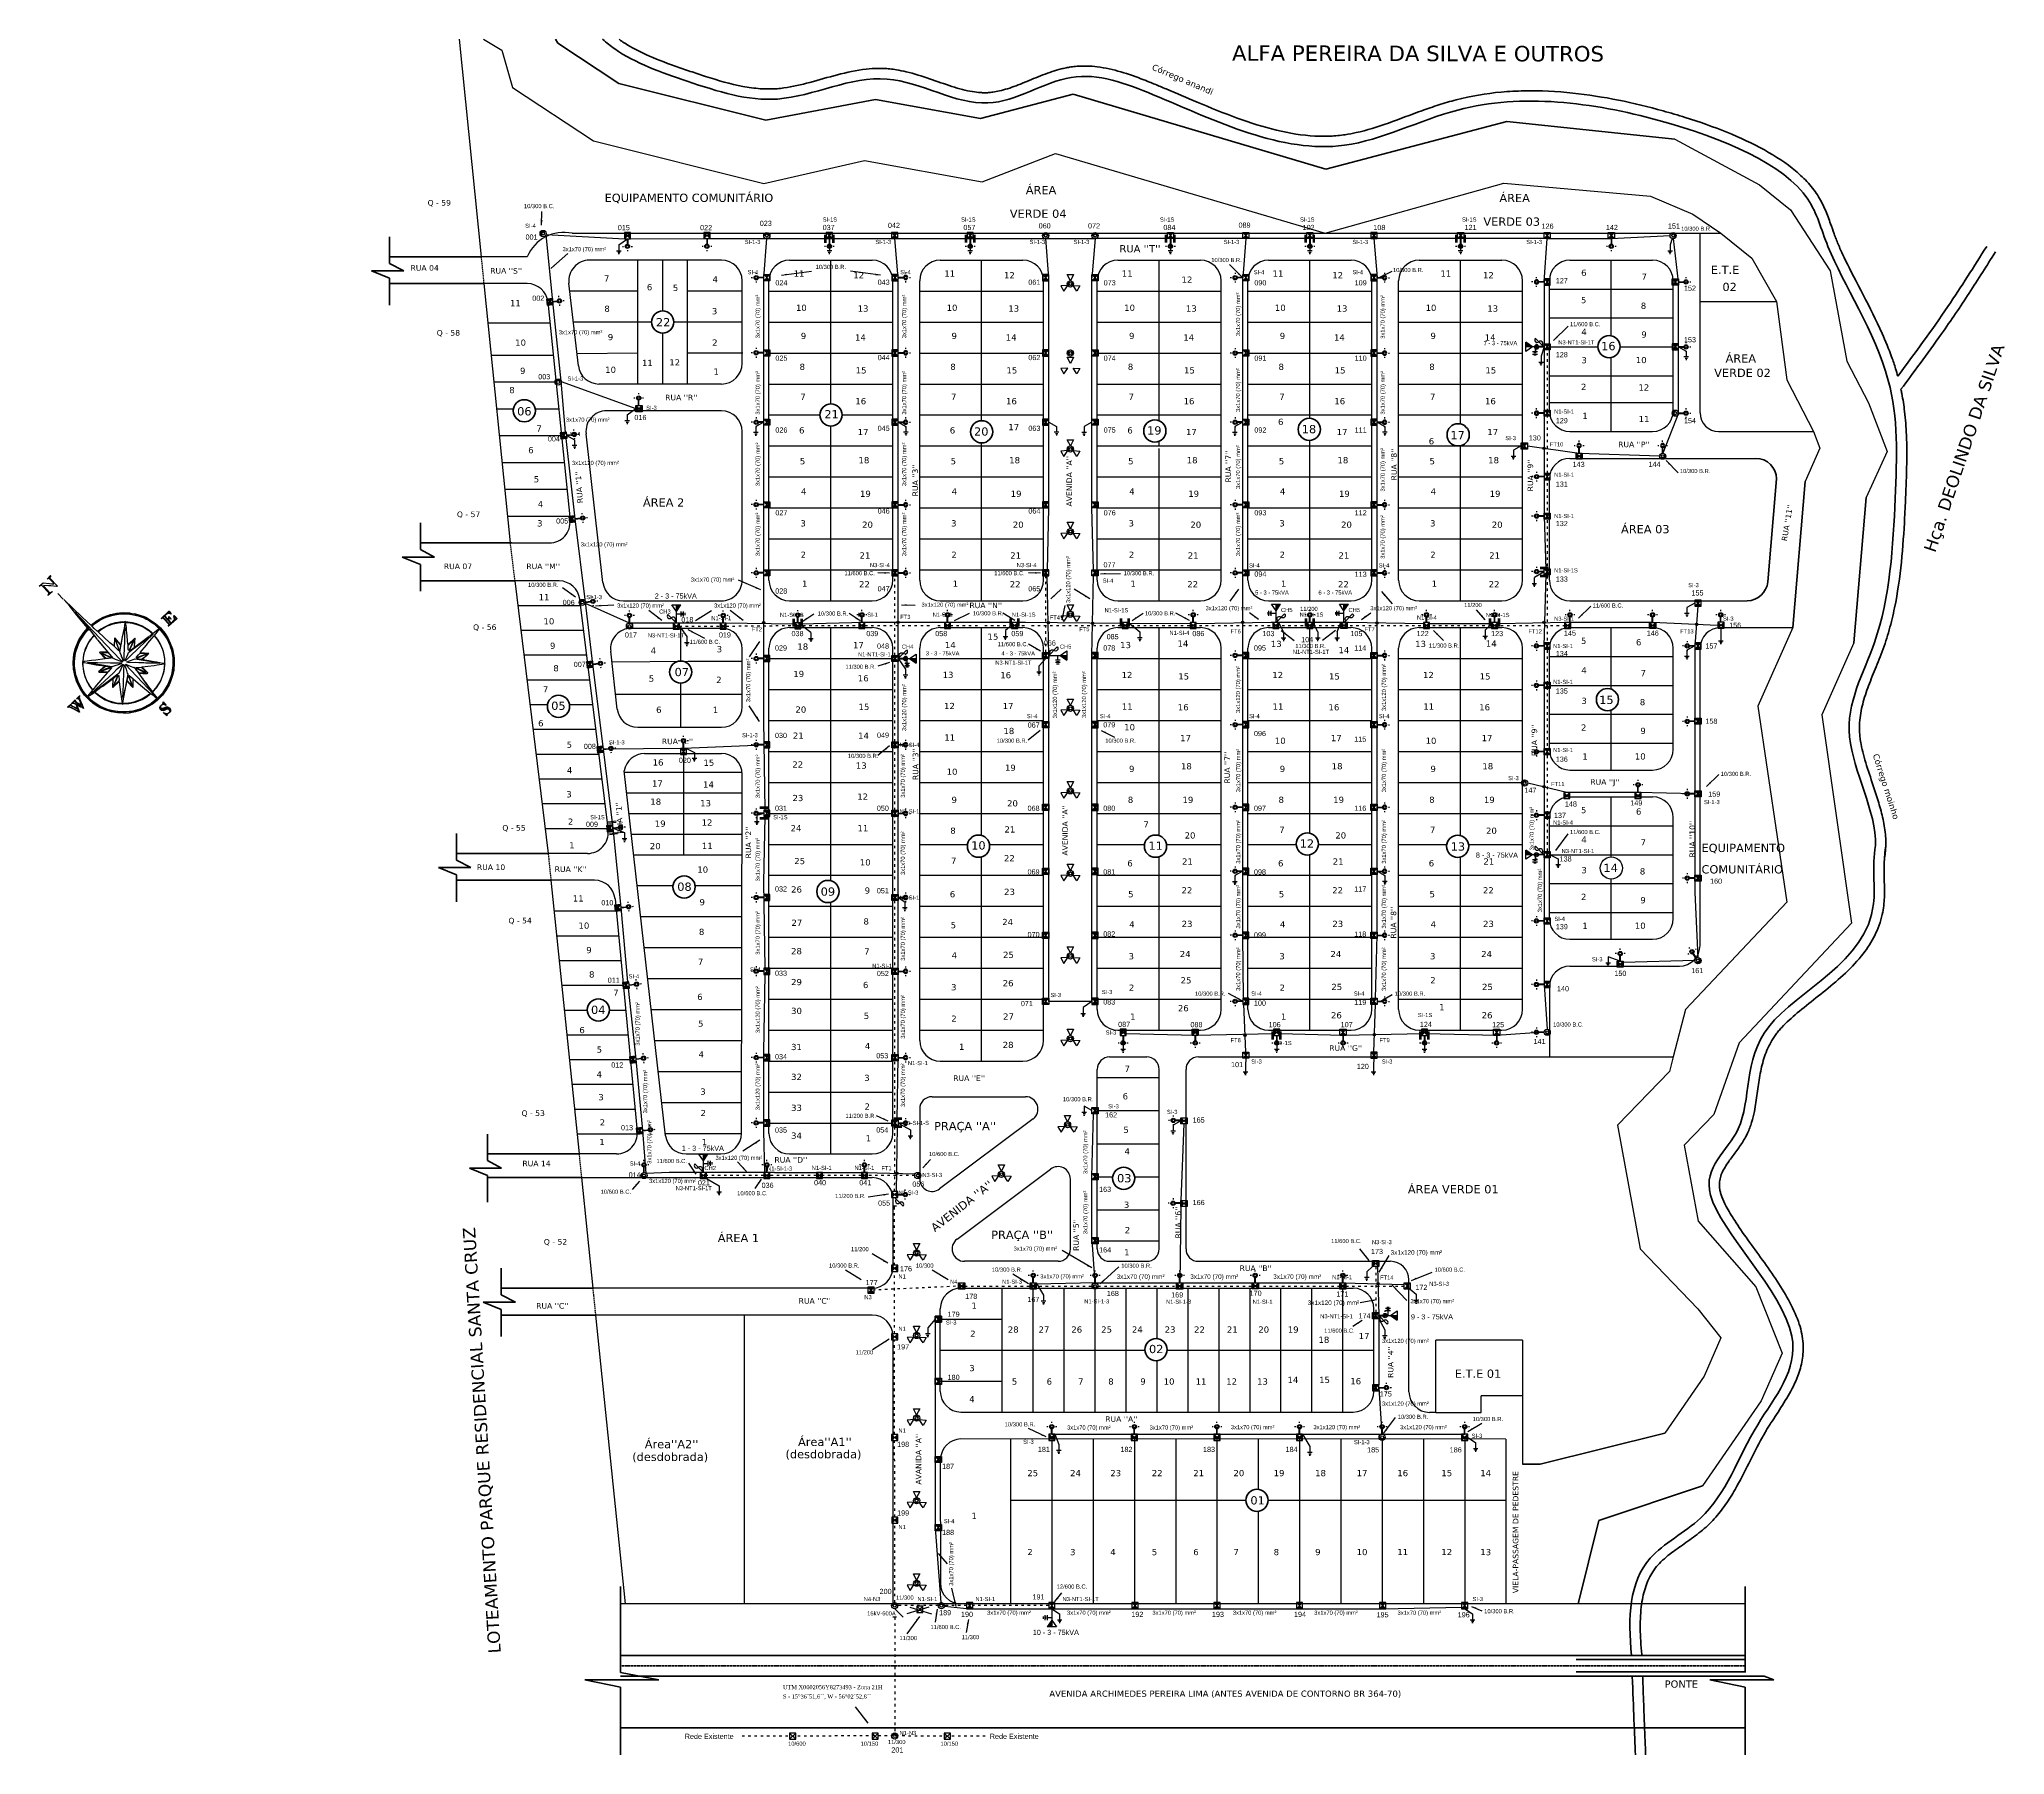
# Model space of a CAD drawing. Header units: millimetres. Extents: x 573 to 1525, y 204 to 1035.
import ezdxf

# ---------------------------------------------------------------- set-up
doc = ezdxf.new("R2010")
doc.units = ezdxf.units.MM
doc.header["$LTSCALE"] = 0.1
for name, pattern in [('ACAD_ISO02W100', [15, 12, -3]), ('ACAD_ISO03W100', [30, 12, -18]), ('DASHED2', [9.525, 6.35, -3.175])]:
    doc.linetypes.add(name, pattern=pattern)
for name, color, linetype in [('7', 7, 'Continuous'), ('Aterramento do neutro', 7, 'Continuous'), ('Chave Seccionadora', 7, 'Continuous'), ('DIVISALOTE', 8, 'Continuous'), ('LAGO', 4, 'Continuous'), ('Linha de Alta', 7, 'ACAD_ISO03W100'), ('Linha de Baixa', 7, 'Continuous'), ('LOTEAMENTO', 7, 'Continuous'), ('Luminária', 7, 'Continuous'), ('Luminária Central', 7, 'Continuous'), ('Numero do Poste', 7, 'Continuous'), ('Posteamento Quadrado', 7, 'Continuous'), ('Posteamento_circular', 7, 'Continuous'), ('Posto de Transformação de 112-5kVA', 7, 'Continuous'), ('Posto de transformação de 75kVA', 7, 'Continuous'), ('SECCIONAMENTO', 7, 'Continuous'), ('TEXTO', 5, 'Continuous'), ('TEXTO_POSTES', 7, 'Continuous')]:
    doc.layers.add(name, color=color, linetype=linetype)
doc.styles.get("Standard").update_dxf_attribs({"font": 'arial.ttf'})
doc.styles.add('TEXTO ARQ', font='verdana.ttf', dxfattribs={"height": 0.13})
doc.dimstyles.new('ISO-25', dxfattribs={"dimtxt": 2.5, "dimasz": 2.5, "dimexe": 1.25, "dimexo": 0.625, "dimtad": 1, "dimtxsty": 'Standard', "dimcen": 2.5, "dimadec": 0, "dimazin": 0, "dimtfac": 1, "dimtmove": 0, "dimatfit": 3, "dimfxl": 1, "dimarcsym": 0})

# ---------------------------------------------------------------- blocks, each defined once
blk = doc.blocks.new('A$C36D80377')
at = {"layer": 'Posteamento Quadrado'}
h = blk.add_hatch(color=256, dxfattribs=at)
h.paths.add_polyline_path([(3, 3), (0, 3), (1.5, 1.5)])
h.paths.add_polyline_path([(1.5, 1.5), (0, 0), (3, 0)])
blk.add_hatch(color=256, dxfattribs=at).paths.add_polyline_path([(1.5, 1.5), (0, 0), (3, 0)])
for p, q in [((0, 3), (3, 0)), ((3, 3), (0, 0))]:
    blk.add_line(p, q, dxfattribs=at)
blk.add_lwpolyline([(0, 0), (3, 0), (3, 3), (0, 3)], close=True, dxfattribs=at)
blk = doc.blocks.new('A$C2C4B7220')
at = {"layer": 'Posteamento_circular'}
blk.add_hatch(color=256, dxfattribs=at).paths.add_polyline_path([(0, 1.5), (0.79, 1.5, -1), (2.21, 1.5), (3, 1.5, 1)])
for p, q in [((0.79, 1.5), (0, 1.5)), ((2.21, 1.5), (3, 1.5))]:
    blk.add_line(p, q, dxfattribs=at)
for radius in [1.5, 0.706]:
    blk.add_circle((1.5, 1.5), radius, dxfattribs=at)
blk = doc.blocks.new('A$C0ECB1C16')
at = {"layer": 'Luminária'}
for p, q in [((0.54, 2.39), (0, 2.39)), ((2.39, 4.77), (2.39, 4.24)), ((2.39, 0.54), (2.39, 0)), ((3.42, 2.51), (3, 2.46)), ((3, 2.32), (3.42, 2.27)), ((6.05, 2.39), (3.01, 2.39)), ((6.05, 2.51), (3.42, 2.51)), ((6.05, 2.27), (3.42, 2.27))]:
    blk.add_line(p, q, dxfattribs=at)
for radius in [1.04, 0.618]:
    blk.add_circle((2.39, 2.39), radius, dxfattribs=at)
blk = doc.blocks.new('A$C71C201EE')
at = {"layer": 'Luminária'}
for p, q in [((0.54, 3.66), (0, 3.66)), ((2.32, 3.05), (2.27, 2.63)), ((2.27, 0), (2.27, 2.63)), ((2.39, 5.51), (2.39, 6.05)), ((2.39, 0), (2.39, 3.04)), ((2.51, 2.63), (2.46, 3.05)), ((2.51, 0), (2.51, 2.63)), ((4.77, 3.66), (4.24, 3.66))]:
    blk.add_line(p, q, dxfattribs=at)
for radius in [1.04, 0.618]:
    blk.add_circle((2.39, 3.66), radius, dxfattribs=at)
blk = doc.blocks.new('A$C404656BC')
at = {"layer": 'SECCIONAMENTO'}
for p, q in [((0, 4.8), (0, 0)), ((0.8, 4.8), (0.8, 0))]:
    blk.add_line(p, q, dxfattribs=at)
blk = doc.blocks.new('A$C0726275B')
at = {"layer": 'Aterramento do neutro'}
for p, q in [((0, 1.12), (2.86, 1.12)), ((2.86, 0), (2.86, 2.25)), ((3.55, 0.56), (3.55, 1.69)), ((4.24, 0.84), (4.24, 1.41))]:
    blk.add_line(p, q, dxfattribs=at)
blk = doc.blocks.new('A$C17DE67E3')
at = {"layer": 'Chave Seccionadora'}
blk.add_line((0, 0), (4.15, 4.09), dxfattribs=at)
for centre, start, end in [((1.64, 1.61), 224.44195, 44.60498), ((3.32, 3.26), 44.60498, 224.44195)]:
    blk.add_arc(centre, 1.18, start, end, dxfattribs=at)
blk = doc.blocks.new('A$C145875DD')
at = {"layer": 'Chave Seccionadora'}
blk.add_line((1.85, 0), (0, 0), dxfattribs=at)
at = {"layer": 'Chave Seccionadora', "rotation": 270}
blk.add_blockref('A$C17DE67E3', (0.92, 4.15), dxfattribs=at)

msp = doc.modelspace()

# ---------------------------------------------------------------- hatches: boundary and pattern name
at = {"layer": 'Linha de Baixa'}
h = msp.add_hatch(color=256, dxfattribs=at)
h.paths.add_polyline_path([(1301.57, 836.58), (1301.01, 836.58, 0.414214), (1301.57, 836.01)])
h.paths.add_polyline_path([(1301.57, 837.14, 0.414214), (1301.01, 836.58), (1301.57, 836.58)])
h.paths.add_polyline_path([(1302.14, 836.58, 0.414214), (1301.57, 837.14), (1301.57, 836.58)])
h.paths.add_polyline_path([(1301.57, 836.01, 0.414214), (1302.14, 836.58), (1301.57, 836.58)])
h = msp.add_hatch(color=256, dxfattribs=at)
h.paths.add_polyline_path([(923.57, 752.09), (923.01, 752.09, 0.414214), (923.57, 751.53)])
h.paths.add_polyline_path([(923.57, 752.66, 0.414214), (923.01, 752.09), (923.57, 752.09)])
h.paths.add_polyline_path([(924.14, 752.09, 0.414214), (923.57, 752.66), (923.57, 752.09)])
h.paths.add_polyline_path([(923.57, 751.53, 0.414214), (924.14, 752.09), (923.57, 752.09)])
h = msp.add_hatch(color=256, dxfattribs=at)
h.paths.add_polyline_path([(988.65, 752.23), (988.08, 752.23, 0.414214), (988.65, 751.67)])
h.paths.add_polyline_path([(988.65, 752.8, 0.414214), (988.08, 752.23), (988.65, 752.23)])
h.paths.add_polyline_path([(989.21, 752.23, 0.414214), (988.65, 752.8), (988.65, 752.23)])
h.paths.add_polyline_path([(988.65, 751.67, 0.414214), (989.21, 752.23), (988.65, 752.23)])
h = msp.add_hatch(color=256, dxfattribs=at)
h.paths.add_polyline_path([(1061.35, 752.09), (1060.78, 752.09, 0.414214), (1061.35, 751.53)])
h.paths.add_polyline_path([(1061.35, 752.66, 0.414214), (1060.78, 752.09), (1061.35, 752.09)])
h.paths.add_polyline_path([(1061.92, 752.09, 0.414214), (1061.35, 752.66), (1061.35, 752.09)])
h.paths.add_polyline_path([(1061.35, 751.53, 0.414214), (1061.92, 752.09), (1061.35, 752.09)])
h = msp.add_hatch(color=256, dxfattribs=at)
h.paths.add_polyline_path([(1082.97, 751.82), (1082.4, 751.82, 0.414214), (1082.97, 751.26)])
h.paths.add_polyline_path([(1082.97, 752.39, 0.414214), (1082.4, 751.82), (1082.97, 751.82)])
h.paths.add_polyline_path([(1083.53, 751.82, 0.414214), (1082.97, 752.39), (1082.97, 751.82)])
h.paths.add_polyline_path([(1082.97, 751.26, 0.414214), (1083.53, 751.82), (1082.97, 751.82)])
h = msp.add_hatch(color=256, dxfattribs=at)
h.paths.add_polyline_path([(1155.57, 752.23), (1155.01, 752.23, 0.414214), (1155.57, 751.67)])
h.paths.add_polyline_path([(1155.57, 752.8, 0.414214), (1155.01, 752.23), (1155.57, 752.23)])
h.paths.add_polyline_path([(1156.14, 752.23, 0.414214), (1155.57, 752.8), (1155.57, 752.23)])
h.paths.add_polyline_path([(1155.57, 751.67, 0.414214), (1156.14, 752.23), (1155.57, 752.23)])
h = msp.add_hatch(color=256, dxfattribs=at)
h.paths.add_polyline_path([(1220.64, 751.95), (1220.08, 751.95, 0.414214), (1220.64, 751.38)])
h.paths.add_polyline_path([(1220.64, 752.51, 0.414214), (1220.08, 751.95), (1220.64, 751.95)])
h.paths.add_polyline_path([(1221.21, 751.95, 0.414214), (1220.64, 752.51), (1220.64, 751.95)])
h.paths.add_polyline_path([(1220.64, 751.38, 0.414214), (1221.21, 751.95), (1220.64, 751.95)])
h = msp.add_hatch(color=256, dxfattribs=at)
h.paths.add_polyline_path([(1301.51, 752.23), (1300.94, 752.23, 0.414214), (1301.51, 751.67)])
h.paths.add_polyline_path([(1301.51, 752.8, 0.414214), (1300.94, 752.23), (1301.51, 752.23)])
h.paths.add_polyline_path([(1302.08, 752.23, 0.414214), (1301.51, 752.8), (1301.51, 752.23)])
h.paths.add_polyline_path([(1301.51, 751.67, 0.414214), (1302.08, 752.23), (1301.51, 752.23)])
h = msp.add_hatch(color=256, dxfattribs=at)
h.paths.add_polyline_path([(1375.39, 751.22), (1374.82, 751.22, 0.414214), (1375.39, 750.65)])
h.paths.add_polyline_path([(1375.39, 751.78, 0.414214), (1374.82, 751.22), (1375.39, 751.22)])
h.paths.add_polyline_path([(1375.95, 751.22, 0.414214), (1375.39, 751.78), (1375.39, 751.22)])
h.paths.add_polyline_path([(1375.39, 750.65, 0.414214), (1375.95, 751.22), (1375.39, 751.22)])
h = msp.add_hatch(color=256, dxfattribs=at)
h.paths.add_polyline_path([(1301.57, 672.67), (1301.01, 672.67, 0.414214), (1301.57, 672.1)])
h.paths.add_polyline_path([(1301.57, 673.23, 0.414214), (1301.01, 672.67), (1301.57, 672.67)])
h.paths.add_polyline_path([(1302.14, 672.67, 0.414214), (1301.57, 673.23), (1301.57, 672.67)])
h.paths.add_polyline_path([(1301.57, 672.1, 0.414214), (1302.14, 672.67), (1301.57, 672.67)])
h = msp.add_hatch(color=256, dxfattribs=at)
h.paths.add_polyline_path([(1156.72, 552.16), (1156.15, 552.16, 0.414214), (1156.72, 551.59)])
h.paths.add_polyline_path([(1156.72, 552.72, 0.414214), (1156.15, 552.16), (1156.72, 552.16)])
h.paths.add_polyline_path([(1157.28, 552.16, 0.414214), (1156.72, 552.72), (1156.72, 552.16)])
h.paths.add_polyline_path([(1156.72, 551.59, 0.414214), (1157.28, 552.16), (1156.72, 552.16)])
h = msp.add_hatch(color=256, dxfattribs=at)
h.paths.add_polyline_path([(1219.4, 552.47), (1218.83, 552.47, 0.414214), (1219.4, 551.9)])
h.paths.add_polyline_path([(1219.4, 553.03, 0.414214), (1218.83, 552.47), (1219.4, 552.47)])
h.paths.add_polyline_path([(1219.96, 552.47, 0.414214), (1219.4, 553.03), (1219.4, 552.47)])
h.paths.add_polyline_path([(1219.4, 551.9, 0.414214), (1219.96, 552.47), (1219.4, 552.47)])
h = msp.add_hatch(color=256, dxfattribs=at)
h.paths.add_polyline_path([(988.07, 485.29), (987.5, 485.29, 0.414214), (988.07, 484.73)])
h.paths.add_polyline_path([(988.07, 485.86, 0.414214), (987.5, 485.29), (988.07, 485.29)])
h.paths.add_polyline_path([(988.64, 485.29, 0.414214), (988.07, 485.86), (988.07, 485.29)])
h.paths.add_polyline_path([(988.07, 484.73, 0.414214), (988.64, 485.29), (988.07, 485.29)])
h = msp.add_hatch(color=256, dxfattribs=at)
h.paths.add_polyline_path([(1221.14, 431.83), (1220.57, 431.83, 0.414214), (1221.14, 431.26)])
h.paths.add_polyline_path([(1221.14, 432.39, 0.414214), (1220.57, 431.83), (1221.14, 431.83)])
h.paths.add_polyline_path([(1221.7, 431.83, 0.414214), (1221.14, 432.39), (1221.14, 431.83)])
h.paths.add_polyline_path([(1221.14, 431.26, 0.414214), (1221.7, 431.83), (1221.14, 431.83)])
at = {"layer": 'Luminária Central'}
h = msp.add_hatch(color=256, dxfattribs=at)
h.paths.add_polyline_path([(1071.61, 916.69), (1071.05, 917.26, 0.198912), (1070.61, 916.2, 0.198912), (1071.05, 915.13), (1071.61, 915.7, -0.198912), (1071.4, 916.2, -0.198912)])
h.paths.add_polyline_path([(1073.17, 917.26), (1072.61, 916.69, -0.198912), (1072.82, 916.2, -0.198912), (1072.61, 915.7), (1073.17, 915.13, 0.198912), (1073.61, 916.2, 0.198912)])
h = msp.add_hatch(color=256, dxfattribs=at)
h.paths.add_polyline_path([(1071.61, 883.19), (1071.05, 883.76, 0.198912), (1070.61, 882.7, 0.198912), (1071.05, 881.63), (1071.61, 882.2, -0.198912), (1071.4, 882.7, -0.198912)])
h.paths.add_polyline_path([(1073.17, 883.76), (1072.61, 883.19, -0.198912), (1072.82, 882.7, -0.198912), (1072.61, 882.2), (1073.17, 881.63, 0.198912), (1073.61, 882.7, 0.198912)])
h = msp.add_hatch(color=256, dxfattribs=at)
h.paths.add_polyline_path([(1071.4, 836.2, -0.198912), (1071.61, 836.69), (1071.05, 837.26, 0.198912), (1070.61, 836.2, 0.198912), (1071.05, 835.13), (1071.61, 835.7, -0.198912)])
h.paths.add_polyline_path([(1073.61, 836.2, 0.198912), (1073.17, 837.26), (1072.61, 836.69, -0.198912), (1072.82, 836.2, -0.198912), (1072.61, 835.7), (1073.17, 835.13, 0.198912)])
h = msp.add_hatch(color=256, dxfattribs=at)
h.paths.add_polyline_path([(1071.4, 796.2, -0.198912), (1071.61, 796.69), (1071.05, 797.26, 0.198912), (1070.61, 796.2, 0.198912), (1071.05, 795.13), (1071.61, 795.7, -0.198912)])
h.paths.add_polyline_path([(1073.61, 796.2, 0.198912), (1073.17, 797.26), (1072.61, 796.69, -0.198912), (1072.82, 796.2, -0.198912), (1072.61, 795.7), (1073.17, 795.13, 0.198912)])
h = msp.add_hatch(color=256, dxfattribs=at)
h.paths.add_polyline_path([(1071.4, 756.2, -0.198912), (1071.61, 756.69), (1071.05, 757.26, 0.198912), (1070.61, 756.2, 0.198912), (1071.05, 755.13), (1071.61, 755.7, -0.198912)])
h.paths.add_polyline_path([(1073.61, 756.2, 0.198912), (1073.17, 757.26), (1072.61, 756.69, -0.198912), (1072.82, 756.2, -0.198912), (1072.61, 755.7), (1073.17, 755.13, 0.198912)])
h = msp.add_hatch(color=256, dxfattribs=at)
h.paths.add_polyline_path([(1071.4, 710.6, -0.198912), (1071.61, 711.1), (1071.05, 711.66, 0.198912), (1070.61, 710.6, 0.198912), (1071.05, 709.54), (1071.61, 710.1, -0.198912)])
h.paths.add_polyline_path([(1073.61, 710.6, 0.198912), (1073.17, 711.66), (1072.61, 711.1, -0.198912), (1072.82, 710.6, -0.198912), (1072.61, 710.1), (1073.17, 709.54, 0.198912)])
h = msp.add_hatch(color=256, dxfattribs=at)
h.paths.add_polyline_path([(1071.4, 670.6, -0.198912), (1071.61, 671.1), (1071.05, 671.66, 0.198912), (1070.61, 670.6, 0.198912), (1071.05, 669.54), (1071.61, 670.1, -0.198912)])
h.paths.add_polyline_path([(1073.61, 670.6, 0.198912), (1073.17, 671.66), (1072.61, 671.1, -0.198912), (1072.82, 670.6, -0.198912), (1072.61, 670.1), (1073.17, 669.54, 0.198912)])
h = msp.add_hatch(color=256, dxfattribs=at)
h.paths.add_polyline_path([(1071.4, 630.6, -0.198912), (1071.61, 631.1), (1071.05, 631.66, 0.198912), (1070.61, 630.6, 0.198912), (1071.05, 629.54), (1071.61, 630.1, -0.198912)])
h.paths.add_polyline_path([(1073.61, 630.6, 0.198912), (1073.17, 631.66), (1072.61, 631.1, -0.198912), (1072.82, 630.6, -0.198912), (1072.61, 630.1), (1073.17, 629.54, 0.198912)])
h = msp.add_hatch(color=256, dxfattribs=at)
h.paths.add_polyline_path([(1071.4, 590.6, 0.198912), (1071.61, 590.1), (1071.05, 589.54, -0.198912), (1070.61, 590.6, -0.198912), (1071.05, 591.66), (1071.61, 591.1, 0.198912)])
h.paths.add_polyline_path([(1073.61, 590.6, -0.198912), (1073.17, 589.54), (1072.61, 590.1, 0.198912), (1072.82, 590.6, 0.198912), (1072.61, 591.1), (1073.17, 591.66, -0.198912)])
h = msp.add_hatch(color=256, dxfattribs=at)
h.paths.add_polyline_path([(1071.4, 550.6, 0.198912), (1071.61, 550.1), (1071.05, 549.54, -0.198912), (1070.61, 550.6, -0.198912), (1071.05, 551.66), (1071.61, 551.1, 0.198912)])
h.paths.add_polyline_path([(1073.61, 550.6, -0.198912), (1073.17, 549.54), (1072.61, 550.1, 0.198912), (1072.82, 550.6, 0.198912), (1072.61, 551.1), (1073.17, 551.66, -0.198912)])
h = msp.add_hatch(color=256, dxfattribs=at)
h.paths.add_polyline_path([(1070.03, 508.84, 0.198912), (1070.24, 508.34), (1069.68, 507.78, -0.198912), (1069.24, 508.84, -0.198912), (1069.68, 509.9), (1070.24, 509.34, 0.198912)])
h.paths.add_polyline_path([(1072.24, 508.84, -0.198912), (1071.8, 507.78), (1071.24, 508.34, 0.198912), (1071.44, 508.84, 0.198912), (1071.24, 509.34), (1071.8, 509.9, -0.198912)])
h = msp.add_hatch(color=256, dxfattribs=at)
h.paths.add_polyline_path([(1038, 484.89, 0.198912), (1038.2, 484.39), (1037.64, 483.82, -0.198912), (1037.2, 484.89, -0.198912), (1037.64, 485.95), (1038.2, 485.39, 0.198912)])
h.paths.add_polyline_path([(1040.2, 484.89, -0.198912), (1039.76, 483.82), (1039.2, 484.39, 0.198912), (1039.41, 484.89, 0.198912), (1039.2, 485.39), (1039.76, 485.95, -0.198912)])
h = msp.add_hatch(color=256, dxfattribs=at)
h.paths.add_polyline_path([(997.67, 447.47, -0.198912), (998.15, 447.22), (998.75, 447.74, 0.198912), (997.73, 448.26, 0.198912), (996.63, 447.9), (997.15, 447.3, -0.198912)])
h.paths.add_polyline_path([(997.5, 445.27, 0.198912), (998.59, 445.62), (998.07, 446.23, -0.198912), (997.56, 446.06, -0.198912), (997.08, 446.3), (996.48, 445.78, 0.198912)])
h = msp.add_hatch(color=256, dxfattribs=at)
h.paths.add_polyline_path([(997.67, 407.47, -0.198912), (998.15, 407.22), (998.75, 407.74, 0.198912), (997.73, 408.26, 0.198912), (996.63, 407.9), (997.15, 407.3, -0.198912)])
h.paths.add_polyline_path([(997.5, 405.27, 0.198912), (998.59, 405.62), (998.07, 406.23, -0.198912), (997.56, 406.06, -0.198912), (997.08, 406.3), (996.48, 405.78, 0.198912)])
h = msp.add_hatch(color=256, dxfattribs=at)
h.paths.add_polyline_path([(997.67, 367.47, -0.198912), (998.15, 367.22), (998.75, 367.74, 0.198912), (997.73, 368.26, 0.198912), (996.63, 367.9), (997.15, 367.3, -0.198912)])
h.paths.add_polyline_path([(997.5, 365.27, 0.198912), (998.59, 365.62), (998.07, 366.23, -0.198912), (997.56, 366.06, -0.198912), (997.08, 366.3), (996.48, 365.78, 0.198912)])
h = msp.add_hatch(color=256, dxfattribs=at)
h.paths.add_polyline_path([(997.67, 327.47, -0.198912), (998.15, 327.22), (998.75, 327.74, 0.198912), (997.73, 328.26, 0.198912), (996.63, 327.9), (997.15, 327.3, -0.198912)])
h.paths.add_polyline_path([(997.5, 325.27, 0.198912), (998.59, 325.62), (998.07, 326.23, -0.198912), (997.56, 326.06, -0.198912), (997.08, 326.3), (996.48, 325.78, 0.198912)])
h = msp.add_hatch(color=256, dxfattribs=at)
h.paths.add_polyline_path([(997.67, 286.06, 0.198912), (998.15, 286.3), (998.75, 285.78, -0.198912), (997.73, 285.27, -0.198912), (996.63, 285.62), (997.15, 286.23, 0.198912)])
h.paths.add_polyline_path([(997.5, 288.26, -0.198912), (998.59, 287.9), (998.07, 287.3, 0.198912), (997.56, 287.47, 0.198912), (997.08, 287.22), (996.48, 287.74, -0.198912)])
at = {"layer": 'Posteamento Quadrado'}
h = msp.add_hatch(color=256, dxfattribs=at)
h.paths.add_polyline_path([(1024.86, 277.43), (1021.86, 277.43), (1023.36, 275.93)])
h.paths.add_polyline_path([(1023.36, 275.93), (1021.86, 274.43), (1024.86, 274.43)])
h = msp.add_hatch(color=256, dxfattribs=at)
h.paths.add_polyline_path([(1064.61, 277.43), (1061.61, 277.43), (1063.11, 275.93)])
h.paths.add_polyline_path([(1063.11, 275.93), (1061.61, 274.43), (1064.61, 274.43)])
h = msp.add_hatch(color=256, dxfattribs=at)
h.paths.add_polyline_path([(1104.86, 277.43), (1101.86, 277.43), (1103.36, 275.93)])
h.paths.add_polyline_path([(1103.36, 275.93), (1101.86, 274.43), (1104.86, 274.43)])
h = msp.add_hatch(color=256, dxfattribs=at)
h.paths.add_polyline_path([(1144.61, 277.43), (1141.61, 277.43), (1143.11, 275.93)])
h.paths.add_polyline_path([(1143.11, 275.93), (1141.61, 274.43), (1144.61, 274.43)])
h = msp.add_hatch(color=256, dxfattribs=at)
h.paths.add_polyline_path([(1184.61, 277.43), (1181.61, 277.43), (1183.11, 275.93)])
h.paths.add_polyline_path([(1183.11, 275.93), (1181.61, 274.43), (1184.61, 274.43)])
h = msp.add_hatch(color=256, dxfattribs=at)
h.paths.add_polyline_path([(1224.86, 277.43), (1221.86, 277.43), (1223.36, 275.93)])
h.paths.add_polyline_path([(1223.36, 275.93), (1221.86, 274.43), (1224.86, 274.43)])
h = msp.add_hatch(color=256, dxfattribs=at)
h.paths.add_polyline_path([(1264.61, 277.43), (1261.61, 277.43), (1263.11, 275.93)])
h.paths.add_polyline_path([(1263.11, 275.93), (1261.61, 274.43), (1264.61, 274.43)])
for points in [[(1023.36, 275.93), (1021.86, 274.43), (1024.86, 274.43)], [(1063.11, 275.93), (1061.61, 274.43), (1064.61, 274.43)], [(1103.36, 275.93), (1101.86, 274.43), (1104.86, 274.43)], [(1143.11, 275.93), (1141.61, 274.43), (1144.61, 274.43)], [(1183.11, 275.93), (1181.61, 274.43), (1184.61, 274.43)], [(1223.36, 275.93), (1221.86, 274.43), (1224.86, 274.43)], [(1263.11, 275.93), (1261.61, 274.43), (1264.61, 274.43)]]:
    msp.add_hatch(color=256, dxfattribs=at).paths.add_polyline_path(points)
at = {"layer": 'Posteamento_circular'}
for points in [[(1364.69, 852.15), (1364.93, 852.91, -1), (1365.36, 854.25), (1365.61, 855.01, 1)], [(1360.29, 833.49), (1359.6, 833.09, -1), (1358.38, 832.38), (1357.7, 831.98, 1)]]:
    msp.add_hatch(color=256, dxfattribs=at).paths.add_polyline_path(points)
at = {"layer": 'Posto de Transformação de 112-5kVA'}
for points in [[(1292.78, 887.91), (1292.78, 885.7), (1296, 885.7)], [(997.45, 732.48), (997.45, 734.7), (994.22, 734.7)], [(1070.45, 733.98), (1070.45, 736.2), (1067.22, 736.2)], [(1292.78, 641.91), (1292.78, 639.7), (1296, 639.7)]]:
    msp.add_hatch(color=256, dxfattribs=at).paths.add_polyline_path(points)
at = {"layer": 'Posto de transformação de 75kVA'}
for points in [[(883.45, 760.72), (881.24, 760.72), (881.24, 757.5)], [(1173.94, 761.03), (1171.73, 761.03), (1171.73, 757.8)], [(1206.82, 761.03), (1204.61, 761.03), (1204.61, 757.8)], [(896.57, 494.57), (894.36, 494.57), (894.36, 491.34)], [(1230.32, 414.21), (1230.32, 416.42), (1227.1, 416.42)], [(1060.9, 265.63), (1063.11, 265.63), (1063.11, 268.86)]]:
    msp.add_hatch(color=256, dxfattribs=at).paths.add_polyline_path(points)

# ---------------------------------------------------------------- linework, layer by layer
at = {"layer": '7', "linetype": 'Continuous'}
for points in [[(578.84, 766.96), (576.87, 765.33), (577.32, 765.97), (577.3, 766.58), (573.85, 770.14), (572.67, 769.75), (574.53, 771.41), (577.59, 771.07), (578.8, 770.98), (579.69, 770.89), (579.52, 771.32), (577.68, 773.26), (577.28, 773.47), (576.42, 773.15), (578.1, 774.88), (578.23, 774.75), (577.78, 774.12), (577.79, 773.7), (581.44, 769.71), (581.08, 769.58), (578.26, 769.88), (577.12, 769.91), (574.82, 770.11), (574.64, 769.94), (577.72, 766.62), (578.42, 766.84), (578.92, 767.17), (578.84, 766.96)], [(584.15, 763.54), (581.61, 766.28), (584.15, 763.54)], [(629.84, 714.46), (627.46, 712.54), (623.67, 710.44), (621.86, 709.77), (621.6, 709.6), (619.19, 708.88), (616.21, 708.33), (613.3, 708.19), (610.51, 708.35), (607.63, 708.87), (604.62, 709.79), (602.17, 710.89), (600.71, 711.69), (598.63, 713.14), (597.13, 714.34), (594.56, 717.05), (592.56, 719.89), (591.65, 721.58), (591.19, 722.62), (590.72, 723.67), (590.52, 724.43), (590, 725.79), (589.25, 729.53), (589.1, 733), (589.46, 736.68), (590.12, 739.41), (591.85, 743.72), (594.19, 747.35), (596.04, 749.46), (596.08, 749.63), (590.86, 755.79), (589.67, 757.11), (587.41, 760.04), (584.5, 763.24), (593.38, 754.68), (597.6, 750.94), (600.71, 753.2), (603.68, 754.8), (607.22, 756.06), (610.07, 756.63), (612.31, 756.86), (614.63, 756.93), (614.55, 756.72), (613.53, 756.8), (612.3, 756.68), (611.49, 756.62), (611.38, 756.47), (613.02, 756.49), (615.32, 756.54), (614.9, 756.91), (616.28, 756.82), (617.53, 756.61), (618.64, 756.43), (618.9, 756.5), (619.23, 756.29), (619.79, 756.23), (621.36, 755.68), (621.8, 755.58), (623.41, 755), (624.56, 754.53), (627.57, 752.65), (629.02, 751.68), (631.36, 749.52), (633.4, 747.08), (634.95, 744.7), (635.47, 743.61), (636.11, 742.19), (637.16, 739.44), (637.81, 736.02), (637.96, 735.01), (638.05, 731.86), (637.83, 729.73), (637.76, 728.92), (637.25, 726.51), (636.9, 725.48), (636.62, 724.58), (636.41, 724.14), (636.27, 723.55), (635.57, 722), (634.1, 719.49), (632.3, 716.96), (629.84, 714.46)], [(612.91, 732.93), (610.57, 733.96), (609.59, 734.32), (608.61, 734.8), (601.72, 742.97), (600.91, 743.78), (605.81, 737.85), (605.79, 737.73), (602.03, 737.8), (601.83, 737.65), (604.56, 734.7), (604.42, 734.56), (600.07, 733.97), (598.03, 733.82), (594.75, 733.29), (594.07, 733.24), (593.89, 733.42), (594.31, 736.7), (594.44, 737.31), (594.63, 737.77), (594.71, 738.13), (595.78, 740.8), (596.33, 741.95), (597.7, 744.13), (599.22, 745.74), (599.74, 745.23), (600.73, 743.96), (600.2, 744.86), (597.13, 748.71), (589.92, 757.1), (590.05, 757.23), (608.06, 738.14), (612.36, 733.8), (612.91, 732.93)], [(630.16, 748.6), (627.82, 746.82), (627.25, 747.09), (625.93, 748.29), (622.48, 750.44), (619.72, 751.5), (617.76, 752.02), (615.54, 752.36), (614.55, 752.37), (614.25, 752.61), (613.58, 752.39), (613.11, 752.44), (611.6, 752.26), (609.58, 751.99), (607.23, 751.33), (604.5, 750.14), (602.55, 748.99), (600.94, 747.84), (599.18, 749.32), (598.15, 750.48), (598.87, 751.2), (601.92, 753.23), (603.92, 754.25), (604.7, 754.54), (605.61, 754.88), (608.51, 755.7), (611.79, 756.3), (613.79, 756.41), (615.53, 756.35), (617.56, 756.1), (620.58, 755.4), (623.39, 754.39), (624.45, 753.83), (625.4, 753.39), (626.76, 752.51), (628.26, 751.49), (630.51, 749.31), (630.62, 749.04), (630.16, 748.6)], [(599.33, 751.82), (599.5, 752.01), (599.64, 752.11), (599.33, 751.82)], [(601.56, 753.23), (600.08, 752.39), (600.34, 752.67), (601.8, 753.53), (601.56, 753.23)], [(612.05, 741.58), (609.25, 744.7), (609.07, 744.42), (608.91, 741.01), (608.72, 740.8), (606.86, 742.35), (603.93, 745.07), (601.29, 747.47), (601.24, 747.67), (602.76, 748.94), (604.37, 749.84), (605.44, 750.44), (606.22, 750.73), (608.49, 751.59), (609.99, 751.93), (610.84, 752.07), (612.16, 752.23), (613.87, 752.28), (614.11, 752.06), (613.74, 749.39), (612.82, 745.19), (612.4, 742.57), (612.26, 741.91), (612.05, 741.58)], [(606.34, 755.32), (604.98, 754.91), (602.09, 753.6), (602.31, 753.84), (604.71, 755.01), (606.49, 755.61), (606.34, 755.32)], [(606.92, 755.53), (606.65, 755.44), (606.74, 755.71), (607.03, 755.7), (606.92, 755.53)], [(607.46, 755.69), (607.17, 755.63), (607.29, 755.88), (607.54, 755.91), (607.46, 755.69)], [(608.46, 755.94), (608.29, 755.89), (608.17, 756.05), (608.45, 756.13), (608.46, 755.94)], [(609.69, 756.23), (608.66, 756.02), (608.79, 756.25), (609.64, 756.39), (609.69, 756.23)], [(610.71, 756.33), (609.85, 756.24), (609.91, 756.44), (610.83, 756.58), (610.71, 756.33)], [(614.44, 733.61), (614.33, 733.75), (614.47, 734.31), (615.04, 735.55), (615.57, 736.65), (615.87, 737.56), (618.16, 739.39), (619.26, 740.15), (621.49, 741.86), (623.38, 743.2), (625.3, 744.68), (625.91, 745.33), (621.87, 742.39), (618.95, 740.18), (618.81, 740.29), (618.87, 742.81), (619.04, 744.47), (618.96, 744.64), (615.72, 741.56), (615.56, 741.69), (615.47, 743.43), (615, 747.47), (614.97, 748.13), (614.83, 749.76), (614.54, 751.42), (614.43, 752.01), (614.62, 752.22), (615.43, 752.22), (617.79, 751.87), (620.88, 750.95), (622.56, 750.17), (624.02, 749.38), (625.75, 748.22), (627.33, 746.75), (627.36, 746.56), (626.28, 745.5), (627.77, 746.5), (616.91, 735.99), (615.66, 734.91), (614.44, 733.61)], [(617.18, 756.35), (616.81, 756.37), (616.79, 756.5), (617.06, 756.58), (617.24, 756.43), (617.18, 756.35)], [(619.83, 755.78), (619.03, 756.03), (619.26, 756.15), (619.92, 755.9), (619.83, 755.78)], [(621.81, 755.17), (621.35, 755.32), (621.19, 755.53), (621.71, 755.42), (621.88, 755.24), (621.81, 755.17)], [(623, 754.76), (622.67, 754.93), (622.8, 755.05), (623, 754.76)], [(624.21, 754.23), (623.95, 754.33), (623.93, 754.52), (624.13, 754.39), (624.21, 754.23)], [(625.24, 753.59), (624.41, 754.13), (624.43, 754.22), (625.35, 753.77), (625.24, 753.59)], [(626.57, 752.86), (625.81, 753.36), (625.97, 753.48), (626.64, 753), (626.57, 752.86)], [(628.18, 751.79), (627.05, 752.61), (627.19, 752.75), (627.83, 752.3), (628.16, 751.88), (628.18, 751.79)], [(639.18, 753.83), (635.28, 750.33), (635.12, 750.46), (635.51, 750.98), (635.5, 751.17), (632.68, 754.24), (632.24, 754.31), (631.81, 753.94), (631.69, 754.14), (635.48, 757.64), (635.61, 757.62), (636.51, 756.38), (636.37, 756.24), (636.06, 756.41), (635.33, 756.51), (634.23, 756.2), (633.42, 755.47), (634.88, 753.78), (635.08, 753.79), (635.44, 754.62), (635.36, 755), (635.47, 755.15), (636.56, 753.93), (636.38, 753.83), (635.96, 753.89), (635.48, 753.78), (635.18, 753.53), (636.65, 751.92), (637.9, 753.07), (638.14, 753.82), (638.03, 754.67), (637.8, 755.43), (637.93, 755.62), (639.16, 754.37), (639.36, 754.01), (639.18, 753.83)], [(635.97, 751.23), (632.66, 754.64), (633.1, 755.17), (636.34, 751.66), (635.97, 751.23)], [(635.77, 756.68), (634.94, 756.74), (634.91, 756.85), (635.33, 757.25), (635.82, 756.77), (635.77, 756.68)], [(638.43, 753.51), (638.31, 753.67), (638.21, 754.63), (638.36, 754.8), (638.95, 754.07), (638.43, 753.51)], [(595.63, 716.14), (593.42, 718.88), (591.35, 722.52), (590.85, 723.97), (590.1, 726.24), (589.33, 730.59), (589.3, 731.62), (589.31, 733.45), (589.48, 735.48), (589.91, 737.95), (590.26, 739.05), (590.46, 739.76), (590.88, 740.87), (591.02, 741.28), (591.22, 741.72), (591.78, 743.06), (592.27, 743.94), (592.53, 744.48), (594.08, 746.83), (595.38, 748.41), (596.32, 749.27), (596.34, 749.14), (593.89, 746.11), (592.05, 742.96), (590.8, 739.85), (590.11, 737.44), (589.61, 734.02), (589.63, 730.38), (590.22, 726.78), (591.08, 723.92), (591.51, 723.02), (592.02, 721.82), (593.45, 719.33), (595.74, 716.32), (595.63, 716.14)], [(596.03, 716.46), (594.48, 718.13), (593.44, 719.78), (592.88, 720.54), (591.43, 723.55), (590.8, 725.5), (590.38, 726.86), (589.77, 731.01), (589.76, 733.35), (590.25, 737.4), (591.29, 740.73), (591.71, 741.66), (591.9, 742.3), (592.43, 743.22), (592.6, 743.67), (594.16, 746.09), (595.73, 748.12), (596.62, 748.92), (597.44, 748.13), (599.01, 746.11), (596.46, 742.49), (595.65, 741.02), (594.88, 739.24), (594.05, 736.35), (593.71, 733.39), (593.54, 733.09), (593.65, 732.94), (593.78, 731.04), (594.12, 728.39), (594.86, 725.58), (595.37, 724.49), (596.18, 722.91), (596.69, 721.89), (598.43, 719.4), (596.03, 716.46)], [(611.2, 738.49), (609.15, 740.5), (609.11, 741.76), (609.2, 743.53), (609.39, 743.71), (610.35, 741.19), (611.31, 738.66), (611.2, 738.49)], [(611.56, 738.66), (611.35, 738.92), (610.06, 742.49), (609.54, 743.85), (609.63, 744.01), (612.06, 741.23), (611.68, 738.84), (611.56, 738.66)], [(613.5, 733.42), (613.26, 733.78), (612.79, 735.19), (612.53, 735.65), (612.5, 735.97), (611.86, 737.46), (611.79, 737.83), (611.69, 738.01), (612.85, 744.05), (612.84, 744.5), (613.57, 747.72), (613.92, 749.63), (614.13, 749.79), (613.93, 746.13), (613.91, 743.34), (613.64, 736.07), (613.66, 734.09), (613.5, 733.42)], [(616.05, 738.47), (615.77, 739.25), (615.69, 741.11), (616.89, 742.39), (618.23, 743.45), (618.26, 743.24), (616.05, 738.47)], [(618.11, 739.52), (616.46, 738.3), (616.34, 738.54), (616.67, 739.37), (617.14, 740.35), (618.39, 743.02), (618.7, 743.62), (618.8, 743.37), (618.57, 739.99), (618.11, 739.52)], [(633.21, 732.31), (632.47, 732.35), (629.59, 733.01), (629.09, 732.99), (625.8, 733.61), (622.82, 734.04), (622.63, 734.21), (625.79, 737.08), (625.76, 737.19), (621.74, 737.4), (621.55, 737.56), (624.55, 741.15), (625.24, 742.09), (627.24, 744.41), (628.29, 745.7), (629.92, 743.84), (631.55, 741.01), (632.3, 739.2), (633.16, 735.71), (633.26, 734.32), (633.35, 732.45), (633.21, 732.31)], [(629.91, 715.5), (627.73, 718.19), (627.65, 718.54), (629.37, 720.49), (630.92, 722.84), (631.15, 723.34), (631.66, 724.35), (632.58, 726.63), (633.17, 728.95), (633.52, 731.91), (633.67, 732.15), (633.48, 732.43), (633.44, 734.67), (632.81, 738.11), (631.26, 741.96), (630.17, 743.65), (630.13, 743.87), (628.52, 745.94), (630.89, 748.87), (633.07, 746.42), (634.6, 744.08), (635.88, 741.26), (636.24, 740.14), (636.49, 739.33), (636.98, 737.52), (637.44, 734.16), (637.42, 731.34), (636.66, 726.69), (635.33, 723), (634.66, 721.67), (632.27, 717.92), (629.91, 715.5)], [(629.92, 750.33), (628.37, 751.77), (629.03, 751.41), (629.94, 750.53), (629.92, 750.33)], [(630.94, 749.37), (630.19, 750.23), (631, 749.53), (630.94, 749.37)], [(632.2, 717.15), (631.87, 717.05), (633.84, 719.84), (634.13, 720.39), (634.69, 721.34), (635.11, 722.2), (635.45, 722.76), (636.35, 725.13), (636.55, 725.84), (637.17, 728.51), (637.38, 729.76), (637.54, 731), (637.57, 733.55), (637.59, 734.48), (637.49, 734.66), (637.52, 735.29), (637.21, 737.02), (636.89, 738.9), (636.29, 740.71), (635.87, 741.71), (635.53, 742.44), (635.24, 743.22), (634.76, 743.99), (634.76, 744.17), (633.34, 746.4), (631.15, 749.15), (631.28, 749.27), (633.23, 746.99), (634.31, 745.38), (635.64, 742.8), (636.14, 741.62), (636.44, 741.03), (637.11, 738.86), (637.13, 738.36), (637.51, 737.04), (637.75, 735.61), (637.81, 733.99), (637.8, 730.83), (637.27, 727.41), (636.87, 725.8), (635.81, 723.04), (634.43, 720.33), (632.2, 717.15)], [(607.28, 734.87), (606.25, 734.77), (604.98, 734.67), (602.63, 737.1), (602.97, 737.19), (607.31, 735.24), (607.48, 735.02), (607.28, 734.87)], [(607.97, 735.07), (606.71, 735.62), (603.49, 737.05), (602.78, 737.5), (603.02, 737.62), (606.04, 737.54), (607.78, 735.59), (607.99, 735.26), (607.97, 735.07)], [(630.87, 732.37), (627.64, 732.45), (626.11, 732.43), (624.91, 732.52), (624.31, 732.48), (623.33, 732.59), (622.14, 732.59), (620.87, 732.67), (619.41, 732.73), (616.19, 732.68), (614.91, 732.9), (615.04, 733.09), (616.31, 733.6), (619.03, 734.61), (627.92, 733.11), (630.96, 732.49), (630.87, 732.37)], [(624.84, 736.98), (619.78, 735.07), (619.6, 735.19), (620.64, 736.49), (621.48, 737.26), (623.86, 737.16), (624.86, 737.14), (624.84, 736.98)], [(623.76, 735.42), (622.25, 734.17), (619.84, 734.6), (619.68, 734.73), (620.34, 735.15), (621.93, 735.68), (623.38, 736.29), (624.07, 736.49), (625.12, 736.86), (625.14, 736.74), (623.76, 735.42)], [(598.63, 719.63), (596.82, 721.94), (596.82, 722.12), (595.92, 723.54), (594.74, 726.52), (594.17, 728.96), (593.83, 731.9), (593.87, 732.67), (594, 732.79), (594.45, 732.8), (596.24, 732.43), (600.26, 731.7), (604.24, 731.1), (604.38, 730.91), (601.38, 728.27), (601.59, 728.05), (601.76, 728.14), (605.58, 727.92), (605.59, 727.79), (600.37, 721.78), (598.63, 719.63)], [(612.26, 732.21), (607.79, 730.65), (602.18, 731.6), (597.99, 732.24), (595.98, 732.71), (596.12, 732.85), (597.95, 732.73), (600.94, 732.8), (607.15, 732.61), (609.69, 732.63), (612.53, 732.6), (612.54, 732.47), (612.26, 732.21)], [(610.75, 727.09), (606.08, 723.52), (597.88, 717.58), (597.74, 717.73), (600, 719.84), (608.56, 727.81), (610.46, 729.68), (613.14, 731.95), (613.11, 731.68), (611.16, 727.47), (610.75, 727.09)], [(612.64, 712.93), (610.06, 713.14), (608.22, 713.56), (606.17, 714.24), (604.78, 714.85), (602.04, 716.45), (600.54, 717.66), (599.59, 718.61), (602.45, 720.77), (603.42, 721.41), (604.79, 722.37), (607.94, 724.77), (608.12, 724.8), (608.26, 724.65), (608.13, 720.84), (608.25, 720.61), (611.33, 723.53), (611.91, 719.63), (612.67, 714.04), (612.83, 713.14), (612.64, 712.93)], [(607.21, 730.45), (604.58, 729.52), (602.14, 728.47), (602, 728.62), (603.36, 729.88), (604.79, 730.96), (607.08, 730.65), (607.21, 730.45)], [(605.89, 728.14), (603.81, 728.2), (602.48, 728.3), (602.79, 728.64), (603.52, 728.87), (604.43, 729.31), (606.19, 729.93), (607.2, 730.27), (607.71, 730.36), (607.72, 730.16), (605.89, 728.14)], [(608.49, 721.36), (608.33, 721.56), (608.43, 724.29), (608.47, 724.95), (610.23, 726.42), (610.71, 726.66), (609.11, 722.72), (608.49, 721.36)], [(608.98, 721.58), (608.86, 721.78), (609.25, 722.58), (609.24, 722.85), (610.05, 724.39), (610.38, 725.34), (611.04, 726.59), (611.18, 726.3), (611.38, 724.11), (608.98, 721.58)], [(625.96, 717.36), (625.76, 717.2), (625.48, 717.28), (625.51, 717.1), (624.74, 716.44), (622.27, 714.97), (618.45, 713.54), (617.22, 713.28), (614.53, 712.87), (613.47, 712.87), (613.19, 713.13), (614.16, 719.15), (614.86, 722.4), (614.93, 723.13), (614.97, 723.39), (615.21, 723.58), (617.94, 720.71), (618.11, 721.01), (618.1, 724.22), (618.26, 724.8), (622.73, 721.05), (626.43, 717.9), (625.96, 717.36)], [(613.33, 715.79), (613.2, 715.95), (613.31, 718.05), (613.32, 719.74), (613.39, 721.29), (613.38, 722.26), (613.45, 723.73), (613.54, 727.03), (613.68, 729.21), (613.67, 730.07), (613.72, 730.64), (613.65, 731.49), (613.81, 731.68), (614.22, 730.84), (614.68, 729.63), (615.31, 727.67), (615.57, 727.22), (614.78, 722.92), (614.03, 719.4), (613.44, 716.04), (613.33, 715.79)], [(627.98, 717.45), (614.39, 731.81), (614.61, 731.95), (615.63, 731.58), (616.69, 731.02), (618.49, 730.45), (618.62, 730.46), (620.88, 727.53), (623, 724.39), (625.48, 721.04), (627.25, 718.62), (627.98, 717.45)], [(617.48, 721.49), (615.17, 724.03), (615.54, 725.74), (615.58, 726.14), (615.75, 726.33), (616.02, 725.82), (617.54, 721.83), (617.48, 721.49)], [(617.84, 721.84), (617.46, 722.35), (616.37, 725.53), (616, 726.43), (616.15, 726.57), (618.03, 725), (617.94, 723.33), (618.01, 722.52), (617.84, 721.84)], [(624.23, 727.66), (620.98, 727.8), (619.79, 729.12), (619.34, 729.93), (620.25, 729.67), (622.44, 728.66), (623.99, 728.03), (624.34, 727.77), (624.23, 727.66)], [(624.35, 728.16), (623.72, 728.31), (622.03, 729.09), (621.36, 729.32), (620.35, 729.83), (619.53, 730.21), (619.73, 730.37), (622.07, 730.59), (624.4, 728.25), (624.35, 728.16)], [(627.86, 719.05), (627.47, 718.72), (625.26, 721.64), (624.22, 723.17), (623, 724.64), (622.95, 724.87), (621.82, 726.25), (621.13, 727.35), (621.33, 727.58), (622.89, 727.48), (624.87, 727.43), (625.27, 727.57), (625.24, 727.75), (622.45, 730.53), (622.71, 730.74), (625.28, 731.05), (628.29, 731.39), (629.75, 731.62), (633.13, 732.13), (633.34, 731.95), (633.1, 729.51), (632.75, 727.77), (631.67, 724.71), (631, 723.38), (629.14, 720.55), (627.86, 719.05)], [(591.96, 708.66), (589.98, 709.86), (587.77, 710.96), (587.87, 711.12), (589.41, 710.38), (591.43, 709.18), (591.72, 709.1), (591.54, 709.81), (591.2, 710.16), (588.4, 711.63), (587.82, 712.13), (587.64, 712.1), (587.07, 711.48), (587.42, 711.11), (586.72, 711.22), (586.52, 711.07), (586.4, 711.19), (587.96, 712.68), (588.18, 712.12), (588.73, 711.66), (590.98, 710.65), (591.12, 710.88), (590.58, 712.37), (589.69, 712.85), (589.15, 712.94), (588.36, 712.82), (588.2, 712.91), (590.04, 714.66), (590.21, 714.05), (590.87, 713.45), (592.86, 712.43), (593.01, 712.68), (592.16, 714.75), (591.78, 715.26), (590.76, 715.27), (592.2, 716.71), (592.32, 716.58), (592.05, 715.94), (592.26, 714.95), (592.82, 713.8), (593.36, 712.31), (593.98, 711), (594, 710.5), (593.13, 711.08), (592.72, 711.22), (591.41, 712.04), (591.15, 712.14), (590.98, 712.01), (591.31, 710.78), (592.11, 708.81), (591.96, 708.66)], [(593.47, 711.05), (592.84, 711.39), (591.61, 712.12), (589.75, 712.98), (589.14, 713.1), (588.88, 713.31), (589.79, 714.07), (590.39, 713.41), (591.17, 713.03), (591.88, 712.66), (593.09, 712.12), (593.42, 711.77), (593.62, 711.16), (593.47, 711.05)], [(591.77, 715.5), (591.49, 715.61), (591.89, 715.93), (591.92, 715.64), (591.77, 715.5)], [(607.25, 709.2), (605.34, 709.77), (602.26, 711.05), (601.02, 711.8), (598.72, 713.3), (596.96, 714.78), (595.93, 715.83), (596.11, 716.01), (597.18, 714.92), (599.61, 713.02), (602.13, 711.38), (602.8, 711.15), (603.3, 710.81), (605.43, 710.04), (606.72, 709.61), (607.34, 709.32), (607.25, 709.2)], [(628.67, 714.32), (626.79, 712.88), (623.29, 710.96), (621.96, 710.4), (617.98, 709.24), (614.72, 708.91), (612.04, 708.85), (609.38, 709.17), (608.52, 709.3), (606.18, 709.88), (604.14, 710.74), (602.04, 711.65), (599.67, 713.15), (598.03, 714.39), (596.28, 716.16), (597.05, 716.86), (598.57, 717.85), (599.44, 718.4), (601.82, 716.42), (604.6, 714.79), (607.8, 713.45), (610.54, 712.89), (612.73, 712.7), (613.08, 712.54), (613.37, 712.71), (616.09, 712.88), (619.09, 713.52), (620.4, 713.99), (622.54, 714.87), (624.46, 715.99), (626.69, 717.7), (627.84, 716.9), (629.59, 715.2), (628.67, 714.32)], [(629.7, 714.6), (627.78, 713.05), (627.64, 713.2), (629.8, 714.98), (629.89, 714.78), (629.7, 714.6)], [(630.29, 715.09), (630.12, 715.28), (631.79, 716.94), (631.7, 716.67), (630.29, 715.09)], [(609.66, 708.69), (608.6, 708.84), (607.57, 709.09), (607.46, 709.27), (609.52, 708.95), (609.66, 708.69)], [(610.65, 708.58), (610.31, 708.64), (610.33, 708.8), (610.69, 708.79), (610.65, 708.58)], [(612.35, 708.44), (610.95, 708.52), (611.06, 708.76), (612.23, 708.65), (612.35, 708.44)], [(614.18, 708.43), (612.71, 708.44), (612.8, 708.59), (614.2, 708.59), (614.18, 708.43)], [(616.61, 708.64), (616.38, 708.63), (616.67, 708.8), (616.61, 708.64)], [(617.88, 708.79), (617.03, 708.69), (617.03, 708.87), (617.9, 709.06), (617.97, 708.88), (617.88, 708.79)], [(618.6, 708.95), (618.15, 708.87), (618.21, 709.11), (618.66, 709.26), (618.67, 708.95), (618.6, 708.95)], [(626.37, 712.14), (622.91, 710.32), (621.64, 709.81), (618.87, 709.04), (618.97, 709.3), (621.47, 709.99), (622.92, 710.61), (624.74, 711.46), (626.83, 712.65), (626.37, 712.14)], [(627.43, 712.86), (627.08, 712.57), (626.94, 712.71), (627.37, 713.12), (627.43, 712.86)], [(634.37, 706.95), (632.68, 708.61), (634.07, 708.11), (635.12, 708.19), (635.85, 708.89), (636.05, 709.42), (635.35, 710.2), (634.63, 710.18), (633.87, 709.87), (633.09, 709.59), (632.63, 709.4), (631.86, 709.51), (631.21, 710.19), (631.11, 711.07), (631.34, 711.79), (631.68, 712.17), (632.3, 712.52), (632.72, 712.92), (632.64, 713.82), (634.15, 711.93), (632.91, 712.43), (632.17, 712.29), (631.52, 711.78), (631.34, 711.43), (631.38, 711.05), (631.73, 710.68), (632.58, 710.71), (634.21, 711.25), (634.84, 711.25), (635.46, 711), (635.81, 710.63), (636.15, 709.9), (636.15, 709.1), (635.99, 708.74), (635.15, 708.04), (634.42, 707.52), (634.46, 707.04), (634.37, 706.95)], [(635.39, 710.37), (634.96, 710.38), (633.96, 710.14), (632.42, 709.55), (632.06, 709.6), (631.49, 710.24), (631.67, 710.38), (632.38, 710.25), (633.02, 710.47), (633.74, 710.74), (634.66, 710.88), (635.09, 710.79), (635.48, 710.5), (635.39, 710.37)], [(633.32, 712.47), (632.8, 712.69), (632.99, 713), (633.38, 712.71), (633.41, 712.45), (633.32, 712.47)], [(634.15, 707.62), (633.92, 707.79), (634.3, 707.94), (634.15, 707.62)]]:
    msp.add_lwpolyline(points, dxfattribs=at)
at = {"layer": 'Aterramento do neutro'}
for p, q in [((853.4, 935.11), (857.56, 938.05)), ((955.38, 939.62), (955.38, 935.17)), ((1023.59, 939.62), (1023.59, 935.17)), ((1120.57, 939.62), (1120.57, 935.17)), ((1188.11, 939.62), (1188.11, 935.17)), ((1261.11, 939.62), (1261.11, 935.17)), ((1363.6, 938.2), (1362.58, 935.12)), ((1301.57, 885.7), (1300.08, 881.19)), ((1366.65, 885.7), (1370.45, 883.67)), ((857.49, 852.82), (861.64, 855.77)), ((923.57, 849.2), (919.77, 847.17)), ((988.65, 849.2), (992.45, 847.17)), ((1061.65, 849.2), (1065.45, 847.17)), ((1082.57, 849.2), (1078.77, 847.17)), ((1155.57, 849.2), (1151.77, 847.17)), ((1220.65, 849.2), (1224.45, 847.17)), ((828.15, 842.73), (831.95, 840.71)), ((1290.48, 837.7), (1286.67, 835.67)), ((1301.57, 776.74), (1296.84, 773.97)), ((946.43, 747.34), (940.07, 752.09)), ((1100.33, 752.23), (1105.78, 747.69)), ((1175.4, 747.66), (1173.11, 752.23)), ((1191.9, 747.66), (1189.61, 752.23)), ((1201.32, 747.66), (1203.11, 752.23)), ((1374.57, 761.51), (1370.77, 759.49)), ((882.74, 750.43), (886.32, 745.34)), ((1043.65, 750.73), (1040.63, 748.31)), ((1276.11, 751.48), (1273.08, 748.42)), ((1387.23, 749.35), (1387.21, 746.18)), ((988.65, 734.7), (992.23, 729.61)), ((1060.15, 734.7), (1056.91, 731.11)), ((1374.57, 740.81), (1370.77, 738.79)), ((886.18, 691.2), (889.99, 689.17)), ((923.57, 659.7), (920.27, 658.65)), ((850.56, 652.48), (856.16, 650.4)), ((1304.57, 639.7), (1308.38, 637.67)), ((1155.57, 631.65), (1151.77, 629.63)), ((1220.65, 631.65), (1224.45, 629.63)), ((988.65, 618.96), (991.95, 616.8)), ((1338.44, 588.14), (1332.52, 590.24)), ((1082.57, 568.65), (1078.31, 565.63)), ((1097.66, 552.16), (1097.66, 548.32)), ((1172.03, 552.16), (1172.03, 548.32)), ((1243.66, 552.16), (1243.66, 548.32)), ((1157.09, 541.11), (1156.92, 537.41)), ((1219.17, 541.11), (1219, 537.41)), ((1082.57, 515.7), (1078.81, 517.8)), ((988.5, 509.86), (994.6, 506.37)), ((1125.63, 510.73), (1121.82, 508.71)), ((895.87, 482.76), (901.97, 479.27)), ((1218.52, 440.16), (1215.65, 437.67)), ((1055.61, 432.23), (1059.09, 426.37)), ((1236.73, 429.23), (1239.6, 426.73)), ((1006.66, 414.7), (1003.03, 410.52)), ((1221.52, 414.92), (1224.39, 409.59)), ((1064.61, 358.93), (1066.51, 354.01)), ((1184.61, 358.93), (1188.09, 353.07)), ((1264.61, 357.43), (1268.41, 354.93)), ((1063.11, 274.43), (1066.91, 271.93)), ((1263.11, 274.43), (1266.91, 271.93))]:
    msp.add_line(p, q, dxfattribs=at)
at = {"layer": 'Chave Seccionadora'}
for p, q in [((987.92, 270.28), (986.08, 270.28)), ((987, 274.43), (991.09, 270.28))]:
    msp.add_line(p, q, dxfattribs=at)
at = {"layer": 'DIVISALOTE'}
for p, q in [((862.66, 867.7), (862.66, 927.7)), ((874.66, 903.07), (874.66, 927.7)), ((886.66, 867.7), (886.66, 927.7)), ((956.11, 858.07), (956.11, 927.7)), ((1029.11, 849.94), (1029.11, 927.7)), ((1115.11, 849.92), (1115.11, 927.7)), ((1188.11, 851.08), (1188.11, 927.7)), ((1261.11, 848.32), (1261.11, 927.7)), ((1334.11, 891.09), (1334.11, 927.7)), ((862.66, 912.7), (829.68, 912.7)), ((912.97, 912.7), (886.66, 912.7)), ((926.11, 912.7), (986.11, 912.7)), ((999.11, 912.7), (1059.11, 912.7)), ((1085.11, 912.7), (1145.11, 912.7)), ((1158.11, 912.7), (1218.11, 912.7)), ((1231.11, 912.7), (1291.11, 912.7)), ((1304.11, 913.7), (1364.11, 913.7)), ((790.17, 897.32), (820.03, 897.32)), ((865.88, 897.7), (831.38, 897.7)), ((869.29, 897.7), (865.88, 897.7)), ((886.66, 897.7), (880.04, 897.7)), ((913.11, 897.7), (886.66, 897.7)), ((926.11, 897.7), (986.11, 897.7)), ((999.11, 897.7), (1059.11, 897.7)), ((1085.11, 897.7), (1145.11, 897.7)), ((1158.11, 897.7), (1218.11, 897.7)), ((1231.11, 897.7), (1291.11, 897.7)), ((1304.11, 899.7), (1364.11, 899.7)), ((874.66, 888.92), (874.66, 892.32)), ((874.66, 867.7), (874.66, 888.92)), ((1304.11, 885.7), (1325.35, 885.7)), ((1325.35, 885.7), (1327.67, 885.7)), ((1338.42, 885.7), (1364.11, 885.7)), ((791.48, 881.7), (821.61, 881.7)), ((862.66, 882.7), (833.12, 882.32)), ((913.5, 882.58), (886.66, 882.68)), ((926.11, 882.7), (986.11, 882.7)), ((999.11, 882.7), (1059.11, 882.7)), ((1085.11, 882.7), (1145.11, 882.7)), ((1158.11, 882.7), (1218.11, 882.7)), ((1231.11, 882.7), (1291.11, 882.7)), ((1334.11, 877.42), (1334.11, 880.55)), ((1334.11, 844.7), (1334.11, 877.42)), ((792.8, 868.7), (822.93, 868.7)), ((926.11, 867.7), (986.11, 867.7)), ((999.11, 867.7), (1059.11, 867.7)), ((1085.11, 867.7), (1145.11, 867.7)), ((1158.11, 867.7), (1218.11, 867.7)), ((1231.11, 867.7), (1291.11, 867.7)), ((1304.11, 871.7), (1364.11, 871.7)), ((1304.11, 858.7), (1364.11, 858.7)), ((794.11, 855.7), (801.23, 855.7)), ((797.67, 855.7), (802.29, 855.7)), ((812.87, 855.7), (824.25, 855.7)), ((926.11, 852.7), (950.73, 852.7)), ((956.11, 836.42), (956.11, 847.32)), ((961.49, 852.7), (986.11, 852.7)), ((999.11, 852.7), (1033.68, 852.7)), ((1033.68, 852.7), (1059.11, 852.7)), ((1085.11, 852.7), (1110.55, 852.7)), ((1110.55, 852.7), (1145.11, 852.7)), ((1158.11, 852.7), (1183.55, 852.7)), ((1183.55, 852.7), (1218.11, 852.7)), ((1231.11, 852.7), (1265.68, 852.7)), ((1265.68, 852.7), (1291.11, 852.7)), ((795.43, 842.7), (825.57, 842.7)), ((1029.11, 836.42), (1029.11, 839.18)), ((1115.11, 837.7), (1115.11, 840.01)), ((1188.11, 836.42), (1188.11, 840.35)), ((1261.11, 836.42), (1261.11, 837.83)), ((796.75, 829.7), (826.89, 829.7)), ((926.11, 837.7), (951.55, 837.7)), ((951.55, 837.7), (986.11, 837.7)), ((956.11, 762.7), (956.11, 836.42)), ((999.11, 837.7), (1024.55, 837.7)), ((1024.55, 837.7), (1059.11, 837.7)), ((1029.11, 762.7), (1029.11, 836.42)), ((1085.11, 837.7), (1110.55, 837.7)), ((1110.55, 837.7), (1145.11, 837.7)), ((1115.11, 762.7), (1115.11, 836.42)), ((1158.11, 837.7), (1183.55, 837.7)), ((1183.55, 837.7), (1218.11, 837.7)), ((1188.11, 762.7), (1188.11, 836.42)), ((1231.11, 837.7), (1265.68, 837.7)), ((1261.11, 762.7), (1261.11, 836.42)), ((1265.68, 837.7), (1291.11, 837.7)), ((926.11, 822.7), (986.11, 822.7)), ((999.11, 822.7), (1059.11, 822.7)), ((1085.11, 822.7), (1145.11, 822.7)), ((1158.11, 822.7), (1218.11, 822.7)), ((1231.11, 822.7), (1291.11, 822.7)), ((798.06, 816.7), (828.21, 816.7)), ((799.38, 803.7), (829.52, 803.7)), ((926.11, 807.7), (986.11, 807.7)), ((999.11, 807.7), (1059.11, 807.7)), ((1085.11, 807.7), (1145.11, 807.7)), ((1158.11, 807.7), (1218.11, 807.7)), ((1231.11, 807.7), (1291.11, 807.7)), ((926.11, 792.7), (986.11, 792.7)), ((999.11, 792.7), (1059.11, 792.7)), ((1085.11, 792.7), (1145.11, 792.7)), ((1158.11, 792.7), (1218.11, 792.7)), ((1231.11, 792.7), (1291.11, 792.7)), ((926.11, 777.7), (986.11, 777.7)), ((999.11, 777.7), (1059.11, 777.7)), ((1085.11, 777.7), (1145.11, 777.7)), ((1158.11, 777.7), (1218.11, 777.7)), ((1231.11, 777.7), (1291.11, 777.7)), ((834.81, 760.29), (804.42, 760.29)), ((836.28, 748.29), (805.9, 748.29)), ((883.36, 733.56), (883.36, 749.39)), ((956.11, 627.03), (956.11, 749.7)), ((1029.11, 648.98), (1029.11, 749.7)), ((1115.11, 648.89), (1115.11, 749.7)), ((1188.11, 650.11), (1188.11, 749.7)), ((1261.11, 648.95), (1261.11, 749.7)), ((1334.11, 719.88), (1334.11, 749.7)), ((837.75, 736.29), (807.37, 736.29)), ((850.01, 733.15), (886.98, 733.39)), ((886.98, 733.39), (913.36, 733.39)), ((926.11, 734.7), (986.11, 734.7)), ((999.11, 734.7), (1059.11, 734.7)), ((1085.11, 734.7), (1145.11, 734.7)), ((1158.11, 734.7), (1218.11, 734.7)), ((1231.11, 734.7), (1291.11, 734.7)), ((1304.11, 735.7), (1364.11, 735.7)), ((839.23, 724.29), (808.84, 724.29)), ((851.8, 717.39), (886.98, 717.39)), ((883.36, 716.61), (883.36, 722.81)), ((883.36, 701.39), (883.36, 716.61)), ((886.98, 717.39), (913.36, 717.39)), ((926.11, 719.7), (986.11, 719.7)), ((999.11, 719.7), (1059.11, 719.7)), ((1085.11, 719.7), (1145.11, 719.7)), ((1158.11, 719.7), (1218.11, 719.7)), ((1231.11, 719.7), (1291.11, 719.7)), ((1304.11, 721.7), (1340.01, 721.7)), ((1340.01, 721.7), (1364.11, 721.7)), ((818.24, 712.29), (810.32, 712.29)), ((818.86, 712.29), (818.24, 712.29)), ((840.7, 712.29), (829.51, 712.29)), ((926.11, 704.7), (986.11, 704.7)), ((999.11, 704.7), (1059.11, 704.7)), ((1085.11, 704.7), (1145.11, 704.7)), ((1158.11, 704.7), (1218.11, 704.7)), ((1231.11, 704.7), (1291.11, 704.7)), ((1304.11, 707.7), (1338.68, 707.7)), ((1334.11, 706.42), (1334.11, 709.8)), ((1334.11, 680.7), (1334.11, 706.42)), ((1338.68, 707.7), (1364.11, 707.7)), ((842.17, 700.29), (811.79, 700.29)), ((843.64, 688.29), (813.26, 688.29)), ((884.68, 688.7), (884.68, 639.7)), ((926.11, 689.7), (986.11, 689.7)), ((999.11, 689.7), (1059.11, 689.7)), ((1085.11, 689.7), (1145.11, 689.7)), ((1158.11, 689.7), (1218.11, 689.7)), ((1231.11, 689.7), (1291.11, 689.7)), ((1304.11, 693.7), (1364.11, 693.7)), ((845.12, 676.29), (814.74, 676.29)), ((856.06, 679.7), (913.11, 679.7)), ((857.2, 669.7), (913.09, 669.7)), ((926.11, 674.7), (986.11, 674.7)), ((999.11, 674.7), (1059.11, 674.7)), ((1085.11, 674.7), (1145.11, 674.7)), ((1158.11, 674.7), (1218.11, 674.7)), ((1231.11, 674.7), (1291.11, 674.7)), ((1334.11, 638.57), (1334.11, 667.7)), ((846.59, 664.29), (816.21, 664.29)), ((858.33, 659.7), (913.08, 659.7)), ((926.11, 659.7), (986.11, 659.7)), ((999.11, 659.7), (1059.11, 659.7)), ((1085.11, 659.7), (1145.11, 659.7)), ((1158.11, 659.7), (1218.11, 659.7)), ((1231.11, 659.7), (1291.11, 659.7)), ((848.06, 652.29), (817.68, 652.29)), ((859.46, 649.7), (913.06, 649.7)), ((1304.11, 653.7), (1364.11, 653.7)), ((860.59, 639.7), (913.04, 639.7)), ((926.11, 644.7), (986.11, 644.7)), ((999.11, 644.7), (1022.32, 644.7)), ((1029.11, 635.92), (1029.11, 638.65)), ((1032.92, 644.7), (1037.89, 644.7)), ((1037.89, 644.7), (1059.11, 644.7)), ((1085.11, 644.7), (1108.04, 644.7)), ((1115.11, 635.92), (1115.11, 638.73)), ((1118.65, 644.7), (1123.89, 644.7)), ((1123.89, 644.7), (1145.11, 644.7)), ((1158.11, 644.7), (1181.46, 644.7)), ((1188.11, 635.92), (1188.11, 639.66)), ((1192.21, 644.7), (1196.89, 644.7)), ((1196.89, 644.7), (1218.11, 644.7)), ((1231.11, 644.7), (1254.43, 644.7)), ((1261.11, 635.92), (1261.11, 638.56)), ((1265.01, 644.7), (1269.89, 644.7)), ((1269.89, 644.7), (1291.11, 644.7)), ((1304.11, 639.7), (1340.01, 639.7)), ((1340.01, 639.7), (1364.11, 639.7)), ((926.11, 629.7), (951.55, 629.7)), ((951.55, 629.7), (986.11, 629.7)), ((999.11, 629.7), (1059.11, 629.7)), ((1029.11, 539.7), (1029.11, 635.92)), ((1085.11, 629.7), (1145.11, 629.7)), ((1115.11, 554.7), (1115.11, 635.92)), ((1158.11, 629.7), (1218.11, 629.7)), ((1188.11, 554.7), (1188.11, 635.92)), ((1231.11, 629.7), (1291.11, 629.7)), ((1261.11, 554.7), (1261.11, 635.92)), ((862.29, 624.7), (878.75, 624.7)), ((878.75, 624.7), (879.66, 624.7)), ((890.34, 624.7), (913.04, 624.7)), ((1304.11, 625.7), (1338.68, 625.7)), ((1334.11, 624.42), (1334.11, 627.82)), ((1334.11, 598.7), (1334.11, 624.42)), ((1338.68, 625.7), (1364.11, 625.7)), ((852.14, 612.29), (822.03, 612.29)), ((863.99, 609.7), (913.04, 609.7)), ((926.11, 614.7), (951.55, 614.7)), ((951.55, 614.7), (986.11, 614.7)), ((956.11, 613.42), (956.11, 616.68)), ((956.11, 494.7), (956.11, 613.42)), ((999.11, 614.7), (1059.11, 614.7)), ((1085.11, 614.7), (1145.11, 614.7)), ((1158.11, 614.7), (1218.11, 614.7)), ((1231.11, 614.7), (1291.11, 614.7)), ((1304.11, 611.7), (1364.11, 611.7)), ((853.28, 600.29), (823.26, 600.29)), ((865.69, 594.7), (913.04, 594.7)), ((926.11, 599.7), (986.11, 599.7)), ((999.11, 599.7), (1059.11, 599.7)), ((1085.11, 599.7), (1145.11, 599.7)), ((1158.11, 599.7), (1218.11, 599.7)), ((1231.11, 599.7), (1291.11, 599.7)), ((854.41, 588.29), (824.49, 588.29)), ((926.11, 584.7), (986.11, 584.7)), ((999.11, 584.7), (1059.11, 584.7)), ((1085.11, 584.7), (1145.11, 584.7)), ((1158.11, 584.7), (1218.11, 584.7)), ((1231.11, 584.7), (1291.11, 584.7)), ((855.55, 576.29), (825.72, 576.29)), ((867.39, 579.7), (913.04, 579.7)), ((834.99, 564.29), (826.95, 564.29)), ((838.09, 564.29), (834.99, 564.29)), ((856.69, 564.29), (848.83, 564.29)), ((868.95, 564.7), (913.04, 564.7)), ((926.11, 569.7), (986.11, 569.7)), ((999.11, 569.7), (1059.11, 569.7)), ((1085.11, 569.7), (1145.11, 569.7)), ((1158.11, 569.7), (1218.11, 569.7)), ((1231.11, 569.7), (1291.11, 569.7)), ((857.83, 552.29), (828.18, 552.29)), ((926.11, 554.7), (986.11, 554.7)), ((999.11, 554.7), (1059.11, 554.7)), ((870.68, 549.7), (913.04, 549.7)), ((858.97, 540.29), (829.41, 540.29)), ((872.41, 534.7), (913.04, 534.7)), ((926.11, 539.7), (986.11, 539.7)), ((926.11, 539.7), (986.11, 539.7)), ((860.11, 528.29), (830.65, 528.29)), ((926.11, 524.7), (986.11, 524.7)), ((1085.11, 531.7), (1115.11, 531.7)), ((861.24, 516.29), (831.88, 516.29)), ((874.15, 519.7), (913.04, 519.7)), ((1085.11, 515.7), (1115.11, 515.7)), ((875.88, 504.7), (913.04, 504.7)), ((926.11, 509.7), (986.11, 509.7)), ((926.11, 509.7), (986.11, 509.7)), ((862.29, 504.29), (833.11, 504.29)), ((1085.11, 499.7), (1115.11, 499.7)), ((1085.11, 483.7), (1092.6, 483.7)), ((1085.11, 483.7), (1092.05, 483.7)), ((1103.24, 483.7), (1115.11, 483.7)), ((1085.11, 467.7), (1115.11, 467.7)), ((1085.11, 452.7), (1115.11, 452.7)), ((1039.11, 369.7), (1039.11, 429.7)), ((1054.11, 369.7), (1054.11, 429.7)), ((1069.11, 369.7), (1069.11, 429.7)), ((1084.11, 369.7), (1084.11, 429.7)), ((1099.11, 369.7), (1099.11, 429.7)), ((1114.11, 407.9), (1114.11, 429.7)), ((1129.11, 369.7), (1129.11, 429.7)), ((1144.11, 369.7), (1144.11, 429.7)), ((1159.11, 369.7), (1159.11, 429.7)), ((1174.11, 369.7), (1174.11, 429.7)), ((1189.11, 369.7), (1189.11, 429.7)), ((1204.11, 369.7), (1204.11, 429.7)), ((1009.11, 414.7), (1039.11, 414.7)), ((1114.11, 405.3), (1114.11, 407.9)), ((1009.11, 399.7), (1103.15, 399.7)), ((1103.15, 399.7), (1108.22, 399.7)), ((1114.11, 369.7), (1114.11, 394.6)), ((1118.97, 399.7), (1219.11, 399.7)), ((1009.11, 384.7), (1039.11, 384.7)), ((1291.11, 377.49), (1271.12, 377.5)), ((1271.12, 369.52), (1271.12, 377.5)), ((1249.11, 369.52), (1271.12, 369.52)), ((1043.11, 356.72), (1043.11, 276.76)), ((1063.11, 356.7), (1063.11, 276.76)), ((1083.11, 356.69), (1083.11, 276.76)), ((1103.11, 356.67), (1103.11, 276.76)), ((1123.11, 356.65), (1123.11, 276.76)), ((1143.11, 356.63), (1143.11, 276.76)), ((1163.11, 356.62), (1163.11, 332.27)), ((1183.11, 356.6), (1183.11, 276.76)), ((1203.11, 356.58), (1203.11, 276.76)), ((1223.11, 356.56), (1223.11, 276.76)), ((1243.11, 356.55), (1243.11, 276.76)), ((1263.11, 356.53), (1263.11, 276.76)), ((1156.19, 326.76), (1043.11, 326.76)), ((1157.08, 326.76), (1156.19, 326.76)), ((1171.4, 326.76), (1167.83, 326.76)), ((1283.11, 326.76), (1171.4, 326.76)), ((1163.11, 321.6), (1163.11, 276.76))]:
    msp.add_line(p, q, dxfattribs=at)
at = {"layer": 'DIVISALOTE', "lineweight": 100}
for centre in [(874.66, 897.7), (1333.04, 885.82), (807.58, 854.74), (956.11, 852.7), (1029.15, 844.56), (1113.02, 844.96), (1187.8, 845.71), (1259.93, 843.07), (883.36, 728.19), (824.18, 711.53), (1332.25, 714.84), (1027.62, 643.81), (1113.35, 643.81), (1186.84, 644.88), (1259.72, 643.75), (885, 624.07), (954.65, 621.85), (843.46, 564.5), (1097.92, 482.91), (1113.59, 399.95), (1162.46, 326.94)]:
    msp.add_circle(centre, 5.38, dxfattribs=at)
at = {"layer": 'DIVISALOTE'}
msp.add_circle((1334.11, 633.2), 5.38, dxfattribs=at)
at = {"layer": 'LAGO', "lineweight": 100}
for points, knots in [([(1462.06, 644.1), (1462.61, 660.73), (1439.57, 700.1), (1468.2, 746.56), (1471.95, 812.75), (1473.83, 875.49), (1439.13, 926.99), (1429.75, 969.13), (1357.54, 1000.03), (1270.32, 1011.26), (1193.28, 969.83), (1129.53, 1001.82), (1072.08, 1023.48), (1030.82, 993.52), (981.75, 1026.02), (933.58, 999.02), (889.39, 1013.23), (858.55, 1024.06), (847.39, 1033.05), (845.53, 1034.69)], [469.927495, 469.927495, 469.927495, 469.927495, 515.302083, 561.553533, 627.177927, 687.327653, 765.941716, 803.044037, 895.803918, 992.150046, 1050.67284, 1148.336728, 1190.597263, 1233.672696, 1283.026556, 1336.757734, 1380.334038, 1416.623434, 1424.287961, 1424.287961, 1424.287961, 1424.287961]), ([(1472.91, 871.46), (1472.58, 872.68), (1472.22, 873.89), (1471.24, 877.03), (1470.59, 878.95), (1468.51, 884.68), (1466.95, 888.44), (1462.41, 898.61), (1459.23, 904.88), (1453.04, 916.84), (1450.03, 922.53), (1446.67, 929.47), (1445.91, 931.09), (1444.78, 933.62), (1444.38, 934.56), (1443.65, 936.33), (1443.32, 937.15), (1442.68, 938.8), (1442.38, 939.63), (1441.48, 942.08), (1440.92, 943.7), (1439.56, 947.52), (1438.75, 949.71), (1436.87, 954.1), (1435.8, 956.29), (1433.78, 959.59), (1433.02, 960.71), (1431.37, 962.9), (1430.49, 963.96), (1427.69, 967.08), (1425.61, 969.07), (1418.95, 974.64), (1413.86, 978), (1402.67, 984.21), (1396.57, 987.06), (1383.67, 992.3), (1376.88, 994.69), (1366.4, 997.97), (1362.84, 999.01), (1352.1, 1001.98), (1344.84, 1003.75), (1330.23, 1006.69), (1322.87, 1007.86), (1307.63, 1009.49), (1299.75, 1009.88), (1288.2, 1009.65), (1284.5, 1009.46), (1273.46, 1008.45), (1266.16, 1007.23), (1256.14, 1004.64), (1253.33, 1003.8), (1247.81, 1002.02), (1245.08, 1001.07), (1236.84, 998.09), (1231.43, 996), (1220.82, 992.27), (1215.62, 990.63), (1208.75, 989.09), (1207, 988.76), (1204.04, 988.31), (1202.83, 988.16), (1200.38, 987.92), (1199.16, 987.84), (1195.47, 987.68), (1193, 987.7), (1184.41, 988.16), (1178.21, 989.17), (1165.64, 992.21), (1159.28, 994.23), (1146.44, 998.9), (1139.96, 1001.54), (1128.47, 1006.37), (1123.47, 1008.53), (1116.66, 1011.4), (1114.87, 1012.15), (1111.26, 1013.64), (1109.45, 1014.38), (1103.98, 1016.52), (1100.29, 1017.84), (1092.8, 1020.03), (1089, 1020.89), (1081.91, 1021.76), (1078.63, 1021.87), (1074.33, 1021.54), (1073.33, 1021.43), (1071.55, 1021.17), (1070.77, 1021.03), (1069.23, 1020.72), (1068.47, 1020.55), (1066.19, 1019.97), (1064.71, 1019.53), (1060.17, 1018.03), (1057.2, 1016.83), (1051.4, 1014.44), (1048.56, 1013.24), (1043.02, 1011.16), (1040.32, 1010.27), (1036.63, 1009.42), (1035.56, 1009.23), (1033.8, 1008.98), (1033.1, 1008.91), (1031.78, 1008.83), (1031.16, 1008.81), (1029.9, 1008.81), (1029.27, 1008.83), (1027.34, 1008.95), (1026.03, 1009.11), (1021.48, 1009.87), (1018.13, 1010.79), (1011.18, 1013), (1007.59, 1014.3), (1000.23, 1016.81), (996.45, 1018.04), (991.01, 1019.34), (989.43, 1019.66), (986.77, 1020.1), (985.69, 1020.24), (983.64, 1020.45), (982.68, 1020.51), (980.77, 1020.59), (979.81, 1020.6), (976.97, 1020.56), (975.1, 1020.43), (968.45, 1019.7), (963.8, 1018.67), (954.72, 1016.32), (950.29, 1015), (941.66, 1012.68), (937.45, 1011.68), (932.26, 1010.98), (931.17, 1010.86), (928.72, 1010.67), (927.36, 1010.62), (924.61, 1010.62), (923.23, 1010.68), (919.06, 1010.98), (916.24, 1011.36), (907.53, 1013.01), (901.5, 1014.75), (892.89, 1017.53), (890.46, 1018.34), (885.55, 1020.01), (883.09, 1020.84), (875.75, 1023.44), (870.95, 1025.28), (862.92, 1028.94), (859.57, 1030.69), (855.75, 1033.11), (854.98, 1033.63), (853.98, 1034.33), (853.73, 1034.51), (853.48, 1034.69)], [688.091391, 688.091391, 688.091391, 688.091391, 691.944058, 691.944058, 698.12943, 698.12943, 710.500174, 710.500174, 732.207644, 732.207644, 753.915114, 753.915114, 760.745782, 760.745782, 764.891054, 764.891054, 768.683358, 768.683358, 772.475662, 772.475662, 780.060269, 780.060269, 790.347068, 790.347068, 800.633866, 800.633866, 806.006152, 806.006152, 811.378439, 811.378439, 822.123012, 822.123012, 842.924814, 842.924814, 863.726617, 863.726617, 884.528419, 884.528419, 895.064607, 895.064607, 916.136982, 916.136982, 937.209357, 937.209357, 959.74053, 959.74053, 970.402564, 970.402564, 991.72663, 991.72663, 1000.17427, 1000.17427, 1008.621909, 1008.621909, 1026.030576, 1026.030576, 1043.439244, 1043.439244, 1049.443563, 1049.443563, 1053.649184, 1053.649184, 1057.854804, 1057.854804, 1066.266044, 1066.266044, 1086.863086, 1086.863086, 1107.460128, 1107.460128, 1128.05717, 1128.05717, 1143.82322, 1143.82322, 1149.471297, 1149.471297, 1155.119375, 1155.119375, 1166.41553, 1166.41553, 1177.711685, 1177.711685, 1187.149171, 1187.149171, 1189.99794, 1189.99794, 1192.216097, 1192.216097, 1194.434254, 1194.434254, 1198.870569, 1198.870569, 1208.141095, 1208.141095, 1217.411622, 1217.411622, 1226.682148, 1226.682148, 1230.496705, 1230.496705, 1233.076753, 1233.076753, 1235.368651, 1235.368651, 1237.66055, 1237.66055, 1242.244347, 1242.244347, 1253.163877, 1253.163877, 1264.083407, 1264.083407, 1275.002937, 1275.002937, 1279.370646, 1279.370646, 1282.311729, 1282.311729, 1284.903876, 1284.903876, 1287.496023, 1287.496023, 1292.680317, 1292.680317, 1306.071576, 1306.071576, 1319.462835, 1319.462835, 1332.854095, 1332.854095, 1336.461603, 1336.461603, 1341.000216, 1341.000216, 1345.538829, 1345.538829, 1354.616055, 1354.616055, 1373.204421, 1373.204421, 1380.398189, 1380.398189, 1387.591956, 1387.591956, 1402.139137, 1402.139137, 1413.678543, 1413.678543, 1416.698563, 1416.698563, 1417.718321, 1417.718321, 1417.718321, 1417.718321]), ([(1472.91, 871.46), (1481.22, 882.6), (1496.23, 903.11), (1509.8, 924.6), (1515.95, 934.34)], [12.684376, 12.684376, 12.684376, 12.684376, 54.347523, 88.908298, 88.908298, 88.908298, 88.908298]), ([(1474.44, 865.15), (1477.52, 869.27), (1480.6, 873.41), (1487.18, 882.36), (1490.68, 887.19), (1496.4, 895.31), (1498.67, 898.57), (1505.36, 908.45), (1509.67, 915.11), (1516.01, 925.08), (1518.1, 928.38), (1520.18, 931.67)], [8.546348, 8.546348, 8.546348, 8.546348, 23.962987, 23.962987, 41.744691, 41.744691, 53.571066, 53.571066, 77.223815, 77.223815, 88.908298, 88.908298, 88.908298, 88.908298]), ([(1466.43, 638.23), (1466.64, 639.29), (1466.79, 640.36), (1467.17, 644.17), (1467.13, 646.91), (1466.61, 652.37), (1466.13, 655.09), (1464.91, 660.5), (1464.16, 663.18), (1462.17, 669.74), (1460.85, 673.59), (1458.34, 681.09), (1457.16, 684.74), (1455.8, 689.92), (1455.41, 691.56), (1454.91, 694.19), (1454.75, 695.2), (1454.51, 697.04), (1454.43, 697.88), (1454.33, 699.54), (1454.31, 700.37), (1454.31, 702.82), (1454.42, 704.43), (1454.96, 709), (1455.62, 711.93), (1457.35, 717.83), (1458.43, 720.8), (1460.8, 726.85), (1462.1, 729.93), (1464.04, 734.74), (1464.69, 736.4), (1465.95, 739.79), (1466.56, 741.52), (1467.7, 745.02), (1468.23, 746.78), (1469.73, 752.11), (1470.59, 755.72), (1472.82, 766.63), (1473.86, 774.02), (1475.37, 788.73), (1475.85, 796.05), (1476.35, 805.74), (1476.47, 808.31), (1476.71, 813.63), (1476.83, 816.38), (1477.04, 821.83), (1477.12, 824.52), (1477.29, 832.54), (1477.29, 837.79), (1476.91, 846.81), (1476.63, 850.6), (1475.84, 857.3), (1475.4, 860.2), (1474.72, 863.78), (1474.58, 864.47), (1474.44, 865.15)], [465.386425, 465.386425, 465.386425, 465.386425, 467.942853, 467.942853, 474.468393, 474.468393, 480.993932, 480.993932, 487.519471, 487.519471, 497.066103, 497.066103, 506.612736, 506.612736, 511.252719, 511.252719, 514.251927, 514.251927, 516.871004, 516.871004, 519.490081, 519.490081, 524.728235, 524.728235, 534.435257, 534.435257, 544.142279, 544.142279, 553.849301, 553.849301, 558.828076, 558.828076, 563.824646, 563.824646, 568.821217, 568.821217, 578.814358, 578.814358, 598.80064, 598.80064, 618.786922, 618.786922, 626.091888, 626.091888, 634.141372, 634.141372, 642.190855, 642.190855, 658.289823, 658.289823, 670.13144, 670.13144, 679.280501, 679.280501, 681.437447, 681.437447, 681.437447, 681.437447]), ([(1343.87, 251.76), (1342.17, 270.16), (1343.04, 298.08), (1386.9, 319.73), (1399.64, 361.94), (1440.07, 407.09), (1363.16, 479.19), (1405.46, 505.18), (1393.17, 561.59), (1467.88, 591.48), (1460.35, 633.56), (1462.06, 644.1)], [14.838642, 14.838642, 14.838642, 14.838642, 64.278237, 95.465962, 147.532314, 191.341941, 250.05609, 295.68497, 353.260615, 416.209166, 434.449792, 434.449792, 434.449792, 434.449792]), ([(1348.85, 252.22), (1348.44, 256.62), (1348.17, 260.9), (1348.09, 269.08), (1348.29, 272.98), (1349.22, 279.64), (1349.87, 282.49), (1351.66, 287.74), (1352.81, 290.15), (1354.99, 293.48), (1355.81, 294.56), (1357.63, 296.61), (1358.67, 297.62), (1360.94, 299.62), (1362.17, 300.61), (1365.6, 303.21), (1367.92, 304.82), (1372.66, 308.16), (1375.09, 309.9), (1378.6, 312.75), (1379.75, 313.73), (1381.96, 315.79), (1383.01, 316.86), (1386.01, 320.15), (1387.81, 322.45), (1391.13, 327.21), (1392.64, 329.67), (1396.44, 336.31), (1398.57, 340.57), (1402.82, 349.08), (1404.94, 353.33), (1407.81, 358.42), (1408.35, 359.36), (1409.31, 360.98), (1409.73, 361.66), (1410.58, 363.02), (1411.01, 363.71), (1412.34, 365.77), (1413.25, 367.16), (1416.06, 371.46), (1417.99, 374.41), (1421.56, 380.58), (1423.2, 383.79), (1425.39, 389.62), (1426.11, 392.14), (1427.02, 397.39), (1427.2, 400.12), (1426.93, 404.46), (1426.73, 406.01), (1426.1, 409.14), (1425.68, 410.7), (1424.05, 415.75), (1422.48, 419.23), (1418.8, 426.17), (1416.68, 429.64), (1412.17, 436.53), (1409.77, 439.96), (1404.95, 446.69), (1402.53, 449.99), (1397.94, 456.39), (1395.78, 459.49), (1392.32, 464.82), (1390.94, 467.12), (1388.92, 470.94), (1388.19, 472.53), (1387.42, 474.61), (1387.22, 475.22), (1386.9, 476.38), (1386.77, 476.92), (1386.59, 477.98), (1386.53, 478.48), (1386.43, 480.01), (1386.48, 480.98), (1386.8, 482.86), (1387.05, 483.78), (1387.77, 485.65), (1388.22, 486.59), (1389.31, 488.52), (1389.95, 489.51), (1391.66, 492), (1392.82, 493.53), (1395.22, 496.76), (1396.46, 498.46), (1398.14, 501.11), (1398.64, 501.94), (1399.46, 503.43), (1399.79, 504.08), (1400.92, 506.47), (1401.57, 508.22), (1402.64, 511.77), (1403.07, 513.56), (1404.02, 518.26), (1404.43, 521.17), (1405.22, 526.96), (1405.6, 529.84), (1406.6, 535.5), (1407.21, 538.27), (1408.89, 543.64), (1409.95, 546.24), (1412.08, 550.05), (1412.89, 551.32), (1414.24, 553.14), (1414.69, 553.71), (1415.65, 554.86), (1416.17, 555.44), (1417.78, 557.19), (1418.97, 558.36), (1422.74, 561.86), (1425.58, 564.22), (1431.62, 569.05), (1434.81, 571.53), (1441.22, 576.72), (1444.44, 579.44), (1450.58, 585.26), (1453.51, 588.36), (1458.24, 594.49), (1460.15, 597.44), (1463.31, 603.77), (1464.57, 607.16), (1465.67, 612.15), (1465.91, 613.55), (1466.17, 615.83), (1466.25, 616.7), (1466.36, 618.41), (1466.39, 619.27), (1466.44, 621.84), (1466.42, 623.55), (1466.33, 628.18), (1466.22, 631.11), (1466.3, 637.02), (1466.48, 639.99), (1466.97, 643.11), (1466.98, 643.2), (1467, 643.29)], [14.838642, 14.838642, 14.838642, 14.838642, 26.908697, 26.908697, 38.978753, 38.978753, 49.080389, 49.080389, 59.182025, 59.182025, 64.361338, 64.361338, 69.540651, 69.540651, 74.719964, 74.719964, 83.117572, 83.117572, 91.515181, 91.515181, 95.64035, 95.64035, 99.765518, 99.765518, 108.015855, 108.015855, 116.266191, 116.266191, 129.965363, 129.965363, 143.664534, 143.664534, 146.791915, 146.791915, 149.076143, 149.076143, 151.360371, 151.360371, 155.928828, 155.928828, 165.308323, 165.308323, 174.687819, 174.687819, 181.319352, 181.319352, 187.950885, 187.950885, 191.540001, 191.540001, 195.129117, 195.129117, 203.180702, 203.180702, 211.232287, 211.232287, 219.283871, 219.283871, 227.335456, 227.335456, 235.38704, 235.38704, 242.019209, 242.019209, 247.318518, 247.318518, 249.691299, 249.691299, 252.08918, 252.08918, 254.48706, 254.48706, 259.647517, 259.647517, 264.807974, 264.807974, 269.968431, 269.968431, 275.128888, 275.128888, 282.607841, 282.607841, 290.086795, 290.086795, 293.312996, 293.312996, 295.693141, 295.693141, 301.796337, 301.796337, 307.899533, 307.899533, 317.737301, 317.737301, 327.575069, 327.575069, 337.412838, 337.412838, 347.250606, 347.250606, 352.292615, 352.292615, 354.624419, 354.624419, 356.956224, 356.956224, 361.619832, 361.619832, 370.773487, 370.773487, 379.927141, 379.927141, 389.080795, 389.080795, 398.234449, 398.234449, 405.693352, 405.693352, 413.152255, 413.152255, 415.963529, 415.963529, 417.65302, 417.65302, 419.342511, 419.342511, 422.721493, 422.721493, 428.498318, 428.498318, 434.275144, 434.275144, 434.449792, 434.449792, 434.449792, 434.449792]), ([(1349.27, 241.96), (1349.34, 240.18), (1349.41, 238.44), (1349.61, 233.35), (1349.74, 230.13), (1350.09, 220.94), (1350.3, 215.43), (1350.59, 208.08), (1350.67, 205.84), (1350.76, 203.69)], [15.292911, 15.292911, 15.292911, 15.292911, 17.465504, 17.465504, 21.81069, 21.81069, 30.501062, 30.501062, 34.59842, 34.59842, 34.59842, 34.59842])]:
    msp.add_open_spline(points, degree=3, knots=knots, dxfattribs=at)
msp.add_open_spline([(1344.28, 241.76), (1344.91, 226.04), (1345.34, 213.77), (1345.76, 203.69)], degree=3, dxfattribs=at)
at = {"layer": 'Linha de Alta'}
for p, q in [((1303.07, 885.7), (1303.07, 639.7)), ((987.15, 736.2), (987.15, 774.7)), ((1060.15, 734.7), (1060.15, 776.2)), ((882.74, 750.43), (902.44, 750.43)), ((905.44, 750.43), (939.61, 750.73)), ((939.61, 750.73), (972.61, 750.73)), ((972.61, 750.73), (1004.91, 750.73)), ((1007.91, 750.73), (1027.61, 750.73)), ((1030.61, 750.73), (1050.31, 750.73)), ((1053.31, 750.73), (1098.61, 750.73)), ((1098.61, 750.73), (1131.61, 750.73)), ((1131.61, 750.73), (1171.61, 750.73)), ((1171.61, 750.73), (1204.61, 750.73)), ((1204.61, 750.73), (1244.61, 750.73)), ((1244.61, 750.73), (1277.61, 750.73)), ((1277.61, 750.73), (1312.61, 750.73)), ((987.15, 694.44), (987.15, 733.2)), ((987.15, 661.2), (987.15, 691.44)), ((987.15, 627.86), (987.15, 658.2)), ((987.15, 586.2), (987.15, 624.86)), ((987.15, 542.89), (987.15, 583.2)), ((987.15, 511.2), (987.15, 539.89)), ((986.97, 476.56), (987.15, 508.2)), ((923.57, 484.27), (894.36, 484.27)), ((949.07, 484.27), (926.57, 484.27)), ((970.86, 484.27), (952.07, 484.27)), ((996.7, 484.27), (973.86, 484.27)), ((986.97, 440.85), (986.97, 469.4)), ((1220.02, 440.16), (1220.02, 417.92)), ((1019.47, 430.73), (977.05, 428.79)), ((986.97, 407.63), (986.97, 437.85)), ((1020.97, 430.73), (1054.11, 430.73)), ((1054.11, 430.73), (1082.57, 430.73)), ((1085.57, 430.73), (1122.57, 430.73)), ((1125.57, 430.73), (1162.57, 430.73)), ((1165.57, 430.73), (1202.57, 430.73)), ((1205.57, 430.73), (1233.73, 430.73)), ((986.97, 358.83), (986.97, 404.63)), ((987.06, 318.82), (986.97, 355.83)), ((987, 277.43), (987.06, 315.82)), ((987, 270.28), (987, 212.76)), ((1008.1, 275.93), (987.71, 275.93)), ((1021.86, 275.93), (1011.1, 275.93)), ((1061.61, 275.93), (1024.86, 275.93)), ((986.29, 212.76), (911.8, 212.74)), ((1030.89, 212.68), (987.71, 212.76))]:
    msp.add_line(p, q, dxfattribs=at)
at = {"layer": 'Linha de Baixa'}
for p, q in [((821.49, 907.66), (818.12, 940.08)), ((818.12, 940.08), (856.06, 938.05)), ((856.06, 938.05), (896.17, 938.12)), ((896.17, 938.12), (925.07, 938.12)), ((923.57, 919.2), (925.07, 938.12)), ((925.07, 938.12), (953.88, 938.12)), ((956.88, 938.12), (987.03, 938.12)), ((987.03, 938.12), (1022.09, 938.12)), ((988.65, 919.2), (987.03, 938.12)), ((1025.27, 938.12), (1060.15, 938.12)), ((1061.65, 919.2), (1060.15, 938.12)), ((1060.15, 938.12), (1084.07, 938.12)), ((1084.07, 938.12), (1082.57, 919.2)), ((1119.07, 938.12), (1084.07, 938.12)), ((1157.07, 938.12), (1122.26, 938.12)), ((1157.07, 938.12), (1155.57, 919.31)), ((1193.57, 938.12), (1157.07, 938.12)), ((1219.15, 938.12), (1193.57, 938.12)), ((1219.15, 938.12), (1220.66, 919.31)), ((1266.57, 938.12), (1219.15, 938.12)), ((1303.07, 938.12), (1266.57, 938.12)), ((1301.57, 917.15), (1303.07, 938.12)), ((1303.19, 938.12), (1334.11, 938.12)), ((1334.11, 938.12), (1362.58, 939.57)), ((1366.65, 917.15), (1364.25, 938.13)), ((923.57, 882.7), (923.57, 919.2)), ((988.65, 882.7), (988.65, 919.2)), ((1061.65, 882.7), (1061.65, 919.2)), ((1082.57, 882.7), (1082.57, 919.2)), ((1155.57, 882.7), (1155.57, 919.2)), ((1220.65, 882.7), (1220.65, 919.2)), ((1301.57, 917.15), (1301.57, 885.7)), ((1366.65, 885.7), (1366.65, 917.15)), ((825.46, 869.01), (821.49, 907.66)), ((1301.57, 885.7), (1301.57, 853.58)), ((1366.65, 853.58), (1366.65, 885.7)), ((923.57, 847.7), (923.57, 882.7)), ((988.65, 849.2), (988.65, 882.7)), ((1061.65, 847.7), (1061.65, 882.7)), ((1082.57, 847.7), (1082.57, 882.7)), ((1155.57, 847.7), (1155.57, 882.7)), ((1220.65, 847.7), (1220.65, 882.7)), ((827.5, 844.31), (825.46, 869.01)), ((825.51, 868.86), (861.64, 855.77)), ((923.57, 807.7), (923.57, 847.7)), ((988.65, 809.2), (988.65, 849.2)), ((1061.65, 807.7), (1061.65, 847.7)), ((1082.57, 807.7), (1082.57, 847.7)), ((1155.57, 807.7), (1155.57, 847.7)), ((1220.65, 807.7), (1220.65, 847.7)), ((1301.57, 853.58), (1301.57, 822.81)), ((1366.65, 853.58), (1359, 834.23)), ((832.25, 802.42), (827.84, 841.36)), ((1293.48, 837.7), (1318.53, 834.23)), ((1318.53, 834.23), (1357.5, 832.86)), ((1301.57, 822.81), (1301.57, 803.7)), ((837.17, 762.04), (832.25, 802.42)), ((923.57, 770), (923.57, 807.7)), ((988.65, 776.2), (988.65, 809.2)), ((1060.96, 777.56), (1061.65, 807.7)), ((1083.25, 777.5), (1082.57, 807.7)), ((1155.57, 770), (1155.57, 807.7)), ((1220.65, 776.2), (1220.65, 807.7)), ((1301.57, 803.7), (1302.36, 778.07)), ((988.65, 734.7), (988.65, 776.2)), ((1061.65, 736.2), (1060.92, 774.98)), ((1082.57, 736.2), (1083.25, 774.92)), ((1220.65, 736.2), (1220.65, 776.2)), ((1302.37, 775.42), (1301.48, 740.69)), ((840.87, 732.01), (837.17, 762.04)), ((923.57, 742.4), (923.57, 770)), ((1155.57, 736.2), (1155.57, 770)), ((858.54, 751.93), (837.25, 761.34)), ((972.61, 752.23), (941.33, 751.3)), ((1012.61, 752.23), (972.61, 752.23)), ((1050.3, 752.23), (1012.61, 752.23)), ((1097.07, 751.65), (1050.3, 752.23)), ((1169.35, 752.23), (1133.11, 751.57)), ((1206.88, 752.23), (1169.35, 752.23)), ((1243.11, 751.48), (1206.88, 752.23)), ((1313.01, 752.23), (1279.11, 751.5)), ((1354.11, 752.23), (1313.01, 752.23)), ((1385.61, 750.73), (1354.11, 752.23)), ((1376.07, 760.01), (1374.57, 740.81)), ((881.24, 751.93), (858.54, 751.93)), ((903.94, 751.93), (881.24, 751.93)), ((938.8, 751.35), (903.94, 751.93)), ((1130.11, 751.59), (1100.13, 751.61)), ((1276.11, 751.48), (1246.11, 751.49)), ((923.57, 704.7), (923.57, 742.4)), ((988.65, 692.94), (988.65, 734.7)), ((1061.65, 702.65), (1061.65, 736.2)), ((1082.57, 702.65), (1082.57, 736.2)), ((1155.57, 702.65), (1155.57, 736.2)), ((1220.65, 702.65), (1220.65, 736.2)), ((1301.57, 740.81), (1301.57, 721.7)), ((1374.57, 740.81), (1374.57, 700.8)), ((845.9, 690.81), (840.87, 732.01)), ((1301.57, 721.7), (1301.57, 689.58)), ((924.22, 661.2), (923.57, 704.7)), ((1061.65, 662.65), (1061.65, 702.65)), ((1082.57, 662.65), (1082.57, 702.65)), ((1155.57, 662.65), (1155.57, 702.65)), ((1220.65, 662.65), (1220.65, 702.65)), ((1374.57, 700.8), (1374.57, 660.8)), ((884.68, 691.2), (845.89, 690.81)), ((850.56, 652.48), (845.9, 690.81)), ((923.46, 692.82), (884.68, 691.2)), ((988.65, 659.7), (988.65, 692.94)), ((1301.57, 689.58), (1301.57, 658.81)), ((1312.61, 669.89), (1293.63, 674.37)), ((1347.06, 669.89), (1312.61, 669.89)), ((1374.57, 669.16), (1347.06, 669.89)), ((923.57, 626.36), (924.22, 658.2)), ((988.65, 618.96), (988.65, 659.7)), ((1061.65, 631.65), (1061.65, 662.65)), ((1082.57, 631.65), (1082.57, 662.65)), ((1155.57, 631.65), (1155.57, 662.65)), ((1220.65, 631.65), (1220.65, 662.65)), ((1301.57, 658.81), (1301.57, 639.7)), ((1374.57, 660.8), (1374.57, 621.35)), ((854.46, 614.09), (850.56, 652.48)), ((1301.57, 639.7), (1301.57, 607.58)), ((1061.65, 600.65), (1061.65, 631.65)), ((1082.57, 600.65), (1082.57, 631.65)), ((1155.57, 600.65), (1155.57, 631.65)), ((1220.65, 600.65), (1220.65, 631.65)), ((924.2, 584.7), (923.57, 626.36)), ((988.65, 583.2), (988.65, 618.96)), ((1374.57, 621.35), (1376.07, 589.89)), ((857.74, 578.05), (854.46, 614.09)), ((1061.65, 568.65), (1061.65, 600.65)), ((1082.57, 568.65), (1082.57, 600.65)), ((1156.04, 570.1), (1155.57, 600.65)), ((1219.83, 570.1), (1220.65, 600.65)), ((1301.57, 607.58), (1301.57, 576.81)), ((923.57, 544.39), (924.2, 581.7)), ((988.65, 541.39), (988.65, 583.2)), ((1374.57, 588.39), (1339.94, 587.48)), ((861.74, 540.56), (858.07, 575.07)), ((1301.57, 576.81), (1303.07, 555.16)), ((1082.57, 568.65), (1061.65, 568.65)), ((1157.07, 544.09), (1156.16, 567.36)), ((1219.15, 544.09), (1219.88, 567.34)), ((1132.56, 552.16), (1099.16, 552.97)), ((1170.66, 552.95), (1132.56, 552.16)), ((1204.31, 552.16), (1173.51, 552.83)), ((1242.91, 552.91), (1204.31, 552.16)), ((1278.56, 552.16), (1244.41, 552.91)), ((1301.57, 553.66), (1278.56, 552.16)), ((923.57, 505.73), (923.57, 544.39)), ((864.98, 506.09), (861.74, 540.56)), ((988.23, 511.08), (988.65, 541.39)), ((1082.57, 483.7), (1083.24, 514.24)), ((866.64, 485.32), (864.98, 506.09)), ((924.13, 485.77), (923.57, 505.73)), ((987.86, 476.56), (988.29, 508.23)), ((1127.13, 509.23), (1125.63, 472.23)), ((877.81, 485.77), (866.64, 485.32)), ((894.36, 485.77), (877.81, 485.77)), ((928.78, 485.77), (894.36, 485.77)), ((928.78, 485.77), (972.36, 485.77)), ((972.36, 485.77), (996.91, 485.03)), ((1082.57, 452.7), (1082.57, 483.7)), ((1125.63, 469.23), (1125.07, 432.23)), ((1084.07, 432.23), (1082.57, 455.27)), ((1220.93, 440.16), (1221.52, 416.42)), ((1084.07, 432.23), (1055.61, 431.61)), ((1084.07, 432.23), (1124.07, 432.23)), ((1124.07, 432.23), (1164.07, 432.23)), ((1164.07, 432.23), (1204.07, 432.23)), ((1204.07, 432.23), (1233.73, 431.53)), ((1006.66, 414.7), (1006.66, 384.53)), ((1221.52, 416.42), (1221.52, 382.81)), ((1006.66, 384.53), (1006.66, 346.73)), ((1221.52, 381.4), (1223.01, 358.92)), ((1063.11, 358.93), (1103.11, 358.93)), ((1103.11, 358.93), (1143.11, 358.93)), ((1143.11, 358.93), (1183.11, 358.93)), ((1183.11, 358.93), (1223.11, 358.93)), ((1223.11, 358.93), (1263.11, 358.93)), ((1006.66, 346.73), (1006.66, 313.48)), ((1006.66, 313.48), (1009.36, 277.41)), ((1011.08, 275.65), (1023.36, 274.43)), ((1023.36, 274.43), (1063.11, 274.43)), ((1063.11, 274.43), (1103.36, 274.43)), ((1103.36, 274.43), (1143.11, 274.43)), ((1143.11, 274.43), (1183.11, 274.43)), ((1183.11, 274.43), (1223.36, 274.43)), ((1223.36, 274.43), (1261.61, 275.18))]:
    msp.add_line(p, q, dxfattribs=at)
for centre in [(1301.57, 836.58), (923.57, 752.09), (988.65, 752.23), (1061.35, 752.09), (1082.97, 751.82), (1155.57, 752.23), (1220.64, 751.95), (1301.51, 752.23), (1375.39, 751.22), (1301.57, 672.67), (1156.72, 552.16), (1219.4, 552.47), (988.07, 485.29), (1221.14, 431.83)]:
    msp.add_circle(centre, 0.566, dxfattribs=at)
at = {"layer": 'LOTEAMENTO'}
for p, q in [((776, 1034.69), (786.66, 929.34)), ((787.8, 1034.69), (796.64, 1029.4)), ((796.64, 1029.4), (801.86, 1011.28)), ((801.86, 1011.28), (841.11, 985.43)), ((841.11, 985.43), (923.58, 964.85)), ((1364.82, 986.29), (1405.85, 964.12)), ((923.58, 964.85), (972.34, 975.95)), ((972.34, 975.95), (1029.42, 965.65)), ((1029.42, 965.65), (1064.87, 979.32)), ((1064.87, 979.32), (1195.44, 940.7)), ((1195.44, 940.7), (1282.08, 965.04)), ((1282.08, 965.04), (1353.15, 958.65)), ((1405.85, 964.12), (1420.85, 952.12)), ((1353.15, 958.65), (1373.67, 949.99)), ((1420.85, 952.12), (1440.16, 922.58)), ((1373.67, 949.99), (1387.11, 940.7)), ((830.78, 940.7), (1377.11, 940.7)), ((1377.11, 853.7), (1377.11, 940.7)), ((1377.11, 940.7), (1387.11, 940.7)), ((1387.11, 940.7), (1402.11, 928.7)), ((809.06, 929.34), (786.66, 929.34)), ((903.11, 927.7), (839.18, 927.7)), ((936.11, 927.7), (976.11, 927.7)), ((1009.11, 927.7), (1049.11, 927.7)), ((1095.11, 927.7), (1135.11, 927.7)), ((1168.11, 927.7), (1208.11, 927.7)), ((1241.11, 927.7), (1281.11, 927.7)), ((1314.11, 927.7), (1354.11, 927.7)), ((1402.11, 928.7), (1414.11, 907.7)), ((787.98, 916.34), (800.69, 790.7)), ((809.06, 916.34), (787.98, 916.34)), ((833.77, 876.57), (829.24, 916.57)), ((913.11, 877.7), (913.11, 917.7)), ((926.11, 772.7), (926.11, 917.7)), ((986.11, 772.7), (986.11, 917.7)), ((999.11, 772.7), (999.11, 917.7)), ((1059.11, 772.7), (1059.11, 917.7)), ((1085.11, 772.7), (1085.11, 917.7)), ((1145.11, 772.7), (1145.11, 917.7)), ((1158.11, 772.7), (1158.11, 917.7)), ((1158.11, 772.7), (1158.11, 917.7)), ((1218.11, 772.7), (1218.11, 917.7)), ((1231.11, 772.7), (1231.11, 917.7)), ((1291.11, 772.7), (1291.11, 917.7)), ((1304.11, 854.7), (1304.11, 917.7)), ((1364.11, 854.7), (1364.11, 917.7)), ((1364.11, 854.7), (1364.11, 917.7)), ((1440.16, 922.58), (1448.17, 878.85)), ((819.01, 907.34), (829.73, 801.7)), ((1377.11, 907.7), (1414.11, 907.7)), ((1414.11, 907.7), (1419.11, 869.7)), ((1448.17, 878.85), (1458.73, 858.54)), ((903.11, 867.7), (843.71, 867.7)), ((1419.11, 869.7), (1432.11, 844.7)), ((1458.73, 858.54), (1467.75, 834.94)), ((903.11, 854.7), (847.44, 854.7)), ((894.91, 854.7), (857.43, 854.7)), ((845.66, 771.56), (837.51, 843.57)), ((913.11, 772.67), (913.11, 844.7)), ((1314.11, 844.7), (1354.11, 844.7)), ((1386.11, 844.7), (1432.11, 844.7)), ((1432.11, 844.7), (1435.11, 836.7)), ((1314.11, 831.7), (1404.11, 831.7)), ((1435.11, 836.7), (1428.06, 820.51)), ((1467.75, 834.94), (1457.52, 812.76)), ((1304.11, 772.7), (1304.11, 821.7)), ((800.69, 790.7), (819.78, 790.7)), ((802.95, 772.29), (819.15, 640.29)), ((824.49, 772.29), (802.95, 772.29)), ((834.41, 763.5), (848.18, 651.31)), ((855.6, 762.69), (903.11, 762.67)), ((936.11, 762.7), (976.11, 762.7)), ((1009.11, 762.7), (1049.11, 762.7)), ((1095.11, 762.7), (1135.11, 762.7)), ((1168.11, 762.7), (1208.11, 762.7)), ((1241.11, 762.7), (1281.11, 762.7)), ((1314.11, 762.7), (1399.92, 762.7)), ((859.37, 749.39), (903.11, 749.39)), ((936.11, 749.7), (976.11, 749.7)), ((1009.11, 749.7), (1049.11, 749.7)), ((1095.11, 749.7), (1135.11, 749.7)), ((1168.11, 749.7), (1208.11, 749.7)), ((1241.11, 749.7), (1281.11, 749.7)), ((1314.11, 749.7), (1354.11, 749.7)), ((1387.11, 749.7), (1422.08, 749.7)), ((1422.08, 749.7), (1405.11, 711.7)), ((852.6, 710.26), (849.43, 738.26)), ((913.11, 711.39), (913.11, 739.39)), ((926.11, 504.7), (926.11, 739.7)), ((986.11, 504.7), (986.11, 739.7)), ((999.11, 549.7), (999.11, 739.7)), ((1059.11, 549.7), (1059.11, 739.7)), ((1085.11, 564.7), (1085.11, 739.7)), ((1145.11, 564.7), (1145.11, 739.7)), ((1158.11, 564.7), (1158.11, 739.7)), ((1158.11, 564.7), (1158.11, 739.7)), ((1218.11, 564.7), (1218.11, 739.7)), ((1231.11, 564.7), (1231.11, 739.7)), ((1291.11, 564.7), (1291.11, 739.7)), ((1304.11, 690.7), (1304.11, 739.7)), ((1364.11, 690.7), (1364.11, 739.7)), ((1377.11, 595.7), (1377.11, 739.7)), ((1451.59, 742.28), (1436.04, 707.37)), ((1405.11, 711.7), (1419.11, 616.7)), ((1436.04, 707.37), (1450.48, 606.47)), ((862.54, 701.39), (903.11, 701.39)), ((865.85, 688.7), (903.11, 688.7)), ((876.01, 503.55), (855.99, 680.36)), ((912.78, 504.68), (913.11, 678.7)), ((1314.11, 680.7), (1354.11, 680.7)), ((1314.11, 667.7), (1354.11, 667.7)), ((1314.11, 667.7), (1354.11, 667.7)), ((1304.11, 608.7), (1304.11, 657.7)), ((1364.11, 608.7), (1364.11, 657.7)), ((1377.11, 608.7), (1377.11, 657.7)), ((838.23, 640.29), (819.15, 640.29)), ((820.49, 627.29), (834.09, 494.7)), ((841.62, 627.29), (820.49, 627.29)), ((851.57, 618.31), (862.25, 505.64)), ((1419.11, 616.7), (1370.11, 564.7)), ((1450.48, 606.47), (1396.1, 548.54)), ((1314.11, 598.7), (1354.11, 598.7)), ((1314.11, 585.7), (1367.11, 585.7)), ((1304.11, 575.7), (1304.11, 541.7)), ((1370.11, 564.7), (1364.11, 541.7)), ((1095.11, 554.7), (1135.11, 554.7)), ((1168.11, 554.7), (1208.11, 554.7)), ((1241.11, 554.7), (1281.11, 554.7)), ((1396.1, 548.54), (1383.83, 513.82)), ((1009.11, 539.7), (1049.11, 539.7)), ((1085.11, 448.7), (1085.11, 535.7)), ((1091.11, 541.7), (1109.11, 541.7)), ((1115.11, 448.7), (1115.11, 535.7)), ((1128.11, 448.7), (1128.11, 535.7)), ((1134.11, 541.7), (1364.11, 541.7)), ((1362.28, 534.69), (1337.11, 508.7)), ((1364.11, 541.7), (1362.28, 534.69)), ((999.11, 516.45), (999.11, 482.57)), ((1005.11, 522.45), (1050.42, 522.45)), ((1054.01, 511.65), (1008.7, 477.77)), ((1337.11, 508.7), (1348.11, 448.7)), ((1383.83, 513.82), (1369.4, 498.92)), ((1369.4, 498.92), (1376.13, 462.22)), ((852.3, 494.7), (834.09, 494.7)), ((885.95, 494.7), (902.78, 494.7)), ((936.11, 494.7), (976.11, 494.7)), ((1017.21, 453.5), (1062.52, 487.38)), ((835.27, 483.23), (976.11, 483.23)), ((835.27, 483.23), (840.76, 429.7)), ((1072.11, 448.7), (1072.11, 482.57)), ((986.11, 473.23), (986.11, 439.7)), ((1376.13, 462.22), (1404.13, 430.4)), ((1348.11, 448.7), (1376.11, 419.7)), ((1066.11, 442.7), (1020.81, 442.7)), ((1091.11, 442.7), (1109.11, 442.7)), ((1134.11, 442.7), (1227.11, 442.7)), ((976.11, 429.7), (840.76, 429.7)), ((1019.11, 429.7), (1209.11, 429.7)), ((1236.11, 379.53), (1236.11, 433.7)), ((1404.13, 430.4), (1416.86, 398.2)), ((1009.11, 379.7), (1009.11, 419.7)), ((1219.11, 379.7), (1219.11, 419.7)), ((1376.11, 419.7), (1387.18, 405.7)), ((976.11, 416.7), (842.09, 416.7)), ((842.09, 416.7), (856.45, 276.76)), ((914.1, 416.7), (914.1, 276.76)), ((986.11, 406.7), (986.11, 276.76)), ((1291.11, 404.5), (1249.11, 404.51)), ((1249.11, 369.51), (1249.11, 404.51)), ((1291.11, 404.5), (1291.11, 344.5)), ((1387.18, 405.7), (1379.11, 387.01)), ((1416.86, 398.2), (1406.65, 375.12)), ((1379.11, 387.01), (1360.11, 359.5)), ((1406.65, 375.12), (1378.35, 334.01)), ((1019.11, 369.7), (1209.11, 369.7)), ((1249.11, 369.53), (1246.11, 369.53)), ((1283.11, 356.51), (1019.11, 356.71)), ((1283.11, 356.51), (1283.11, 276.76)), ((1009.11, 346.51), (1009.12, 286.76)), ((986.11, 276.76), (854.21, 276.76)), ((1019.12, 276.76), (986.11, 276.76)), ((1399.02, 276.76), (1019.12, 276.76)), ((1408.32, 241.76), (1317.14, 241.76))]:
    msp.add_line(p, q, dxfattribs=at)
at = {"layer": 'LOTEAMENTO', "lineweight": 100}
for p, q in [((822.77, 1034.69), (823.78, 1032.77)), ((823.78, 1032.77), (853.34, 1013.3)), ((853.34, 1013.3), (924.55, 995.53)), ((924.55, 995.53), (977.66, 1005.47)), ((977.66, 1005.47), (1028.62, 996.28)), ((1028.62, 996.28), (1073.38, 1008.09)), ((1073.38, 1008.09), (1195.92, 971.84)), ((1195.92, 971.84), (1283.52, 994.92)), ((1283.52, 994.92), (1364.82, 986.29)), ((742.28, 939.02), (742.28, 926.11)), ((786.64, 929.34), (742.28, 929.34)), ((749.17, 922.49), (742.28, 926.11)), ((749.17, 922.49), (733.52, 922.49)), ((733.52, 922.49), (742.28, 918.98)), ((742.28, 918.98), (742.28, 905.96)), ((787.98, 916.34), (742.28, 916.34)), ((1409.89, 771.85), (1414.11, 821.7)), ((1422.08, 749.7), (1428.06, 820.51)), ((1451.59, 742.28), (1457.52, 812.76)), ((757.25, 800.38), (757.25, 787.47)), ((801.62, 790.7), (757.25, 790.7)), ((764.14, 783.85), (748.49, 783.85)), ((748.49, 783.85), (757.25, 780.34)), ((764.14, 783.85), (757.25, 787.47)), ((757.25, 780.34), (757.25, 767.32)), ((802.95, 772.29), (757.25, 772.29)), ((774.79, 649.97), (774.79, 637.06)), ((819.15, 640.29), (774.79, 640.29)), ((781.68, 633.44), (766.03, 633.44)), ((766.03, 633.44), (774.79, 629.93)), ((781.68, 633.44), (774.79, 637.06)), ((774.79, 629.93), (774.79, 616.91)), ((820.49, 627.29), (774.79, 627.29)), ((789.72, 504.38), (789.72, 491.47)), ((780.97, 487.85), (789.72, 484.34)), ((796.62, 487.85), (780.97, 487.85)), ((834.09, 494.7), (789.72, 494.7)), ((796.62, 487.85), (789.72, 491.47)), ((789.72, 484.34), (789.72, 471.32)), ((835.27, 483.23), (789.72, 483.23)), ((796.39, 439.38), (796.39, 426.47)), ((840.76, 429.7), (796.39, 429.7)), ((803.29, 422.85), (787.63, 422.85)), ((787.63, 422.85), (796.39, 419.34)), ((803.29, 422.85), (796.39, 426.47)), ((796.39, 419.34), (796.39, 406.32)), ((842.36, 416.7), (796.82, 416.7)), ((1360.11, 359.5), (1299.61, 344.5)), ((1299.61, 344.5), (1291.11, 344.5)), ((1378.35, 334.01), (1328.11, 317.21)), ((1328.11, 317.21), (1318.11, 276.76)), ((854.21, 285.2), (854.21, 243.54)), ((1399.02, 285.2), (1399.02, 243.54)), ((1399.02, 251.76), (854.21, 251.76)), ((1399.02, 249.76), (1317.14, 249.76)), ((872.76, 239.92), (836.99, 239.92)), ((836.99, 239.92), (854.21, 236.41)), ((872.76, 239.92), (854.21, 243.54)), ((1408.32, 241.76), (854.21, 241.76)), ((1399.02, 243.76), (1317.14, 243.76)), ((1381.79, 239.92), (1399.02, 236.41)), ((1412.84, 239.92), (1381.79, 239.92)), ((1412.84, 239.92), (1408.12, 241.76)), ((854.21, 236.41), (854.21, 203.69)), ((1399.02, 236.41), (1399.02, 203.69)), ((1399.02, 216.76), (854.21, 216.76))]:
    msp.add_line(p, q, dxfattribs=at)
at = {"layer": 'LOTEAMENTO', "linetype": 'DASHED2'}
for p, q in [((786.66, 929.34), (787.98, 916.34)), ((800.69, 790.7), (802.95, 772.29)), ((819.15, 640.29), (820.49, 627.29)), ((834.09, 494.7), (835.27, 483.23)), ((840.76, 429.7), (842.09, 416.7))]:
    msp.add_line(p, q, dxfattribs=at)
at = {"layer": 'LOTEAMENTO', "linetype": 'ACAD_ISO02W100', "lineweight": 100}
msp.add_line((1399.02, 246.76), (854.21, 246.76), dxfattribs=at)
at = {"layer": 'LOTEAMENTO'}
for centre, radius, start, end in [((826.64, 922.18), 18.98, 77.39257, 157.83634), ((839.18, 917.7), 10, 90, 186.46077), ((903.11, 917.7), 10, 0, 90), ((936.11, 917.7), 10, 90, 180), ((976.11, 917.7), 10, 0, 90), ((1009.11, 917.7), 10, 90, 180), ((1049.11, 917.7), 10, 0, 90), ((1095.11, 917.7), 10, 90, 180), ((1135.11, 917.7), 10, 0, 90), ((1168.11, 917.7), 10, 90, 180), ((1208.11, 917.7), 10, 0, 90), ((1241.11, 917.7), 10, 90, 180), ((1281.11, 917.7), 10, 0, 90), ((1314.11, 917.7), 10, 90, 180), ((1354.11, 917.7), 10, 0, 90), ((809.06, 906.34), 10, 5.79108, 90), ((843.71, 877.7), 10, 186.46077, 270), ((903.11, 877.7), 10, 270, 0), ((847.44, 844.7), 10, 90, 186.46077), ((903.11, 844.7), 10, 0, 90), ((1314.11, 854.7), 10, 180, 270), ((1354.11, 854.7), 10, 270, 0), ((1386.11, 853.7), 9, 180, 270), ((1314.11, 821.7), 10, 90, 180), ((819.78, 800.7), 10, 270, 5.79108), ((824.49, 762.29), 10, 6.99586, 90), ((855.6, 772.69), 10, 186.46077, 269.98437), ((903.11, 772.67), 10, 269.98437, 0), ((936.11, 772.7), 10, 180, 270), ((976.11, 772.7), 10, 270, 0), ((1009.11, 772.7), 10, 180, 270), ((1049.11, 772.7), 10, 270, 0), ((1095.11, 772.7), 10, 180, 270), ((1135.11, 772.7), 10, 270, 0), ((1168.11, 772.7), 10, 180, 270), ((1208.11, 772.7), 10, 270, 0), ((1241.11, 772.7), 10, 180, 270), ((1281.11, 772.7), 10, 270, 0), ((1314.11, 772.7), 10, 180, 270), ((859.37, 739.39), 10, 90, 186.46077), ((903.11, 739.39), 10, 0, 90), ((936.11, 739.7), 10, 90, 180), ((976.11, 739.7), 10, 0, 90), ((1009.11, 739.7), 10, 90, 180), ((1049.11, 739.7), 10, 0, 90), ((1095.11, 739.7), 10, 90, 180), ((1135.11, 739.7), 10, 0, 90), ((1168.11, 739.7), 10, 90, 180), ((1208.11, 739.7), 10, 0, 90), ((1241.11, 739.7), 10, 90, 180), ((1281.11, 739.7), 10, 0, 90), ((1314.11, 739.7), 10, 90, 180), ((1354.11, 739.7), 10, 0, 90), ((1387.11, 739.7), 10, 90, 180), ((862.54, 711.39), 10, 186.46077, 270), ((903.11, 711.39), 10, 270, 0), ((865.85, 678.7), 10, 90, 170.39311), ((903.11, 678.7), 10, 0, 90), ((1314.11, 690.7), 10, 180, 270), ((1354.11, 690.7), 10, 270, 0), ((1314.11, 657.7), 10, 90, 180), ((1354.11, 657.7), 10, 0, 90), ((838.23, 650.29), 10, 270, 5.8579), ((841.62, 617.29), 10, 5.8579, 90), ((1314.11, 608.7), 10, 180, 270), ((1354.11, 608.7), 10, 270, 0), ((1367.11, 595.7), 10, 270, 0), ((1314.11, 575.7), 10, 90, 180), ((1095.11, 564.7), 10, 180, 270), ((1135.11, 564.7), 10, 270, 0), ((1168.11, 564.7), 10, 180, 270), ((1208.11, 564.7), 10, 270, 0), ((1241.11, 564.7), 10, 180, 270), ((1281.11, 564.7), 10, 270, 0), ((1009.11, 549.7), 10, 180, 270), ((1049.11, 549.7), 10, 270, 0), ((1091.11, 535.7), 6, 90, 180), ((1109.11, 535.7), 6, 0, 90), ((1134.11, 535.7), 6, 90, 180), ((1005.11, 516.45), 6, 90, 180), ((1050.42, 516.45), 6, 306.7892, 90), ((852.3, 504.7), 10, 270, 5.41844), ((902.78, 504.7), 10, 270, 359.89099), ((936.11, 504.7), 10, 180, 270), ((976.11, 504.7), 10, 270, 0), ((885.95, 504.7), 10, 186.58854, 270), ((1066.11, 482.57), 6, 0, 126.7892), ((976.11, 473.23), 10, 0, 90), ((1005.11, 482.57), 6, 180, 306.7892), ((1020.81, 448.7), 6, 126.7892, 270), ((1066.11, 448.7), 6, 270, 0), ((1091.11, 448.7), 6, 180, 270), ((1109.11, 448.7), 6, 270, 0), ((1134.11, 448.7), 6, 180, 270), ((976.11, 439.7), 10, 270, 0), ((1227.11, 433.7), 9, 0, 90), ((1019.11, 419.7), 10, 90, 180), ((1209.11, 419.7), 10, 0, 90), ((976.11, 406.7), 10, 0, 90), ((1019.11, 379.7), 10, 180, 270), ((1209.11, 379.7), 10, 270, 0), ((1246.11, 379.53), 10, 180, 269.98729), ((1019.46, 346.37), 10.35, 91.95459, 179.19374), ((1019.12, 286.76), 10, 180.00359, 270)]:
    msp.add_arc(centre, radius, start, end, dxfattribs=at)
at = {"layer": 'LOTEAMENTO', "lineweight": 100}
for centre, start, end in [((1404.11, 821.7), 0, 90), ((1399.92, 772.7), 270, 355.156)]:
    msp.add_arc(centre, 10, start, end, dxfattribs=at)
at = {"layer": 'Luminária'}
for points in [[(1068.96, 912.65), (1070.81, 915.45), (1070.81, 915.45), (1067.46, 915.24)], [(1073.61, 920.7), (1072.11, 917.7), (1072.11, 917.7), (1070.61, 920.7)], [(1075.26, 912.65), (1073.41, 915.45), (1073.41, 915.45), (1076.76, 915.24)], [(1073.61, 880.7), (1072.11, 877.7), (1072.11, 877.7), (1070.61, 880.7)], [(1068.96, 872.65), (1070.81, 875.45), (1070.81, 875.45), (1067.46, 875.24)], [(1075.26, 872.65), (1073.41, 875.45), (1073.41, 875.45), (1076.76, 875.24)], [(1073.61, 840.7), (1072.11, 837.7), (1072.11, 837.7), (1070.61, 840.7)], [(1068.96, 832.65), (1070.81, 835.45), (1070.81, 835.45), (1067.46, 835.24)], [(1075.26, 832.65), (1073.41, 835.45), (1073.41, 835.45), (1076.76, 835.24)], [(1073.61, 800.7), (1072.11, 797.7), (1072.11, 797.7), (1070.61, 800.7)], [(1068.96, 792.65), (1070.81, 795.45), (1070.81, 795.45), (1067.46, 795.24)], [(1075.26, 792.65), (1073.41, 795.45), (1073.41, 795.45), (1076.76, 795.24)], [(1068.96, 752.65), (1070.81, 755.45), (1070.81, 755.45), (1067.46, 755.24)], [(1073.61, 760.7), (1072.11, 757.7), (1072.11, 757.7), (1070.61, 760.7)], [(1075.26, 752.65), (1073.41, 755.45), (1073.41, 755.45), (1076.76, 755.24)], [(1073.61, 715.1), (1072.11, 712.1), (1072.11, 712.1), (1070.61, 715.1)], [(1068.96, 707.05), (1070.81, 709.85), (1070.81, 709.85), (1067.46, 709.65)], [(1075.26, 707.05), (1073.41, 709.85), (1073.41, 709.85), (1076.76, 709.65)], [(1068.96, 667.05), (1070.81, 669.85), (1070.81, 669.85), (1067.46, 669.65)], [(1073.61, 675.1), (1072.11, 672.1), (1072.11, 672.1), (1070.61, 675.1)], [(1075.26, 667.05), (1073.41, 669.85), (1073.41, 669.85), (1076.76, 669.65)], [(1068.96, 627.05), (1070.81, 629.85), (1070.81, 629.85), (1067.46, 629.65)], [(1073.61, 635.1), (1072.11, 632.1), (1072.11, 632.1), (1070.61, 635.1)], [(1075.26, 627.05), (1073.41, 629.85), (1073.41, 629.85), (1076.76, 629.65)], [(1073.61, 595.1), (1072.11, 592.1), (1072.11, 592.1), (1070.61, 595.1)], [(1068.96, 587.05), (1070.81, 589.85), (1070.81, 589.85), (1067.46, 589.65)], [(1075.26, 587.05), (1073.41, 589.85), (1073.41, 589.85), (1076.76, 589.65)], [(1073.61, 555.1), (1072.11, 552.1), (1072.11, 552.1), (1070.61, 555.1)], [(1068.96, 547.05), (1070.81, 549.85), (1070.81, 549.85), (1067.46, 549.65)], [(1075.26, 547.05), (1073.41, 549.85), (1073.41, 549.85), (1076.76, 549.65)], [(1067.59, 505.29), (1069.44, 508.09), (1069.44, 508.09), (1066.09, 507.89)], [(1072.24, 513.34), (1070.74, 510.34), (1070.74, 510.34), (1069.24, 513.34)], [(1073.88, 505.29), (1072.04, 508.09), (1072.04, 508.09), (1075.38, 507.89)], [(1040.2, 489.39), (1038.7, 486.39), (1038.7, 486.39), (1037.2, 489.39)], [(1035.56, 481.34), (1037.4, 484.14), (1037.4, 484.14), (1034.06, 483.93)], [(1041.85, 481.34), (1040, 484.14), (1040, 484.14), (1043.35, 483.93)], [(999.11, 451.26), (997.61, 448.26), (997.61, 448.26), (996.11, 451.26)], [(994.47, 443.21), (996.31, 446.01), (996.31, 446.01), (992.97, 445.81)], [(1000.76, 443.21), (998.91, 446.01), (998.91, 446.01), (1002.26, 445.81)], [(999.11, 411.26), (997.61, 408.26), (997.61, 408.26), (996.11, 411.26)], [(994.47, 403.21), (996.31, 406.01), (996.31, 406.01), (992.97, 405.81)], [(1000.76, 403.21), (998.91, 406.01), (998.91, 406.01), (1002.26, 405.81)], [(994.47, 363.21), (996.31, 366.01), (996.31, 366.01), (992.97, 365.81)], [(999.11, 371.26), (997.61, 368.26), (997.61, 368.26), (996.11, 371.26)], [(1000.76, 363.21), (998.91, 366.01), (998.91, 366.01), (1002.26, 365.81)], [(994.47, 323.21), (996.31, 326.01), (996.31, 326.01), (992.97, 325.81)], [(999.11, 331.26), (997.61, 328.26), (997.61, 328.26), (996.11, 331.26)], [(1000.76, 323.21), (998.91, 326.01), (998.91, 326.01), (1002.26, 325.81)], [(994.47, 283.21), (996.31, 286.01), (996.31, 286.01), (992.97, 285.81)], [(999.11, 291.26), (997.61, 288.26), (997.61, 288.26), (996.11, 291.26)], [(1000.76, 283.21), (998.91, 286.01), (998.91, 286.01), (1002.26, 285.81)]]:
    msp.add_lwpolyline(points, close=True, dxfattribs=at)
at = {"layer": 'Luminária Central'}
for p, q in [((1071.61, 916.69), (1071.05, 917.26)), ((1071.05, 915.13), (1071.61, 915.7)), ((1072.61, 916.69), (1073.17, 917.26)), ((1073.17, 915.13), (1072.61, 915.7)), ((1071.61, 883.19), (1071.05, 883.76)), ((1071.05, 881.63), (1071.61, 882.2)), ((1072.61, 883.19), (1073.17, 883.76)), ((1073.17, 881.63), (1072.61, 882.2)), ((1071.61, 836.69), (1071.05, 837.26)), ((1071.05, 835.13), (1071.61, 835.7)), ((1072.61, 836.69), (1073.17, 837.26)), ((1073.17, 835.13), (1072.61, 835.7)), ((1071.05, 795.13), (1071.61, 795.7)), ((1073.17, 795.13), (1072.61, 795.7)), ((1071.05, 755.13), (1071.61, 755.7)), ((1073.17, 755.13), (1072.61, 755.7)), ((1071.05, 709.54), (1071.61, 710.1)), ((1073.17, 709.54), (1072.61, 710.1)), ((1071.05, 669.54), (1071.61, 670.1)), ((1073.17, 669.54), (1072.61, 670.1)), ((1071.05, 629.54), (1071.61, 630.1)), ((1073.17, 629.54), (1072.61, 630.1)), ((1073.17, 591.66), (1072.61, 591.1)), ((1073.17, 551.66), (1072.61, 551.1)), ((1071.8, 509.9), (1071.24, 509.34)), ((1039.76, 485.95), (1039.2, 485.39)), ((996.48, 445.78), (997.08, 446.3)), ((996.48, 405.78), (997.08, 406.3))]:
    msp.add_line(p, q, dxfattribs=at)
for centre, radius in [((1072.11, 916.2), 1.5), ((1072.11, 916.2), 0.706), ((1072.11, 882.7), 1.5), ((1072.11, 882.7), 0.706), ((1072.11, 836.2), 1.5), ((1072.11, 836.2), 0.706), ((1072.11, 796.2), 1.5), ((1072.11, 796.2), 0.706), ((1072.11, 756.2), 1.5), ((1072.11, 756.2), 0.706), ((1072.11, 710.6), 1.5), ((1072.11, 710.6), 0.706), ((1072.11, 670.6), 1.5), ((1072.11, 670.6), 0.706), ((1072.11, 630.6), 1.5), ((1072.11, 630.6), 0.706), ((1072.11, 590.6), 1.5), ((1072.11, 590.6), 0.706), ((1072.11, 550.6), 1.5), ((1072.11, 550.6), 0.706), ((1070.74, 508.84), 1.5), ((1070.74, 508.84), 0.706), ((1038.7, 484.89), 1.5), ((1038.7, 484.89), 0.706), ((997.61, 446.76), 1.5), ((997.61, 446.76), 0.706), ((997.61, 406.76), 1.5), ((997.61, 406.76), 0.706), ((997.61, 366.76), 1.5), ((997.61, 366.76), 0.706), ((997.61, 326.76), 1.5), ((997.61, 326.76), 0.706), ((997.61, 286.76), 1.5), ((997.61, 286.76), 0.706)]:
    msp.add_circle(centre, radius, dxfattribs=at)
at = {"layer": 'Posteamento Quadrado'}
for p, q in [((1021.86, 277.43), (1024.86, 274.43)), ((1024.86, 277.43), (1021.86, 274.43)), ((1064.61, 277.43), (1061.61, 274.43)), ((1061.61, 277.43), (1064.61, 274.43)), ((1104.86, 277.43), (1101.86, 274.43)), ((1101.86, 277.43), (1104.86, 274.43)), ((1141.61, 277.43), (1144.61, 274.43)), ((1144.61, 277.43), (1141.61, 274.43)), ((1181.61, 277.43), (1184.61, 274.43)), ((1184.61, 277.43), (1181.61, 274.43)), ((1221.86, 277.43), (1224.86, 274.43)), ((1224.86, 277.43), (1221.86, 274.43)), ((1264.61, 277.43), (1261.61, 274.43)), ((1261.61, 277.43), (1264.61, 274.43)), ((997.68, 272.57), (1000.68, 275.57)), ((1000.68, 272.57), (997.68, 275.57)), ((936.04, 211.18), (939.04, 214.18)), ((939.04, 211.18), (936.04, 214.18)), ((976.04, 211.18), (979.04, 214.18)), ((979.04, 211.18), (976.04, 214.18)), ((1011, 211.18), (1014, 214.18)), ((1014, 211.18), (1011, 214.18))]:
    msp.add_line(p, q, dxfattribs=at)
for points in [[(1006.66, 413.2), (1009.66, 413.2), (1009.66, 416.2), (1006.66, 416.2)], [(1021.86, 274.43), (1024.86, 274.43), (1024.86, 277.43), (1021.86, 277.43)], [(1061.61, 274.43), (1064.61, 274.43), (1064.61, 277.43), (1061.61, 277.43)], [(1101.86, 274.43), (1104.86, 274.43), (1104.86, 277.43), (1101.86, 277.43)], [(1141.61, 274.43), (1144.61, 274.43), (1144.61, 277.43), (1141.61, 277.43)], [(1181.61, 274.43), (1184.61, 274.43), (1184.61, 277.43), (1181.61, 277.43)], [(1221.86, 274.43), (1224.86, 274.43), (1224.86, 277.43), (1221.86, 277.43)], [(1261.61, 274.43), (1264.61, 274.43), (1264.61, 277.43), (1261.61, 277.43)], [(1000.68, 272.57), (1000.68, 275.57), (997.68, 275.57), (997.68, 272.57)], [(939.04, 211.18), (939.04, 214.18), (936.04, 214.18), (936.04, 211.18)], [(979.04, 211.18), (979.04, 214.18), (976.04, 214.18), (976.04, 211.18)], [(1014, 211.18), (1014, 214.18), (1011, 214.18), (1011, 211.18)]]:
    msp.add_lwpolyline(points, close=True, dxfattribs=at)
at = {"layer": 'Posteamento_circular'}
for p, q in [((1364.93, 852.91), (1364.69, 852.15)), ((1359.6, 833.09), (1360.29, 833.49))]:
    msp.add_line(p, q, dxfattribs=at)
for centre, radius in [((1365.15, 853.58), 1.5), ((1365.15, 853.58), 0.706), ((1358.99, 832.73), 1.5), ((1358.99, 832.73), 0.706)]:
    msp.add_circle(centre, radius, dxfattribs=at)
at = {"layer": 'Posto de Transformação de 112-5kVA'}
for p, q in [((1296, 885.7), (1292.78, 887.91)), ((1292.78, 883.48), (1292.78, 887.91)), ((1301.57, 885.7), (1292.78, 885.7)), ((1296, 885.7), (1292.78, 883.48)), ((1297.18, 885.7), (1297.18, 883.39)), ((1296, 883.39), (1298.35, 883.39)), ((1296, 882.23), (1298.35, 882.23)), ((1297.76, 882.81), (1296.59, 882.81)), ((1297.76, 881.66), (1296.59, 881.66)), ((988.65, 734.7), (997.45, 734.7)), ((993.05, 732.39), (993.05, 734.7)), ((994.22, 734.7), (997.45, 736.91)), ((994.22, 734.7), (997.45, 732.48)), ((997.45, 736.91), (997.45, 732.48)), ((1061.65, 736.2), (1070.45, 736.2)), ((1067.23, 733.89), (1064.87, 733.89)), ((1065.46, 733.31), (1066.64, 733.31)), ((1066.05, 733.89), (1066.05, 736.2)), ((1067.22, 736.2), (1070.45, 738.41)), ((1067.22, 736.2), (1070.45, 733.98)), ((1070.45, 738.41), (1070.45, 733.98)), ((994.23, 732.39), (991.87, 732.39)), ((994.23, 731.23), (991.87, 731.23)), ((992.46, 731.81), (993.64, 731.81)), ((992.46, 730.66), (993.64, 730.66)), ((1067.23, 732.73), (1064.87, 732.73)), ((1065.46, 732.16), (1066.64, 732.16)), ((1296, 639.7), (1292.78, 641.91)), ((1292.78, 637.48), (1292.78, 641.91)), ((1296, 639.7), (1292.78, 637.48)), ((1301.57, 639.7), (1292.78, 639.7)), ((1297.18, 639.7), (1297.18, 637.39)), ((1296, 637.39), (1298.35, 637.39)), ((1296, 636.23), (1298.35, 636.23)), ((1297.76, 636.81), (1296.59, 636.81)), ((1297.76, 635.66), (1296.59, 635.66))]:
    msp.add_line(p, q, dxfattribs=at)
at = {"layer": 'Posto de transformação de 75kVA'}
for p, q in [((881.24, 757.5), (879.03, 760.72)), ((879.03, 760.72), (883.45, 760.72)), ((881.24, 757.5), (883.45, 760.72)), ((881.24, 751.93), (881.24, 760.72)), ((881.24, 756.32), (883.55, 756.32)), ((883.55, 755.15), (883.55, 757.5)), ((884.12, 756.91), (884.12, 755.74)), ((884.7, 755.15), (884.7, 757.5)), ((885.28, 756.91), (885.28, 755.74)), ((1167.69, 757.22), (1167.69, 756.04)), ((1168.27, 755.45), (1168.27, 757.81)), ((1168.85, 757.22), (1168.85, 756.04)), ((1169.42, 755.45), (1169.42, 757.81)), ((1169.42, 756.63), (1171.73, 756.63)), ((1171.73, 757.8), (1169.52, 761.03)), ((1169.52, 761.03), (1173.94, 761.03)), ((1171.73, 757.8), (1173.94, 761.03)), ((1171.73, 752.23), (1171.73, 761.03)), ((1200.57, 757.22), (1200.57, 756.04)), ((1201.15, 755.45), (1201.15, 757.81)), ((1201.73, 757.22), (1201.73, 756.04)), ((1202.3, 755.45), (1202.3, 757.81)), ((1202.3, 756.63), (1204.61, 756.63)), ((1202.4, 761.03), (1206.82, 761.03)), ((1204.61, 757.8), (1202.4, 761.03)), ((1204.61, 752.23), (1204.61, 761.03)), ((1204.61, 757.8), (1206.82, 761.03)), ((894.36, 491.34), (892.15, 494.57)), ((892.15, 494.57), (896.57, 494.57)), ((894.36, 491.34), (896.57, 494.57)), ((894.36, 485.77), (894.36, 494.57)), ((894.36, 490.17), (896.67, 490.17)), ((896.67, 488.99), (896.67, 491.35)), ((897.25, 490.76), (897.25, 489.58)), ((897.82, 488.99), (897.82, 491.35)), ((898.4, 490.76), (898.4, 489.58)), ((1227.1, 419.89), (1224.74, 419.89)), ((1225.33, 420.46), (1226.51, 420.46)), ((1225.33, 419.31), (1226.51, 419.31)), ((1221.52, 416.42), (1230.32, 416.42)), ((1227.1, 418.73), (1224.74, 418.73)), ((1225.92, 418.73), (1225.92, 416.42)), ((1227.1, 416.42), (1230.32, 418.64)), ((1227.1, 416.42), (1230.32, 414.21)), ((1230.32, 418.64), (1230.32, 414.21)), ((1059.07, 269.44), (1059.07, 270.62)), ((1059.65, 271.21), (1059.65, 268.85)), ((1060.23, 269.44), (1060.23, 270.62)), ((1060.8, 271.21), (1060.8, 268.85)), ((1063.11, 270.03), (1060.8, 270.03)), ((1063.11, 268.86), (1060.9, 265.63)), ((1063.11, 274.43), (1063.11, 265.63)), ((1063.11, 268.86), (1065.32, 265.63)), ((1065.32, 265.63), (1060.9, 265.63))]:
    msp.add_line(p, q, dxfattribs=at)
at = {"layer": 'TEXTO_POSTES'}
for p, q in [((1003.5, 275.22), (992.96, 271.96)), ((994.33, 275.22), (1004.87, 271.96))]:
    msp.add_line(p, q, dxfattribs=at)

# ---------------------------------------------------------------- block references
at = {"layer": 'Aterramento do neutro'}
for p, rotation in [((852.28, 935.11), 270), ((954.25, 935.17), 270), ((1022.46, 935.17), 270), ((1119.45, 935.17), 270), ((1186.99, 935.17), 270), ((1259.99, 935.17), 270), ((1361.45, 935.12), 270), ((1298.95, 881.19), 270), ((856.36, 852.82), 270), ((918.64, 847.17), 269.9999999999981), ((1077.64, 847.17), 270), ((1150.64, 847.17), 270), ((1285.55, 835.67), 270), ((1295.71, 773.97), 270), ((1369.64, 759.49), 269.9999999999981), ((885.2, 745.34), 270), ((945.31, 747.34), 270), ((1039.51, 748.31), 270), ((1104.66, 747.69), 270), ((1174.28, 747.66), 270), ((1190.78, 747.66), 270), ((1200.19, 747.66), 270), ((1271.96, 748.42), 270), ((1386.09, 746.18), 270), ((1369.64, 738.79), 269.9999999999981), ((991.1, 729.61), 270), ((1055.78, 731.11), 270), ((919.14, 658.65), 270), ((855.04, 650.4), 270), ((1150.64, 629.63), 269.9999999999981), ((1331.4, 590.24), 270), ((1077.19, 565.63), 270), ((1096.54, 548.32), 270), ((1170.91, 548.32), 270), ((1242.54, 548.32), 270), ((1155.8, 537.41), 270), ((1217.87, 537.41), 270), ((1077.68, 517.8), 270), ((993.47, 506.37), 270), ((1120.7, 508.71), 269.9999999999981), ((900.85, 479.27), 270), ((1057.97, 426.37), 270), ((1238.48, 426.73), 270), ((1001.91, 410.52), 270), ((1223.27, 409.59), 270), ((1065.38, 354.01), 270), ((1186.97, 353.07), 270), ((1267.29, 354.93), 270), ((1065.79, 271.93), 270), ((1265.79, 271.93), 270)]:
    msp.add_blockref('A$C0726275B', p, dxfattribs=dict(at, rotation=rotation))
at = {"layer": 'Aterramento do neutro', "xscale": -1}
for p, rotation in [((1371.58, 883.67), 90.00000000000192), ((833.08, 840.71), 90.00000000000192), ((993.58, 847.17), 90.00000000000192), ((1066.58, 847.17), 90.00000000000192), ((1225.58, 847.17), 90.00000000000192), ((891.11, 689.17), 90.00000000000192), ((1225.58, 629.63), 90.00000000000192), ((1309.5, 637.67), 90.00000000000192), ((993.08, 616.8), 90), ((1216.78, 437.67), 90)]:
    msp.add_blockref('A$C0726275B', p, dxfattribs=dict(at, rotation=rotation))
at = {"layer": 'Chave Seccionadora'}
for p, rotation in [((1301.44, 885.68), 90), ((881.24, 751.93), 90), ((1301.44, 639.68), 90), ((894.36, 485.77), 90), ((1221.52, 416.42), 270)]:
    msp.add_blockref('A$C17DE67E3', p, dxfattribs=dict(at, rotation=rotation))
at = {"layer": 'Chave Seccionadora', "xscale": -1, "rotation": 270}
for p in [(1171.73, 752.23), (1204.73, 752.23), (988.65, 734.7), (1061.65, 736.2)]:
    msp.add_blockref('A$C17DE67E3', p, dxfattribs=at)
at = {"layer": 'Chave Seccionadora'}
msp.add_blockref('A$C145875DD', (986.04, 469.4), dxfattribs=at)
at = {"layer": 'Luminária'}
for p, rotation in [((859.94, 932.01), 90), ((898.44, 932.07), 90), ((957.76, 932.08), 90), ((1025.98, 932.08), 90), ((1122.96, 932.08), 90), ((1190.5, 932.08), 90), ((1263.5, 932.08), 90), ((1336.5, 932.08), 90), ((1372.69, 919.54), 180), ((826.72, 910.61), 186), ((1372.69, 888.08), 180), ((860.64, 863.31), 270), ((1372.69, 855.97), 180), ((833.9, 845.93), 186), ((838.01, 805.43), 186), ((842.94, 765.05), 186), ((1185.72, 758.28), 269.9999984738364), ((846.63, 735.01), 186), ((851.66, 693.82), 186), ((1344.67, 675.94), 270), ((856.31, 655.6), 186), ((860.22, 617.1), 186), ((1336.05, 594.19), 270), ((1369.89, 593.33), 303.7851274145483), ((864.08, 579.6), 186), ((1100.05, 546.11), 90), ((1134.95, 546.11), 90), ((1174.42, 546.11), 90), ((1206.58, 546.11), 90), ((1246.05, 546.11), 90), ((1280.95, 546.11), 90), ((867.48, 543.75), 186), ((870.79, 509.07), 186), ((863.18, 491.82), 270), ((922.69, 491.82), 270), ((969.97, 491.82), 270), ((994.51, 477.44), 180), ((1051.72, 438.28), 270), ((1081.69, 438.28), 270), ((1122.69, 438.28), 270), ((1159.23, 438.28), 270), ((1201.69, 438.28), 270), ((1226.95, 418.81), 180), ((1227.57, 383.9), 180), ((1060.72, 364.97), 270), ((1100.72, 364.97), 270), ((1140.72, 364.97), 270), ((1180.72, 364.97), 270), ((1220.72, 364.97), 270), ((1260.72, 364.97), 270)]:
    msp.add_blockref('A$C0ECB1C16', p, dxfattribs=dict(at, rotation=rotation))
for name, p in [('A$C0ECB1C16', (917.53, 916.81)), ('A$C0ECB1C16', (1149.53, 916.81)), ('A$C0ECB1C16', (917.51, 880.43)), ('A$C0ECB1C16', (1149.53, 880.31)), ('A$C0ECB1C16', (917.53, 846.81)), ('A$C0ECB1C16', (1149.53, 846.81)), ('A$C0ECB1C16', (1295.53, 820.42)), ('A$C0ECB1C16', (917.51, 806.87)), ('A$C0ECB1C16', (1149.53, 806.81)), ('A$C0ECB1C16', (1295.53, 801.33)), ('A$C0ECB1C16', (917.53, 773.81)), ('A$C0ECB1C16', (1149.53, 773.81)), ('A$C0ECB1C16', (1295.51, 774.42)), ('A$C71C201EE', (856.15, 751.93)), ('A$C71C201EE', (901.55, 751.93)), ('A$C71C201EE', (937.69, 752.09)), ('A$C71C201EE', (968.72, 752.23)), ('A$C71C201EE', (1010.22, 752.23)), ('A$C71C201EE', (1129.22, 752.23)), ('A$C71C201EE', (1242.22, 752.23)), ('A$C71C201EE', (1275.22, 752.23)), ('A$C71C201EE', (1311.72, 752.23)), ('A$C71C201EE', (1351.72, 752.23)), ('A$C71C201EE', (1384.72, 752.23)), ('A$C0ECB1C16', (1295.43, 738.42)), ('A$C0ECB1C16', (1368.53, 738.42)), ('A$C0ECB1C16', (917.53, 732.31)), ('A$C0ECB1C16', (1149.53, 733.81)), ('A$C0ECB1C16', (1295.43, 719.31)), ('A$C0ECB1C16', (1149.53, 700.26)), ('A$C0ECB1C16', (1368.53, 701.89)), ('A$C71C201EE', (882.29, 691.2)), ('A$C0ECB1C16', (917.53, 690.56)), ('A$C0ECB1C16', (1295.43, 687.19)), ('A$C0ECB1C16', (1368.53, 666.78)), ('A$C0ECB1C16', (917.51, 657.37)), ('A$C0ECB1C16', (1149.53, 660.26)), ('A$C0ECB1C16', (1295.43, 656.42)), ('A$C0ECB1C16', (1295.43, 637.31)), ('A$C0ECB1C16', (1149.51, 629.26)), ('A$C0ECB1C16', (1368.53, 625.96)), ('A$C0ECB1C16', (917.53, 616.57)), ('A$C0ECB1C16', (1295.43, 605.19)), ('A$C0ECB1C16', (1149.53, 598.26)), ('A$C0ECB1C16', (917.51, 580.87)), ('A$C0ECB1C16', (1295.43, 574.42)), ('A$C0ECB1C16', (1149.5, 566.26)), ('A$C0ECB1C16', (1295.43, 551.26)), ('A$C0ECB1C16', (917.53, 539)), ('A$C0ECB1C16', (917.51, 507.37)), ('A$C0ECB1C16', (1119.56, 508.56)), ('A$C0ECB1C16', (1119.46, 468.46))]:
    msp.add_blockref(name, p, dxfattribs=at)
at = {"layer": 'Luminária', "xscale": -1}
for p in [(994.71, 916.93), (1226.69, 916.81), (994.71, 880.43), (1226.69, 880.31), (994.69, 846.81), (1226.69, 846.81), (994.71, 806.81), (1226.69, 806.81), (994.69, 773.81), (1226.69, 773.81), (994.69, 732.31), (1226.69, 733.81), (1226.69, 700.26), (994.69, 690.56), (994.69, 657.31), (1226.69, 660.26), (1226.71, 629.26), (994.69, 616.57), (1226.69, 598.26), (994.69, 580.81), (1226.72, 566.26), (994.69, 539), (994.69, 507.31)]:
    msp.add_blockref('A$C0ECB1C16', p, dxfattribs=at)
for p, rotation in [((1295.53, 919.54), 180), ((1295.53, 888.08), 180), ((1295.53, 855.97), 180), ((1320.91, 840.28), 89.99999999999945), ((1361.38, 840.28), 89.99999999999945)]:
    msp.add_blockref('A$C0ECB1C16', p, dxfattribs=dict(at, rotation=rotation))
at = {"layer": 'Posteamento Quadrado'}
for p, rotation in [((859.06, 938.05), 90), ((897.55, 938.12), 90), ((1220.65, 941.12), 180), ((988.65, 920.7), 180), ((1061.65, 920.7), 180), ((1220.65, 920.7), 180), ((821.34, 909.15), 186), ((1366.65, 887.2), 179.9999999999993), ((988.65, 884.2), 180), ((1061.65, 884.2), 180), ((1220.65, 884.2), 180), ((988.65, 850.7), 180), ((1061.65, 850.7), 180), ((1220.65, 850.7), 180), ((827.98, 844.38), 186), ((988.65, 810.7), 180), ((1061.65, 810.7), 180), ((1220.65, 810.7), 180), ((832.09, 803.91), 186), ((988.65, 777.7), 180), ((1061.65, 777.7), 180), ((1220.65, 777.7), 180), ((938.57, 752.09), 270), ((969.61, 752.23), 270), ((1011.11, 752.23), 270), ((1043.65, 752.23), 270), ((1097.11, 752.23), 270), ((1130.11, 752.23), 270), ((1170.11, 752.23), 270), ((1186.61, 752.23), 270), ((1243.11, 752.23), 270), ((1276.11, 752.23), 270), ((1311.51, 752.23), 270), ((1385.73, 752.35), 270), ((879.74, 751.93), 270), ((902.44, 751.93), 270), ((840.71, 733.5), 186), ((845.74, 692.31), 186), ((1311.11, 669.89), 270), ((1345.56, 669.89), 270), ((850.39, 654.09), 186), ((854.3, 615.58), 186), ((858.16, 578.09), 186), ((1096.16, 555.16), 270), ((1170.53, 555.16), 270.0000000000027), ((1245.16, 552.16), 90), ((1217.65, 541.09), 2.717825964282384e-12), ((861.58, 542.07), 186), ((864.83, 507.58), 186), ((892.86, 485.77), 270), ((923.57, 485.77), 270), ((949.07, 485.77), 270), ((970.86, 485.77), 270), ((985.47, 476.56), 270), ((985.47, 440.85), 270), ((985.47, 407.63), 270), ((988.47, 355.83), 90), ((1061.61, 358.93), 270), ((1101.61, 358.93), 270), ((1141.61, 358.93), 270), ((1181.61, 358.93), 270), ((1261.61, 358.93), 270), ((988.56, 315.82), 90)]:
    msp.add_blockref('A$C36D80377', p, dxfattribs=dict(at, rotation=rotation))
for p in [(953.88, 938.12), (985.53, 938.12), (1022.09, 938.12), (1301.57, 915.65), (1301.57, 821.31), (1374.57, 760.01), (923.57, 733.2), (1082.57, 734.7), (1155.57, 734.7), (1301.57, 739.31), (1374.57, 739.31), (1082.57, 701.15), (1155.57, 701.15), (883.18, 688.2), (923.57, 691.44), (923.57, 658.2), (1082.57, 661.15), (1155.57, 661.15), (1301.57, 657.31), (1082.57, 630.15), (1155.57, 630.15), (923.57, 617.46), (1082.57, 599.15), (1155.57, 599.15), (923.57, 581.7), (1301.57, 575.31), (1082.57, 567.15), (1155.57, 567.15), (923.57, 539.89), (923.57, 508.2), (974.05, 427.22), (1218.52, 379.9)]:
    msp.add_blockref('A$C36D80377', p, dxfattribs=at)
at = {"layer": 'Posteamento Quadrado', "xscale": -1}
for p, rotation in [((1119.07, 941.12), 180), ((1155.57, 941.12), 180), ((1186.61, 941.12), 180), ((1259.61, 941.12), 180), ((1301.57, 941.12), 180), ((1332.61, 941.12), 180), ((923.57, 920.7), 180), ((1082.57, 920.7), 180), ((1155.57, 920.7), 180), ((1366.65, 915.65), 359.9999999999994), ((1301.57, 887.2), 180), ((923.57, 884.2), 180), ((1082.57, 884.2), 180), ((1155.57, 884.2), 180), ((864.64, 857.27), 89.99999999999999), ((923.57, 850.7), 180), ((1082.57, 850.7), 180), ((1155.57, 850.7), 180), ((1301.57, 855.08), 180), ((1290.48, 839.2), 180), ((1320.03, 834.23), 90), ((923.57, 810.7), 180), ((1082.57, 810.7), 180), ((1155.57, 810.7), 180), ((1301.57, 805.2), 180), ((923.57, 777.7), 180), ((1082.57, 777.7), 180), ((1155.57, 777.7), 180), ((1301.57, 778.24), 180), ((1206.11, 752.23), 90), ((1352.61, 749.23), 270), ((1301.57, 723.2), 180), ((1374.57, 705.85), 180), ((1301.57, 691.08), 180), ((1374.57, 670.66), 180), ((1301.57, 641.2), 180), ((1374.57, 629.85), 180), ((1301.57, 609.08), 180), ((1339.94, 588.14), 89.99999999999999), ((1131.06, 552.16), 269.9999999999972), ((1205.69, 552.16), 359.9999999999973), ((1280.06, 552.16), 359.9999999999973), ((1158.57, 541.09), 359.9999999999973), ((1082.57, 517.2), 180), ((1128.63, 512.23), 89.99999999999999), ((1082.57, 485.2), 180), ((1128.63, 472.23), 89.99999999999999), ((1082.57, 454.2), 180), ((1221.52, 443.16), 89.99999999999999), ((1020.97, 432.23), 89.99999999999999), ((1055.61, 432.23), 89.99999999999999), ((1126.57, 432.23), 89.99999999999999), ((1163.23, 432.35), 89.99999999999999), ((1205.57, 432.23), 89.99999999999999), ((1233.73, 432.23), 180), ((1006.66, 416.2), 180), ((1218.52, 417.92), 180), ((1006.66, 386.03), 180), ((1006.66, 348.23), 180), ((1006.66, 315.2), 180)]:
    msp.add_blockref('A$C36D80377', p, dxfattribs=dict(at, rotation=rotation))
for p in [(988.65, 733.2), (1061.65, 734.7), (1220.65, 734.7), (1061.65, 701.15), (1220.65, 701.15), (988.65, 691.44), (988.65, 658.2), (1061.65, 661.15), (1220.65, 661.15), (1061.65, 630.15), (1220.65, 630.15), (988.65, 617.46), (1061.65, 599.15), (1220.65, 599.15), (988.65, 581.7), (1061.65, 567.15), (1220.68, 567.15), (988.65, 539.89), (988.65, 508.2)]:
    msp.add_blockref('A$C36D80377', p, dxfattribs=at)
at = {"layer": 'Posteamento_circular'}
for p, rotation in [((816.72, 938.49), 45), ((1361.95, 939.62), 315.0250551415548), ((823.99, 866.57), 45), ((835.69, 759.76), 45), ((859.95, 752.01), 183.4751779811627), ((1292.87, 672.39), 65.56644791065467), ((1375.77, 590.49), 233.2175595654953), ((1302.76, 555.75), 233.2175595654953), ((867.57, 484.97), 154.3648161271939), ((996.7, 485.77), 270), ((1085.57, 432.19), 180), ((1224.61, 358.93), 180)]:
    msp.add_blockref('A$C2C4B7220', p, dxfattribs=dict(at, rotation=rotation))
for p in [(923.57, 938.12), (1058.65, 938.12), (1082.57, 938.12), (985.5, 274.43), (1008.1, 274.43), (985.5, 211.26)]:
    msp.add_blockref('A$C2C4B7220', p, dxfattribs=at)
at = {"layer": 'SECCIONAMENTO', "zscale": 0.8}
for p, xscale, yscale, rotation in [((953.76, 939.98), 0.8000000000000682, 0.7999999999999545, 180), ((957, 939.98), -0.8000000000000682, 0.7999999999999545, 180), ((1021.91, 940.04), 0.8000000000000682, 0.7999999999999545, 180), ((1025.27, 940.04), -0.8000000000000682, 0.7999999999999545, 180), ((1118.89, 940.04), 0.8000000000000682, 0.7999999999999545, 180), ((1122.26, 940.04), -0.8000000000000682, 0.7999999999999545, 180), ((1186.43, 940.04), 0.8000000000000682, 0.7999999999999545, 180), ((1189.79, 940.04), -0.8000000000000682, 0.7999999999999545, 180), ((1259.43, 940.04), 0.8000000000000682, 0.7999999999999545, 180), ((1262.79, 940.04), -0.8000000000000682, 0.7999999999999545, 180), ((1303.5, 779.02), -0.8000000000000682, 0.7999999999999545, 89.99999999999999), ((1303.5, 774.5), 0.8000000000000682, 0.7999999999999545, 89.99999999999999), ((938.53, 754.01), 0.8000000000000682, 0.7999999999999545, 180), ((941.7, 754.01), -0.8000000000000682, 0.7999999999999545, 180), ((1043.65, 754.15), 0.8000000000000682, 0.7999999999999545, 180), ((1046.65, 754.15), -0.8000000000000682, 0.7999999999999545, 180), ((1096.4, 754.15), -0.8000000000000682, 0.7999999999999545, 180), ((1100.8, 754.15), 0.8000000000000682, 0.7999999999999545, 180), ((1185.94, 754.15), -0.8000000000000682, 0.7999999999999545, 180), ((1190.28, 754.15), 0.8000000000000682, 0.7999999999999545, 180), ((1275.18, 754.15), -0.8000000000000682, 0.7999999999999545, 180), ((1280.05, 754.15), 0.8000000000000682, 0.7999999999999545, 180), ((921.65, 662), -0.8000000000000398, 0.7999999999999597, 270), ((921.65, 657.55), 0.8000000000000398, 0.7999999999999597, 270), ((848.27, 655.42), 0.8, 0.8, 276.736705047767), ((848.9, 649.37), -0.8, 0.8, 275.1532666294038), ((1169.88, 554.08), -0.8000000000000682, 0.7999999999999545, 180), ((1174.22, 554.08), 0.8000000000000682, 0.7999999999999545, 180), ((1241.44, 554.08), -0.8000000000000682, 0.7999999999999545, 180), ((1245.9, 554.08), 0.8000000000000682, 0.7999999999999545, 180), ((986.58, 512), 0.8000000000000682, 0.7999999999999545, 270), ((986.58, 507.51), -0.8000000000000682, 0.7999999999999545, 270)]:
    msp.add_blockref('A$C404656BC', p, dxfattribs=dict(at, xscale=xscale, yscale=yscale, rotation=rotation))

# ---------------------------------------------------------------- texts
at = {"layer": 'Numero do Poste', "char_height": 2.5, "attachment_point": 1}
for s, insert, width in [('015', (852.89, 944.73), 5.5819), ('022', (892.76, 944.73), 5.5819), ('023', (921.66, 946.79), 5.5819), ('037', (952.09, 944.8), 5.5819), ('042', (983.74, 945.8), 5.5819), ('057', (1020.3, 944.8), 5.5819), ('060', (1056.74, 945.58), 5.5819), ('072', (1080.66, 945.58), 5.5819), ('084', (1117.16, 944.8), 5.5819), ('089', (1153.55, 945.92), 5.5819), ('102', (1184.58, 944.8), 5.5819), ('108', (1218.86, 944.8), 5.5819), ('121', (1263.05, 944.8), 5.5819), ('126', (1300.33, 945.42), 5.5819), ('142', (1331.49, 944.8), 5.5819), ('151', (1361.55, 945.5), 5.5819), ('001', (808.19, 940.14), 5.5819), ('024', (929.23, 917.99), 5.5819), ('043', (978.75, 918.27), 5.5819), ('061', (1051.75, 918.27), 5.5819), ('073', (1088.23, 917.99), 5.5819), ('090', (1161.23, 917.99), 5.5819), ('109', (1209.81, 917.99), 5.5819), ('127', (1307.23, 918.99), 5.5819), ('152', (1369.31, 915.39), 5.5819), ('002', (811.44, 910.53), 5.5819), ('153', (1369.31, 890.41), 5.5819), ('025', (929.23, 881.49), 5.5819), ('044', (978.75, 881.77), 5.5819), ('062', (1051.75, 881.77), 5.5819), ('074', (1088.23, 881.49), 5.5819), ('091', (1161.23, 881.49), 5.5819), ('110', (1209.81, 881.49), 5.5819), ('128', (1307.23, 883.2), 5.5819), ('003', (814.34, 872.5), 5.5819), ('016', (860.93, 852.75), 5.5819), ('045', (978.75, 847.51), 5.5819), ('063', (1051.75, 847.51), 5.5819), ('129', (1307.23, 851.23), 5.5819), ('154', (1369.31, 851.23), 5.5819), ('004', (819, 842.39), 5.5819), ('026', (929.23, 846.67), 5.5819), ('075', (1088.23, 846.67), 5.5819), ('092', (1161.23, 846.67), 5.5819), ('111', (1209.81, 846.67), 5.5819), ('130', (1294.15, 842.87), 5.5819), ('143', (1315.39, 830.05), 5.5819), ('144', (1352.14, 830.05), 5.5819), ('131', (1307.23, 820.46), 5.5819), ('005', (823.03, 802.6), 5.5819), ('027', (929.23, 806.58), 5.5819), ('046', (978.75, 807.45), 5.5819), ('064', (1051.75, 807.45), 5.5819), ('076', (1088.23, 806.58), 5.5819), ('093', (1161.23, 806.58), 5.5819), ('112', (1209.81, 806.58), 5.5819), ('132', (1307.23, 801.36), 5.5819), ('077', (1088.14, 781.39), 5.5819), ('094', (1161.23, 776.93), 5.5819), ('113', (1209.81, 776.8), 5.5819), ('133', (1307.23, 774.46), 5.5819), ('006', (826.18, 763.15), 5.5819), ('028', (929.14, 768.69), 5.5819), ('047', (978.72, 769.78), 5.5819), ('065', (1051.72, 769.78), 5.5819), ('155', (1372.95, 767.75), 5.5819), ('018', (883.67, 754.79), 5.5819), ('156', (1391.2, 752.09), 5.5819), ('017', (856.32, 747.41), 5.5819), ('019', (901.84, 747.41), 5.5819), ('038', (937.02, 748.06), 5.5819), ('039', (973.24, 748.06), 5.5819), ('058', (1006.64, 748.06), 5.5819), ('059', (1043.51, 748.06), 5.5819), ('066', (1059.23, 743.49), 5.5819), ('085', (1089.65, 746.55), 5.5819), ('086', (1131.18, 748.06), 5.5819), ('103', (1165.13, 748.06), 5.5819), ('104', (1183.89, 745.13), 5.5819), ('105', (1207.75, 748.06), 5.5819), ('122', (1239.84, 748.06), 5.5819), ('123', (1275.9, 748.06), 5.5819), ('145', (1311.17, 748.28), 5.5819), ('146', (1351.29, 748.28), 5.5819), ('007', (831.56, 733.12), 5.5819), ('029', (929.02, 741.09), 5.5819), ('048', (978.44, 742.01), 5.5819), ('078', (1088.02, 741.09), 5.5819), ('095', (1161.02, 741.09), 5.5819), ('114', (1209.61, 741.09), 5.5819), ('134', (1307.23, 738.36), 5.5819), ('157', (1379.69, 742.05), 5.5819), ('135', (1307.23, 720.24), 5.5819), ('158', (1379.69, 705.6), 5.5819), ('030', (929.02, 698.72), 5.5819), ('049', (978.44, 698.86), 5.5819), ('067', (1051.44, 703.76), 5.5819), ('079', (1088.02, 703.87), 5.5819), ('096', (1161.02, 699.64), 5.5819), ('115', (1209.61, 696.92), 5.5819), ('008', (836.43, 693.41), 5.5819), ('020', (882.46, 686.68), 5.5819), ('136', (1307.23, 687.2), 5.5819), ('147', (1292.02, 672.16), 5.5819), ('159', (1381.08, 670.29), 5.5819), ('031', (929.02, 663.45), 5.5819), ('050', (978.35, 663.43), 5.5819), ('068', (1051.35, 663.43), 5.5819), ('080', (1088.02, 663.45), 5.5819), ('097', (1161.02, 663.45), 5.5819), ('116', (1209.61, 663.45), 5.5819), ('137', (1306.34, 660), 5.5819), ('148', (1311.65, 665.51), 5.5819), ('149', (1343.33, 666.03), 5.5819), ('009', (837.46, 655.67), 5.5819), ('138', (1309.06, 638.9), 5.5819), ('069', (1051.35, 632.63), 5.5819), ('081', (1088.02, 632.62), 5.5819), ('098', (1161.02, 632.55), 5.5819), ('032', (929.02, 624.34), 5.5819), ('051', (978.35, 623.48), 5.5819), ('117', (1209.61, 624.34), 5.5819), ('160', (1381.96, 628.11), 5.5819), ('010', (844.93, 617.69), 5.5819), ('070', (1051.35, 602.23), 5.5819), ('082', (1088.02, 602.53), 5.5819), ('099', (1161.02, 602.08), 5.5819), ('118', (1209.61, 602.48), 5.5819), ('139', (1307.23, 606.09), 5.5819), ('033', (929.02, 583.52), 5.5819), ('052', (978.35, 583.4), 5.5819), ('150', (1335.6, 583.45), 5.5819), ('161', (1372.86, 584.82), 5.5819), ('011', (848.02, 580.14), 5.5819), ('140', (1307.81, 576.02), 5.5819), ('071', (1048.11, 568.82), 5.5819), ('083', (1088.02, 569.61), 5.5819), ('100', (1161.02, 569.06), 5.5819), ('119', (1209.61, 569.35), 5.5819), ('087', (1095.25, 558.74), 5.5819), ('088', (1130.27, 558.62), 5.5819), ('106', (1168.13, 558.62), 5.5819), ('107', (1203.03, 558.62), 5.5819), ('124', (1241.37, 558.74), 5.5819), ('125', (1276.39, 558.62), 5.5819), ('034', (929.02, 543.09), 5.5819), ('053', (978.07, 543.55), 5.5819), ('141', (1296.47, 550.46), 5.5819), ('012', (849.72, 539.09), 5.5819), ('101', (1149.93, 539.26), 5.5819), ('120', (1210.84, 538.38), 5.5819), ('162', (1088.91, 514.9), 5.5819), ('013', (854.44, 508.69), 5.5819), ('035', (929.02, 507.54), 5.5819), ('054', (978.07, 507.59), 5.5819), ('165', (1131.32, 512.41), 5.5819), ('014', (858.14, 485.81), 5.5819), ('021', (891.68, 482.01), 5.5819), ('036', (922.51, 480.77), 5.5819), ('040', (947.95, 482.07), 5.5819), ('041', (969.86, 482.07), 5.5819), ('056', (995.56, 481.37), 5.5819), ('163', (1086.01, 478.83), 5.5819), ('055', (978.99, 472.15), 5.5819), ('166', (1131.32, 472.46), 5.5819), ('164', (1086.01, 449.5), 5.5819), ('173', (1217.71, 448.73), 5.5819), ('176', (989.57, 440.36), 5.5819), ('177', (972.95, 433.67), 5.5819), ('168', (1089.76, 428.39), 5.5819), ('170', (1158.9, 428.5), 5.5819), ('172', (1239.21, 431.32), 5.5819), ('178', (1021.18, 427), 5.5819), ('167', (1051.29, 425.5), 5.5819), ('169', (1120.92, 427.68), 5.5819), ('171', (1200.92, 428.13), 5.5819), ('179', (1012.63, 418.32), 5.5819), ('174', (1211.68, 417.55), 5.5819), ('197', (988.18, 402.53), 5.5819), ('180', (1012.63, 387.75), 5.5819), ('175', (1221.98, 379.73), 5.5819), ('198', (988.18, 355.31), 5.5819), ('181', (1056.35, 352.84), 5.5819), ('182', (1096.35, 352.84), 5.5819), ('183', (1136.35, 352.84), 5.5819), ('184', (1176.35, 352.84), 5.5819), ('185', (1215.84, 352.64), 5.5819), ('186', (1255.84, 352.64), 5.5819), ('187', (1009.95, 344.65), 5.5819), ('199', (988.18, 322.06), 5.5819), ('188', (1009.95, 312.63), 5.5819), ('200', (979.67, 284.04), 5.5819), ('191', (1053.74, 281.39), 5.5819), ('189', (1008.53, 273.75), 5.5819), ('190', (1019.13, 272.93), 5.5819), ('192', (1101.64, 272.93), 5.5819), ('193', (1140.67, 272.93), 5.5819), ('194', (1180.43, 272.93), 5.5819), ('195', (1220.4, 272.73), 5.5819), ('196', (1259.68, 272.73), 5.5819), ('Rede Existente', (885.31, 213.86), 24.3468), ('Rede Existente', (1033.06, 213.86), 24.3468), ('201', (985.39, 207.25), 5.5819)]:
    msp.add_mtext(s, dxfattribs=dict(at, insert=insert, width=width))
at = {"layer": 'Posto de transformação de 75kVA', "width": 21.2089, "attachment_point": 1}
for s, insert, char_height in [('2 - 3 - 75kVA', (870.76, 766.25), 2.5), ('3 - 3 - 75kVA', (1002.06, 738.22), 2), ('4 - 3 - 75kVA', (1038.67, 738.22), 2), ('1 - 3 - 75kVA', (883.88, 498.72), 2.5)]:
    msp.add_mtext(s, dxfattribs=dict(at, insert=insert, char_height=char_height))
at = {"layer": 'SECCIONAMENTO', "attachment_point": 1}
for s, insert, char_height, width in [('7 - 3 - 75kVA', (1272.27, 888.51), 2, 21.2089), ('5 - 3 - 75kVA', (1161.59, 767.69), 2, 21.2089), ('6 - 3 - 75kVA', (1192.26, 767.69), 2, 21.2089), ('8 - 3 - 75kVA', (1268.52, 640.74), 2.5, 21.2089), ('9 - 3 - 75kVA', (1237.06, 417.07), 2.5, 21.2089), ('10 - 3 - 75kVA', (1053.91, 264.21), 2.5, 23.8981)]:
    msp.add_mtext(s, dxfattribs=dict(at, insert=insert, char_height=char_height, width=width))
at = {"layer": 'TEXTO', "lineweight": 100, "style": 'TEXTO ARQ'}
for s, height, rotation, p in [('ALFA PEREIRA DA SILVA E OUTROS', 7.5, 359.87715, (1150.39, 1024.32)), ('Córrego anandi', 3, 336.9762, (1111.31, 1020.09)), ('Hça. DEOLINDO DA SILVA', 6, 71.40021, (1490.98, 785.67)), ('Córrego moinho', 3, 287.73662, (1460.72, 688.05)), ('LOTEAMENTO PARQUE RESIDENCIAL SANTA CRUZ', 6, 93.4628, (796.22, 252.97))]:
    msp.add_text(s, height=height, rotation=rotation, dxfattribs=at).set_placement(p)
at = {"layer": 'TEXTO', "style": 'TEXTO ARQ'}
for s, height, p in [('ÁREA ', 4, (1050.5, 959.66)), ('Q - 59', 2.7, (760.76, 954.16)), ('EQUIPAMENTO COMUNITÁRIO', 4, (846.51, 955.92)), ('VERDE 04', 4, (1042.77, 948.22)), ('ÁREA ', 4, (1279.9, 955.81)), ('VERDE 03', 4, (1272.17, 944.37)), ("RUA ''T''", 3.5, (1095.91, 931.48)), ('RUA 04', 2.7, (752.47, 922.6)), ("RUA ''S''", 2.7, (791.07, 921.21)), ('E.T.E ', 4, (1382.32, 921.05)), ('7', 3, (846.19, 917.35)), ('6', 3, (866.96, 913.13)), ('5', 3, (879.55, 912.79)), ('4', 3, (898.77, 916.94)), ('11', 3, (938.03, 919.71)), ('12', 3, (966.96, 918.89)), ('11', 3, (1011.03, 919.71)), ('12', 3, (1039.96, 918.89)), ('11', 3, (1097.03, 919.71)), ('12', 3, (1125.96, 916.76)), ('11', 3, (1170.03, 919.71)), ('12', 3, (1198.96, 918.89)), ('11', 3, (1251.37, 919.71)), ('12', 3, (1271.96, 918.89)), ('6', 3, (1319.51, 920.1)), ('7', 3, (1348.76, 918.18)), ('02', 4, (1387.94, 912.75)), ('11', 3, (800.63, 905.35)), ('8', 3, (846.38, 902.68)), ('3', 3, (898.46, 901.48)), ('10', 3, (939.16, 903.14)), ('13', 3, (969.06, 902.78)), ('10', 3, (1012.16, 903.14)), ('13', 3, (1042.06, 902.78)), ('10', 3, (1098.16, 903.14)), ('13', 3, (1128.06, 902.78)), ('10', 3, (1171.16, 903.14)), ('13', 3, (1201.06, 902.78)), ('10', 3, (1244.16, 903.14)), ('13', 3, (1274.06, 902.78)), ('5', 3, (1319.41, 906.87)), ('8', 3, (1348.41, 904.14)), ('22', 4, (871.36, 895.65)), ('Q - 58', 2.7, (765.17, 891.15)), ('10', 3, (803.18, 886.25)), ('9', 3, (848.04, 888.95)), ('2', 3, (898.59, 886.26)), ('9', 3, (941.52, 889.49)), ('14', 3, (967.8, 888.74)), ('9', 3, (1014.52, 889.49)), ('14', 3, (1040.8, 888.74)), ('9', 3, (1100.52, 889.49)), ('14', 3, (1126.8, 888.74)), ('9', 3, (1173.52, 889.49)), ('14', 3, (1199.8, 888.74)), ('9', 3, (1246.52, 889.49)), ('14', 3, (1272.8, 888.74)), ('4', 3, (1319.61, 891.46)), ('16', 4, (1329.2, 884.09)), ('9', 3, (1348.66, 890.17)), ('10', 3, (846.77, 873.11)), ('11', 3, (864.6, 876.42)), ('12', 3, (877.81, 876.68)), ('8', 3, (940.94, 874.55)), ('8', 3, (1013.94, 874.55)), ('8', 3, (1099.94, 874.55)), ('8', 3, (1172.94, 874.55)), ('8', 3, (1245.94, 874.55)), ('3', 3, (1319.63, 877.75)), ('10', 3, (1345.98, 877.82)), ('ÁREA ', 4, (1389.45, 878.1)), ('8', 3, (800.31, 863.29)), ('9', 3, (805.53, 872.6)), ('1', 3, (899.24, 872.24)), ('15', 3, (968.15, 872.82)), ('15', 3, (1041.15, 872.82)), ('15', 3, (1127.15, 872.82)), ('15', 3, (1200.15, 872.82)), ('15', 3, (1273.15, 872.82)), ('2', 3, (1319.43, 864.81)), ('12', 3, (1347.27, 864.54)), ('VERDE 02', 4, (1383.95, 871.13)), ("RUA ''R''", 2.7, (875.82, 859.8)), ('7', 3, (941.29, 860)), ('16', 3, (967.95, 857.88)), ('7', 3, (1014.29, 860)), ('16', 3, (1040.95, 857.88)), ('7', 3, (1100.29, 860)), ('16', 3, (1126.95, 857.88)), ('7', 3, (1173.29, 860)), ('16', 3, (1199.95, 857.88)), ('7', 3, (1246.29, 860)), ('16', 3, (1272.95, 857.88)), ('06', 4, (804.13, 852.5)), ('7', 3, (813.44, 844.63)), ('21', 4, (952.93, 851.07)), ('17', 3, (1042.08, 845.33)), ('19', 4, (1109.26, 843.22)), ('6', 3, (1172.69, 847.88)), ('18', 4, (1184.18, 843.86)), ('1', 3, (1320.08, 850.79)), ('11', 3, (1347.39, 849.27)), ('6', 3, (940.69, 843.75)), ('17', 3, (969.08, 842.93)), ('6', 3, (1013.69, 843.75)), ('20', 4, (1025.43, 842.69)), ('6', 3, (1099.69, 843.75)), ('17', 3, (1128.08, 842.93)), ('17', 3, (1201.08, 842.93)), ('6', 3, (1245.69, 838.47)), ('17', 4, (1256.17, 840.94)), ('17', 3, (1274.08, 842.93)), ("RUA ''P''", 2.7, (1337.42, 837.11)), ('6', 3, (809.49, 834.18)), ('5', 3, (941.09, 828.81)), ('18', 3, (969.48, 829.29)), ('5', 3, (1014.09, 828.81)), ('18', 3, (1042.48, 829.29)), ('5', 3, (1100.09, 828.81)), ('18', 3, (1128.48, 829.29)), ('5', 3, (1173.09, 828.81)), ('18', 3, (1201.48, 829.29)), ('5', 3, (1246.09, 828.81)), ('18', 3, (1274.48, 829.29)), ('5', 3, (812.15, 820.08)), ('4', 3, (814.11, 807.99)), ('ÁREA 2', 4, (865.06, 808.33)), ('4', 3, (941.61, 814.18)), ('19', 3, (970.2, 813.04)), ('4', 3, (1014.61, 814.18)), ('19', 3, (1043.2, 813.04)), ('4', 3, (1100.61, 814.18)), ('19', 3, (1129.2, 813.04)), ('4', 3, (1173.61, 814.18)), ('19', 3, (1202.2, 813.04)), ('4', 3, (1246.61, 814.18)), ('19', 3, (1275.2, 813.04)), ('Q - 57', 2.7, (774.95, 803.24)), ('3', 3, (813.8, 798.71)), ('3', 3, (941.3, 798.71)), ('20', 3, (971.23, 798.06)), ('3', 3, (1014.3, 798.71)), ('20', 3, (1044.23, 798.06)), ('3', 3, (1100.3, 798.71)), ('20', 3, (1130.23, 798.06)), ('3', 3, (1173.3, 798.71)), ('20', 3, (1203.23, 798.06)), ('3', 3, (1246.3, 798.71)), ('20', 3, (1276.23, 798.06)), ('ÁREA 03', 4, (1338.82, 795.39)), ('RUA 07', 2.7, (768.62, 778.04)), ("RUA ''M''", 2.7, (808.59, 778.04)), ('2', 3, (941.43, 783.5)), ('21', 3, (969.98, 783.15)), ('2', 3, (1014.43, 783.5)), ('21', 3, (1042.98, 783.15)), ('2', 3, (1100.43, 783.5)), ('21', 3, (1128.98, 783.15)), ('2', 3, (1173.43, 783.5)), ('21', 3, (1201.98, 783.15)), ('2', 3, (1246.43, 783.5)), ('21', 3, (1274.98, 783.15)), ('1', 3, (942.08, 769.47)), ('22', 3, (969.73, 769.18)), ('1', 3, (1015.08, 769.47)), ('22', 3, (1042.73, 769.18)), ('1', 3, (1101.23, 769.47)), ('22', 3, (1128.73, 769.18)), ('1', 3, (1174.08, 769.47)), ('22', 3, (1201.73, 769.18)), ('1', 3, (1247.08, 769.47)), ('22', 3, (1274.73, 769.18)), ('11', 3, (814.55, 762.95)), ("RUA ''N''", 2.7, (1023.19, 759.13)), ('10', 3, (816.89, 751.26)), ('Q - 56', 2.7, (782.78, 748.54)), ('17', 3, (966.78, 739.67)), ('14', 3, (1011.32, 739.77)), ('15', 3, (1031.98, 743.83)), ('13', 3, (1096.22, 739.76)), ('14', 3, (1124, 740.48)), ('13', 3, (1169.22, 740.3)), ('13', 3, (1239.13, 740.3)), ('14', 3, (1273.36, 740.48)), ('5', 3, (1319.41, 741.82)), ('6', 3, (1346.06, 741.1)), ('9', 3, (820.05, 739.43)), ('4', 3, (868.83, 737.07)), ('3', 3, (900.8, 737.77)), ('18', 3, (939.87, 739)), ('14', 3, (1201.96, 737.31)), ('8', 3, (821.66, 728.53)), ('5', 3, (867.91, 723.52)), ('07', 4, (880.39, 726.18)), ('2', 3, (900.55, 722.9)), ('19', 3, (937.9, 725.75)), ('16', 3, (969.15, 723.65)), ('13', 3, (1010.22, 725.3)), ('16', 3, (1038.15, 725.15)), ('12', 3, (1096.91, 725.24)), ('15', 3, (1124.36, 724.56)), ('12', 3, (1169.91, 725.24)), ('15', 3, (1197.36, 724.56)), ('12', 3, (1242.91, 725.24)), ('15', 3, (1270.36, 724.56)), ('4', 3, (1319.61, 727.52)), ('7', 3, (1348.29, 726.16)), ('7', 3, (816.61, 718.33)), ('3', 3, (1319.63, 712.71)), ('15', 4, (1328.26, 712.69)), ('8', 3, (1347.94, 712.12)), ('6', 3, (814.29, 701.86)), ('05', 4, (820.63, 709.86)), ('6', 3, (871.44, 708.39)), ('1', 3, (898.91, 708.38)), ('20', 3, (938.93, 708.5)), ('15', 3, (969.48, 709.82)), ('12', 3, (1010.91, 710.24)), ('17', 3, (1039.29, 710.21)), ('11', 3, (1097.03, 709.97)), ('16', 3, (1124.15, 709.61)), ('11', 3, (1170.03, 709.97)), ('16', 3, (1197.15, 709.61)), ('11', 3, (1243.03, 709.97)), ('16', 3, (1270.15, 709.61)), ("RUA ''L''", 2.7, (874.2, 693.24)), ('21', 3, (937.68, 695.86)), ('14', 3, (969.28, 695.84)), ('11', 3, (1011.03, 694.97)), ('18', 3, (1039.69, 698.12)), ('10', 3, (1098.16, 699.96)), ('17', 3, (1125.29, 694.67)), ('10', 3, (1171.16, 693.4)), ('17', 3, (1198.29, 694.67)), ('10', 3, (1244.16, 693.4)), ('17', 3, (1271.29, 694.67)), ('2', 3, (1319.43, 699.76)), ('9', 3, (1348.19, 698.15)), ('5', 3, (828.08, 691.47)), ('16', 3, (869.78, 682.88)), ('15', 3, (894.38, 682.73)), ('1', 3, (1320.08, 685.74)), ('10', 3, (1345.52, 685.8)), ('4', 3, (828.23, 679.12)), ('22', 3, (937.43, 681.89)), ('13', 3, (968.18, 681.37)), ('10', 3, (1012.16, 678.4)), ('19', 3, (1040.41, 680.32)), ('9', 3, (1100.52, 679.76)), ('18', 3, (1125.69, 681.02)), ('9', 3, (1173.52, 679.76)), ('18', 3, (1198.69, 681.02)), ('9', 3, (1246.52, 679.76)), ('18', 3, (1271.69, 681.02)), ("RUA ''J''", 2.7, (1323.94, 673.57)), ('3', 3, (827.92, 667.44)), ('18', 3, (868.65, 663.88)), ('17', 3, (869.41, 672.67)), ('14', 3, (894.18, 672.17)), ('23', 3, (937.5, 665.65)), ('12', 3, (968.87, 666.31)), ('9', 3, (1014.52, 664.76)), ('8', 3, (1099.94, 664.81)), ('19', 3, (1126.41, 664.78)), ('8', 3, (1172.94, 664.81)), ('19', 3, (1199.41, 664.78)), ('8', 3, (1245.94, 664.81)), ('19', 3, (1272.41, 664.78)), ('2', 3, (828.71, 654.19)), ('13', 3, (892.8, 663.12)), ('20', 3, (1041.44, 663.06)), ('5', 3, (1319.41, 659.82)), ('6', 3, (1346.06, 659.1)), ('Q - 55', 2.7, (796.96, 651.35)), ('19', 3, (870.82, 653.24)), ('12', 3, (893.48, 653.76)), ('24', 3, (936.58, 651.03)), ('11', 3, (968.99, 651.04)), ('8', 3, (1013.94, 649.81)), ('21', 3, (1040.19, 650.43)), ('7', 3, (1107.48, 652.87)), ('20', 3, (1127.44, 647.52)), ('7', 3, (1173.29, 650.26)), ('20', 3, (1200.44, 647.52)), ('7', 3, (1246.29, 650.26)), ('20', 3, (1273.44, 649.8)), ('4', 3, (1319.61, 645.52)), ('1', 3, (829.36, 642.75)), ('20', 3, (868.4, 642.35)), ('11', 3, (893.6, 642.48)), ('25', 3, (938.34, 635.11)), ('7', 3, (1014.29, 635.26)), ('10', 4, (1024.06, 642.19)), ('22', 3, (1039.94, 636.46)), ('11', 4, (1109.92, 642.06)), ('21', 3, (1126.19, 634.89)), ('12', 4, (1183.19, 643.12)), ('21', 3, (1199.19, 634.89)), ('13', 4, (1256.32, 641.67)), ('21', 3, (1272.19, 634.89)), ('7', 3, (1348.29, 644.16)), ('EQUIPAMENTO', 4, (1377.81, 640.98)), ('RUA 10', 2.7, (784.63, 632.27)), ("RUA ''K''", 2.7, (822.3, 631.32)), ('10', 3, (891.4, 630.98)), ('10', 3, (970.12, 634.47)), ('6', 3, (1099.69, 634.02)), ('6', 3, (1172.69, 634.02)), ('6', 3, (1245.69, 634.02)), ('3', 3, (1319.63, 630.71)), ('14', 4, (1330.3, 631.28)), ('8', 3, (1347.94, 630.12)), ('COMUNITÁRIO', 4, (1377.82, 630.6)), ('11', 3, (831.1, 617)), ('08', 4, (881.68, 622.19)), ('26', 3, (936.83, 621.36)), ('09', 4, (951.16, 619.83)), ('9', 3, (972.47, 620.82)), ('6', 3, (1013.69, 619.02)), ('23', 3, (1040.01, 620.21)), ('5', 3, (1100.09, 619.07)), ('22', 3, (1125.94, 620.92)), ('5', 3, (1173.09, 619.07)), ('22', 3, (1198.94, 620.92)), ('5', 3, (1246.09, 619.07)), ('22', 3, (1271.94, 620.92)), ('2', 3, (1319.43, 617.76)), ('9', 3, (1348.19, 616.15)), ('9', 3, (892.46, 615.19)), ('Q - 54', 2.7, (799.9, 606.41)), ('10', 3, (833.85, 603.84)), ('8', 3, (892.17, 600.82)), ('27', 3, (937, 605.22)), ('8', 3, (971.89, 605.88)), ('5', 3, (1014.09, 604.07)), ('24', 3, (1039.09, 605.59)), ('4', 3, (1100.61, 604.45)), ('23', 3, (1126.01, 604.67)), ('4', 3, (1173.61, 604.45)), ('23', 3, (1199.01, 604.67)), ('4', 3, (1246.61, 604.45)), ('23', 3, (1272.01, 604.67)), ('1', 3, (1320.08, 603.74)), ('10', 3, (1345.52, 603.8)), ('9', 3, (837.6, 591.98)), ('28', 3, (936.83, 591.47)), ('7', 3, (972.24, 591.33)), ('4', 3, (1014.61, 589.45)), ('25', 3, (1039.51, 589.67)), ('3', 3, (1100.3, 588.98)), ('24', 3, (1125.09, 590.05)), ('3', 3, (1173.3, 588.98)), ('24', 3, (1198.09, 590.05)), ('3', 3, (1246.3, 588.98)), ('24', 3, (1271.09, 590.05)), ('8', 3, (838.95, 580.19)), ('7', 3, (891.66, 586.27)), ('7', 3, (850.66, 571.32)), ('6', 3, (891.35, 569.31)), ('29', 3, (936.83, 576.5)), ('6', 3, (971.64, 575.08)), ('3', 3, (1014.3, 573.98)), ('26', 3, (1039.34, 575.93)), ('2', 3, (1100.43, 573.76)), ('25', 3, (1125.51, 577.32)), ('2', 3, (1173.43, 573.76)), ('25', 3, (1198.51, 574.13)), ('2', 3, (1246.43, 577.38)), ('25', 3, (1271.51, 574.13)), ('04', 4, (839.92, 562.55)), ('30', 3, (936.83, 562.52)), ('5', 3, (972.04, 560.14)), ('2', 3, (1014.43, 558.76)), ('27', 3, (1039.51, 559.78)), ('1', 3, (1101.08, 559.74)), ('26', 3, (1124.19, 563.84)), ('1', 3, (1174.08, 559.74)), ('26', 3, (1198.34, 560.39)), ('1', 3, (1250.72, 564.34)), ('26', 3, (1271.34, 560.39)), ('6', 3, (834.27, 553.24)), ('5', 3, (891.75, 556.36)), ('5', 3, (842.62, 543.78)), ('4', 3, (891.99, 541.45)), ('31', 3, (936.83, 545.04)), ('4', 3, (972.56, 545.51)), ('1', 3, (1018.16, 545.14)), ('28', 3, (1039.34, 546.04)), ("RUA ''G''", 2.7, (1197.48, 544.68)), ('4', 3, (842.62, 531.75)), ('32', 3, (936.83, 530.56)), ('7', 3, (1098.33, 534.45)), ('3', 3, (843.45, 520.74)), ('3', 3, (892.82, 523.42)), ('3', 3, (972.26, 530.05)), ("RUA ''E''", 2.7, (1015.35, 530.1)), ('6', 3, (1097.41, 521.13)), ('Q - 53', 2.7, (806.25, 513.13)), ('2', 3, (892.95, 513.05)), ('33', 3, (936.83, 515.58)), ('2', 3, (972.39, 516.18)), ('2', 3, (844.12, 508.51)), ('34', 3, (936.83, 502.1)), ("PRAÇA ''A''", 4, (1006.09, 506.23)), ('5', 3, (1097.8, 504.88)), ('1', 3, (843.9, 499.03)), ('1', 3, (893.6, 499.03)), ('1', 3, (973.04, 500.81)), ('4', 3, (1098.33, 494.48)), ('RUA 14', 2.7, (806.66, 488.73)), ("RUA ''D''", 2.7, (928.74, 490.5)), ('03', 4, (1094.72, 480.98)), ('ÁREA VERDE 01', 4, (1235.57, 475.63)), ('3', 3, (1098.02, 468.62)), ('ÁREA 1', 4, (901.3, 452.01)), ("PRAÇA ''B''", 4, (1033.74, 453.56)), ('2', 3, (1098.48, 456.32)), ('Q - 52', 2.7, (817.05, 450.81)), ('1', 3, (1098.15, 445.55)), ("RUA ''B''", 2.7, (1154.05, 438.01)), ("RUA ''C''", 2.7, (813.34, 419.79)), ("RUA ''C''", 2.7, (940.45, 422.19)), ('1', 3, (1024.22, 419.73)), ('28', 3, (1041.8, 408.15)), ('27', 3, (1056.67, 408.15)), ('26', 3, (1072.56, 408.15)), ('25', 3, (1087.03, 408.15)), ('24', 3, (1101.9, 408.15)), ('23', 3, (1117.79, 408.15)), ('22', 3, (1132.03, 408.15)), ('21', 3, (1147.9, 408.15)), ('20', 3, (1163.14, 408.15)), ('19', 3, (1177.41, 408.15)), ('2', 3, (1023.58, 406.13)), ('02', 4, (1110.2, 398.23)), ('18', 3, (1192.3, 403.21)), ('17', 3, (1211.78, 405.05)), ('3', 3, (1023.12, 389.51)), ('E.T.E 01', 4, (1258.31, 386.28)), ('5', 3, (1043.76, 382.99)), ('6', 3, (1060.6, 382.99)), ('7', 3, (1075.85, 382.99)), ('8', 3, (1090.44, 382.99)), ('9', 3, (1105.98, 382.99)), ('10', 3, (1117.29, 382.99)), ('11', 3, (1132.76, 382.99)), ('12', 3, (1147.6, 382.99)), ('13', 3, (1162.54, 382.99)), ('14', 3, (1177.28, 383.78)), ('15', 3, (1192.6, 383.78)), ('16', 3, (1207.69, 383.13)), ('4', 3, (1023.1, 374.44)), ("RUA ''A''", 2.7, (1088.98, 364.95)), ("Área''A2''", 4, (865.94, 352.15)), ("Área''A1''", 4, (940.19, 353.24)), ('(desdobrada)', 4, (859.87, 346.01)), ('(desdobrada)', 4, (934.12, 347.31)), ('25', 3, (1051.23, 338.62)), ('24', 3, (1071.96, 338.62)), ('23', 3, (1091.43, 338.62)), ('22', 3, (1111.53, 338.62)), ('21', 3, (1131.63, 338.62)), ('20', 3, (1151.1, 338.62)), ('19', 3, (1170.57, 338.62)), ('18', 3, (1190.67, 338.62)), ('17', 3, (1210.77, 338.62)), ('16', 3, (1230.46, 338.62)), ('15', 3, (1251.82, 338.62)), ('14', 3, (1270.66, 338.62)), ('01', 4, (1159.3, 324.92)), ('1', 3, (1024.22, 317.92)), ('2', 3, (1051.23, 300.36)), ('3', 3, (1071.96, 300.36)), ('4', 3, (1091.43, 300.36)), ('5', 3, (1111.53, 300.36)), ('6', 3, (1131.63, 300.36)), ('7', 3, (1151.1, 300.36)), ('8', 3, (1170.57, 300.36)), ('9', 3, (1190.67, 300.36)), ('10', 3, (1210.77, 300.36)), ('11', 3, (1230.46, 300.36)), ('12', 3, (1251.82, 300.36)), ('13', 3, (1270.66, 300.36))]:
    msp.add_text(s, height=height, dxfattribs=at).set_placement(p)
for s, height, rotation, p in [("RUA ''3''", 2.7, 90, (998.29, 813.28)), ("AVENIDA ''A''", 2.7, 90, (1072.89, 808.35)), ("RUA ''7''", 2.7, 90, (1149.89, 819.99)), ("RUA ''8''", 2.7, 90, (1230.2, 820.98)), ("RUA ''9''", 2.7, 90, (1296.24, 815.7)), ("RUA ''1''", 2.7, 94.07949, (836.01, 810.04)), ("RUA ''11''", 2.7, 80.55177, (1419.19, 791.42)), ("RUA ''9''", 2.7, 90, (1298.19, 687.41)), ("RUA ''3''", 2.7, 90, (998.43, 675.81)), ("RUA ''7''", 2.7, 90, (1149.37, 674.14)), ("RUA ''1''", 2.7, 94.07944, (855.62, 649.89)), ("AVENIDA ''A''", 2.7, 90, (1070.85, 639.24)), ("RUA ''2''", 2.7, 90, (917.46, 637.89)), ("RUA ''10''", 2.7, 90, (1374.68, 638.34)), ("RUA ''8''", 2.7, 90, (1229.96, 599.05)), ("AVENIDA ''A''", 4, 38.08921, (1006.49, 456.75)), ("RUA ''6''", 2.7, 90, (1125.63, 453.76)), ("RUA ''5''", 2.7, 90, (1076.2, 447.72)), ("RUA ''4''", 2.7, 90, (1228.58, 386.19)), ("AVANIDA ''A''", 2.7, 90, (999.92, 334.52)), ('VIELA-PASSAGEM DE PEDESTRE', 2.7, 90, (1289.11, 281.93))]:
    msp.add_text(s, height=height, rotation=rotation, dxfattribs=at).set_placement(p)
at = {"layer": 'TEXTO', "lineweight": 100, "style": 'TEXTO ARQ'}
for s, height, p in [('PONTE', 3.5, (1359.93, 236.17)), ('AVENIDA ARCHIMEDES PEREIRA LIMA (ANTES AVENIDA DE CONTORNO BR 364-70)', 3, (1061.89, 231.76))]:
    msp.add_text(s, height=height, dxfattribs=at).set_placement(p)
at = {"layer": 'TEXTO_POSTES', "attachment_point": 1}
for s, insert, char_height, width in [('10/300 B.C.', (807.42, 954.89), 2, 23.2929), ('SI-4', (808.02, 945.37), 2, 8.5256), ('SI-1S', (952.13, 948.38), 2, 9.6181), ('SI-1S', (1019.17, 948.38), 2, 9.6181), ('SI-1S', (1115.46, 948.38), 2, 9.6181), ('SI-1S', (1183.34, 948.38), 2, 9.6181), ('SI-1S', (1261.82, 948.38), 2, 9.6181), ('10/300 B.R.', (1367.95, 943.92), 2, 23.2929), ('3x1x70 (70) mm²', (826.11, 934.04), 2, 27.3017), ('SI-1-3', (914.38, 937.54), 2, 9.6181), ('SI-1-3', (977.64, 937.54), 2, 9.6181), ('SI-1-3', (1052.32, 937.54), 2, 16.6665), ('SI-1-3', (1073.68, 937.54), 2, 9.6181), ('SI-1-3', (1146.35, 937.54), 2, 9.6181), ('SI-1-3', (1208.73, 937.54), 2, 9.6181), ('SI-1-3', (1292.94, 937.54), 2, 9.6181), ('10/300 B.R.', (948.69, 925.45), 2, 23.2929), ('10/300 B.R.', (1140.34, 928.76), 2, 23.2929), ('10/300 B.R.', (1228.35, 923.94), 2, 23.2929), ('SI-4', (915.75, 922.89), 2, 9.6181), ('SI-4', (989.67, 922.89), 2, 9.6181), ('SI-4', (1160.9, 922.89), 2, 9.6181), ('SI-4', (1208.73, 922.89), 2, 9.6181), ('11/600 B.C.', (1314.09, 897.69), 2, 23.2929), ('3x1x70 (70) mm²', (824.29, 893.78), 2, 27.3017), ('N3-NT1-SI-1T', (1308.44, 888.89), 2, 9.6181), ('SI-1-3', (828.52, 871.36), 2, 8.5256), ('SI-3', (866.62, 857.17), 2, 5.9626), ('3x1x70 (70) mm²', (827.74, 851.42), 2, 27.3017), ('N1-SI-1', (1306.41, 855.36), 2, 9.6181), ('SI-4', (829.6, 844.5), 2, 9.6181), ('SI-3', (1282.79, 842.5), 2, 9.6181), ('FT10', (1304.37, 839.49), 2, 5.8901), ('3x1x120 (70) mm²', (830.69, 830.5), 2, 27.3017), ('N1-SI-1', (1306.41, 824.8), 2, 9.6181), ('10/300 B.R.', (1367.32, 826.56), 2, 23.2929), ('N1-SI-1', (1306.41, 804.79), 2, 9.6181), ('3x1x120 (70) mm²', (834.91, 791.03), 2, 27.3017), ('N3-SI-4', (975.01, 780.98), 2, 16.6665), ('N3-SI-4', (1046.09, 780.98), 2, 16.6665), ('SI-4', (1158.67, 780.82), 2, 7.9254), ('SI-4', (1221.49, 780.82), 2, 7.9254), ('10/300 B.R.', (809.4, 771.42), 2, 17.0304), ('3x1x70 (70) mm²', (888.2, 773.97), 2, 27.3017), ('11/600 B.C.', (962.66, 777.07), 2, 16.2002), ('11/600 B.C.', (1035.21, 777.07), 2, 23.2929), ('SI-4', (1087.78, 773.47), 2, 16.6665), ('10/300 B.R.', (1097.92, 777.07), 2, 23.2929), ('N1-SI-1S', (1306.41, 778.45), 2, 9.6181), ('SI-3', (1371.36, 771.28), 2, 9.6181), ('SI-1-3', (837.62, 765.48), 2, 8.5256), ('3x1x120 (70) mm²', (1000.01, 761.79), 2, 27.3017), ('11/200', (1262.82, 761.63), 2, 11.3548), ('3x1x120 (70) mm²', (852.55, 761.4), 2, 27.3017), ('CH3', (872.92, 758.48), 2, 16.3629), ('N1-SI-1', (898.19, 755.28), 2, 15.4531), ('3x1x120 (70) mm²', (899.52, 761.4), 2, 27.3017), ('N1-SI-1S', (931.44, 756.86), 2, 16.6665), ('10/300 B.R.', (949.71, 757.52), 2, 15.603), ('N1-SI-1', (969.23, 757), 2, 16.6665), ('FT3', (989.68, 755.9), 2, 5.8901), ('N1-SI-1', (1005.38, 757), 2, 16.6665), ('10/300 B.R.', (1024.89, 757.65), 2, 19.2659), ('N1-SI-1S', (1043.73, 757), 2, 16.6665), ('FT4', (1062.09, 755.62), 2, 5.8901), ('N1-SI-1S', (1088.67, 759.12), 2, 9.6181), ('10/300 B.R.', (1108.21, 757.65), 2, 15.4616), ('3x1x120 (70) mm²', (1137.58, 760.11), 2, 27.3017), ('CH5', (1174.12, 759.23), 2, 16.3629), ('N1-SI-1S', (1183.14, 757.01), 2, 9.6181), ('11/200', (1183.38, 759.77), 2, 10.7936), ('CH5', (1206.82, 759.23), 2, 16.3629), ('3x1x120 (70) mm²', (1217.38, 760.11), 2, 27.3017), ('N1-SI-4', (1239.99, 755.58), 2, 9.6181), ('N1-SI-1S', (1273.31, 756.84), 2, 9.6181), ('N3-SI-1', (1306.41, 755.05), 2, 9.6181), ('11/600 B.C.', (1325.12, 761.41), 2, 23.2929), ('SI-3', (1388.23, 755.05), 2, 9.6181), ('N3-NT1-SI-1T', (867.42, 746.92), 2, 9.6181), ('11/600 B.C.', (887.69, 743.81), 2, 15.4531), ('FT2', (917.74, 749.89), 2, 5.8901), ('11/600 B.C.', (1036.89, 742.67), 2, 16.3187), ('FT5', (1076.36, 749.97), 2, 5.8901), ('N1-SI-4', (1120.09, 748.16), 2, 9.6181), ('FT6', (1149.68, 748.89), 2, 5.8901), ('FT7', (1214.55, 749.83), 2, 5.8901), ('FT12', (1293.98, 748.89), 2, 5.8901), ('FT13', (1367.48, 748.89), 2, 5.8901), ('N1-NT1-SI-1', (969.25, 737.74), 2, 16.6665), ('CH4', (990.48, 741.48), 2, 16.3629), ('N3-NT1-SI-1T', (1035.74, 733.73), 2, 19.8397), ('CH5', (1067.02, 741.48), 2, 16.3629), ('N1-NT1-SI-1T', (1179.86, 738.94), 2, 13.4479), ('11/300 B.R.', (1181.06, 741.82), 2, 15.8649), ('11/300 B.R.', (1245.76, 742.01), 2, 15.2895), ('N1-SI-1', (1305.91, 741.77), 2, 9.6181), ('11/300 B.R.', (963.14, 731.73), 2, 17.7702), ('N1-SI-1', (1305.91, 724.4), 2, 9.6181), ('SI-4', (1051.01, 707.82), 2, 7.9254), ('SI-4', (1086.39, 707.82), 2, 7.9254), ('SI-4', (1158.67, 707.82), 2, 7.9254), ('SI-4', (1221.49, 707.82), 2, 7.9254), ('SI-1-3', (848.59, 695.11), 2, 8.5256), ('SI-1-3', (913.07, 698.58), 2, 8.5256), ('10/300 B.R.', (1036.43, 695.94), 2, 15.2711), ('10/300 B.R.', (1088.99, 695.94), 2, 23.2929), ('10/300 B.R.', (964.34, 688.55), 2, 15.4484), ('N1-SI-4', (989.33, 693.89), 2, 8.5256), ('N1-SI-1', (1305.91, 691.4), 2, 9.6181), ('SI-3', (1284.16, 677.79), 2, 9.6181), ('10/300 B.R.', (1387.09, 679.84), 2, 23.2929), ('FT11', (1304.97, 674.93), 2, 5.8901), ('SI-1S', (839.54, 658.85), 2, 8.5256), ('SI-1S', (928.14, 658.85), 2, 8.5256), ('N1-SI-1', (989.33, 661.7), 2, 8.5256), ('SI-1-3', (1379.02, 666.18), 2, 9.6181), ('N1-SI-4', (1305.91, 656.28), 2, 9.6181), ('11/600 B.C.', (1314.09, 651.69), 2, 23.2929), ('N3-NT1-SI-1', (1310.03, 642.48), 2, 9.6181), ('N1-SI-1', (989.33, 619.91), 2, 8.5256), ('SI-4', (1306.56, 609.61), 2, 9.6181), ('SI-4', (858.11, 581.79), 2, 8.5256), ('SI-4', (916.94, 585.08), 2, 8.5256), ('N1-SI-1', (976.12, 586.84), 2, 8.5256), ('SI-3', (1324.74, 590.03), 2, 9.6181), ('SI-3', (1062.44, 572.69), 2, 9.6181), ('SI-3', (1087.33, 574.19), 2, 9.6181), ('10/300 B.R.', (1132.47, 573.39), 2, 18.3413), ('SI-4', (1159.7, 573.43), 2, 9.6181), ('SI-4', (1209.38, 573.43), 2, 9.6181), ('10/300 B.R.', (1229.19, 573.39), 2, 23.2929), ('SI-1S', (1240.4, 563.01), 2, 9.6181), ('SI-3', (1089.18, 554.54), 2, 9.6181), ('10/300 B.C.', (1305.94, 558.43), 2, 23.2929), ('FT8', (1149.68, 550.85), 2, 5.8901), ('SI-1S', (1172.3, 549.45), 2, 9.6181), ('FT9', (1221.83, 550.85), 2, 5.8901), ('N1-SI-1', (993.41, 539.73), 2, 8.5256), ('SI-3', (1159.7, 540.49), 2, 9.6181), ('SI-3', (1222.95, 540.49), 2, 9.6181), ('11/200 B.R.', (963.16, 514.19), 2, 17.2916), ('10/300 B.R.', (1068.47, 522.25), 2, 26.0132), ('SI-3', (1090.42, 518.82), 2, 9.6181), ('SI-3', (1118.84, 516.1), 2, 9.6181), ('N1-SI-1-S', (991.2, 510.75), 2, 8.5256), ('10/600 B.C.', (1003.63, 495.69), 2, 23.2929), ('SI-4', (858.66, 491.07), 2, 8.5256), ('11/600 B.C.', (871.61, 492.32), 2, 16.1701), ('CH2', (894.83, 488.94), 2, 16.3629), ('3x1x120 (70) mm²', (900.19, 493.83), 2, 27.3017), ('N1-SI-1-3', (925.21, 488.64), 2, 8.5256), ('N1-SI-1', (946.84, 488.98), 2, 8.5256), ('N1-SI-1', (967.54, 488.98), 2, 8.5256), ('FT1', (980.56, 488.85), 2, 5.8901), ('N3-SI-3', (1000.38, 485.55), 2, 8.5256), ('10/600 B.C.', (844.55, 477.42), 2, 16.1915), ('3x1x120 (70) mm²', (868.03, 482.67), 2, 27.3017), ('N3-NT1-SI-1T', (880.9, 479.16), 2, 19.8397), ('10/600 B.C.', (910.72, 476.71), 2, 23.2929), ('N1-SI-3', (988.86, 477), 2, 8.5256), ('11/200 B.R.', (958.18, 475.38), 2, 14.9835), ('11/200', (965.85, 449.59), 2, 10.1863), ('3x1x70 (70) mm²', (1044.6, 449.86), 2, 27.3017), ('11/600 B.C.', (1198.41, 453.53), 2, 25.9), ('N3-SI-3', (1218.15, 453.01), 2, 9.6181), ('3x1x120 (70) mm²', (1227.24, 448.12), 2.2, 27.3017), ('10/300 B.R.', (955.19, 441.66), 2, 22.9237), ('10/300 ', (997.27, 441.66), 2, 22.9237), ('10/300 B.R.', (1034.07, 439.7), 2, 25.4064), ('10/300 B.R.', (1096.74, 441.58), 2, 26.0132), ('10/600 B.C.', (1248.5, 439.7), 2, 25.2286), ('N1', (988.83, 436.38), 2, 9.6181), ('N4', (1013.82, 433.81), 2, 9.6181), ('N1-SI-3', (1039.01, 433.81), 2, 9.6181), ('3x1x70 (70) mm²', (1057.51, 436.41), 2, 27.3017), ('3x1x70 (70) mm²', (1094.51, 436.41), 2.2, 27.3017), ('3x1x70 (70) mm²', (1130.18, 436.41), 2.2, 27.3017), ('3x1x70 (70) mm²', (1170.37, 436.41), 2.2, 27.3017), ('N1-SI-1', (1198.89, 436.02), 2, 9.6181), ('FT14', (1222.11, 435.84), 2, 5.8901), ('N3-SI-3', (1245.9, 432.79), 2, 9.6181), ('N3', (972.3, 426.33), 2, 9.6181), ('N1-SI-1-3', (1078.83, 424.29), 2, 9.6181), ('N1-SI-1-3', (1118.44, 424.12), 2, 9.6181), ('N1-SI-1', (1160.39, 424.12), 2, 9.6181), ('3x1x120 (70) mm²', (1187.08, 423.75), 2.2, 27.3017), ('3x1x70 (70) mm²', (1236.84, 424.4), 2, 27.3017), ('N1', (988.83, 411.04), 2, 9.6181), ('SI-3', (1011.8, 414.1), 2, 9.6181), ('N3-NT1-SI-1', (1193.11, 417.1), 2, 9.6181), ('11/600 B.C.', (1195.05, 410.12), 2, 24.0599), ('3x1x120 (70) mm²', (1223.03, 405.18), 2, 27.3017), ('11/200', (968.08, 399.65), 2, 16.3629), ('3x1x120 (70) mm²', (1223.03, 374.79), 2, 27.3017), ('10/300 B.R.', (1040.3, 364.74), 2, 27.6159), ('3x1x70 (70) mm²', (1070.48, 363.2), 2, 27.3017), ('3x1x70 (70) mm²', (1110.48, 363.2), 2, 27.3017), ('3x1x70 (70) mm²', (1149.83, 363.37), 2, 27.3017), ('3x1x120 (70) mm²', (1189.83, 363.37), 2, 27.3017), ('10/300 B.R.', (1230.69, 368.39), 2, 27.5762), ('3x1x120 (70) mm²', (1231.76, 363.37), 2, 27.3017), ('10/300 B.R.', (1266.94, 367.3), 2, 26.8294), ('N1', (988.83, 361.72), 2, 9.6181), ('SI-3', (1049.24, 356.28), 2, 9.6181), ('SI-1-3', (1209.46, 356.11), 2, 9.6181), ('SI-3', (1266.47, 359.17), 2, 9.6181), ('N1', (988.83, 314.96), 2, 9.6181), ('SI-4', (1010.78, 317.85), 2, 9.6181), ('12/600 B.C.', (1065.51, 286.15), 2, 25.509), ('N4-N3', (972, 280.1), 2, 9.6181), ('11/300', (987.63, 280.81), 2, 16.3629), ('N1-SI-1', (998.01, 280.1), 2, 9.6181), ('N1-SI-1', (1026.09, 280.1), 2, 9.6181), ('N3-NT1-SI-1T', (1068.3, 280.1), 2, 9.6181), ('SI-3', (1266.89, 280.1), 2, 9.6181), ('15kV-600A', (973.69, 273.16), 2, 16.3629), ('11/600 B.C.', (1004.34, 266.53), 2, 25.3072), ('3x1x70 (70) mm²', (1031.78, 273.47), 2, 27.3017), ('3x1x70 (70) mm²', (1070.48, 273.47), 2, 27.3017), ('3x1x70 (70) mm²', (1111.83, 273.47), 2, 27.3017), ('3x1x70 (70) mm²', (1150.78, 273.47), 2, 27.3017), ('3x1x70 (70) mm²', (1190.21, 273.47), 2, 27.3017), ('3x1x70 (70) mm²', (1230.59, 273.47), 2, 27.3017), ('10/300 B.R.', (1272.55, 274.22), 2, 25.509), ('11/300', (989.3, 261.18), 2, 16.3629), ('11/300 ', (1019.42, 261.64), 2, 25.3072), ('{\\fTimes New Roman|b0|i0|c0|p18;UTM X0602056Y8273493 - Zona 21H}', (932.89, 237.42), 2, 47.4596), ('{\\fTimes New Roman|b0|i0|c0|p18;S - 15°36´51,6´´, W - 56°02´52,8´´}', (932.89, 232.9), 2, 47.4596), ('10/600', (935.39, 210.05), 2, 16.3629), ('10/150', (970.5, 210.05), 2, 16.3629), ('11/300', (983.71, 210.83), 2, 16.3629), ('N1-N3', (989.34, 215.23), 2, 9.6181), ('10/150', (1009.19, 210.05), 2, 16.3629)]:
    msp.add_mtext(s, dxfattribs=dict(at, insert=insert, char_height=char_height, width=width))
at = {"layer": 'TEXTO_POSTES', "char_height": 2, "width": 27.3017, "attachment_point": 1, "rotation": 90}
for s, insert in [('3x1x70 (70) mm²', (919.64, 889.86)), ('3x1x70 (70) mm²', (990.58, 889.86)), ('3x1x70 (70) mm²', (1152.28, 890.89)), ('3x1x70 (70) mm²', (1222.36, 889.63)), ('3x1x70 (70) mm²', (919.64, 852.89)), ('3x1x70 (70) mm²', (990.58, 852.89)), ('3x1x70 (70) mm²', (1152.28, 854.19)), ('3x1x70 (70) mm²', (1222.36, 852.94)), ('3x1x70 (70) mm²', (919.64, 818.21)), ('3x1x70 (70) mm²', (990.58, 818.21)), ('3x1x70 (70) mm²', (1152.28, 816.88)), ('3x1x70 (70) mm²', (1222.36, 815.62)), ('3x1x70 (70) mm²', (919.64, 784.29)), ('3x1x70 (70) mm²', (990.58, 784.29)), ('3x1x70 (70) mm²', (1152.28, 784.29)), ('3x1x70 (70) mm²', (1222.36, 783.03)), ('3x1x120 (70) mm²', (1070.05, 761.61)), ('3x1x70 (70) mm²', (915.04, 713.56)), ('3x1x120 (70) mm²', (1063.59, 705.73)), ('3x1x120 (70) mm²', (1077.67, 705.88)), ('3x1x120 (70) mm²', (1152.28, 708.37)), ('3x1x120 (70) mm²', (1222.96, 709.31)), ('3x1x120 (70) mm²', (990.59, 699.57)), ('3x1x70 (70) mm²', (919.64, 667.09)), ('3x1x70 (70) mm²', (989.95, 667.28)), ('3x1x70 (70) mm²', (1152.38, 669.9)), ('3x1x70 (70) mm²', (1222.96, 669.9)), ('3x1x70 (70) mm²', (1294.57, 641.8)), ('3x1x70 (70) mm²', (919.64, 626.76)), ('3x1x70 (70) mm²', (989.95, 629.85)), ('3x1x70 (70) mm²', (1152.38, 635.32)), ('3x1x70 (70) mm²', (1222.96, 635.32)), ('3x1x70 (70) mm²', (1298.52, 611.79)), ('3x1x70 (70) mm²', (1152.38, 603.94)), ('3x1x70 (70) mm²', (1222.96, 603.94)), ('3x1x70 (70) mm²', (919.64, 591.24)), ('3x1x70 (70) mm²', (989.95, 588.32)), ('3x1x70 (70) mm²', (1152.38, 573.68)), ('3x1x70 (70) mm²', (1222.96, 573.68)), ('3x1x120 (70) mm²', (919.64, 553.28)), ('3x1x70 (70) mm²', (989.95, 550.53)), ('3x1x70 (70) mm²', (861.44, 547.16)), ('3x1x70 (70) mm²', (865.11, 514.38)), ('3x1x120 (70) mm²', (919.64, 515.9)), ('3x1x70 (70) mm²', (989.95, 517.44)), ('3x1x70 (70) mm²', (867.16, 489.96)), ('3x1x70 (70) mm²', (1078.35, 484.99)), ('3x1x70 (70) mm²', (1078.35, 455.84)), ('3x1x70 (70) mm²', (1013.34, 285.55))]:
    msp.add_mtext(s, dxfattribs=dict(at, insert=insert))

# ---------------------------------------------------------------- leaders
at = {"layer": 'TEXTO_POSTES'}
for points in [[(815.99, 944.62), (816.14, 951.22)], [(820.44, 923.64), (828.6, 930.87)], [(1155.29, 919.42), (1149.11, 925.68)], [(932.15, 920.4), (946.64, 922.38)], [(980.08, 920.4), (965.58, 922.38)], [(1221.96, 919.42), (1227.9, 922.45)], [(1306.18, 888.8), (1313.21, 895.77)], [(1360.63, 830.67), (1366.44, 824.63)], [(922.17, 767.98), (911.39, 772.62)], [(984.57, 776.15), (978.86, 776.31)], [(1057.57, 776.15), (1051.86, 776.31)], [(1086.77, 775.79), (1096.33, 775.94)], [(832.42, 764.48), (826.17, 768.99)], [(1062.64, 763.62), (1067.63, 768.27)], [(1081.58, 763.62), (1073.95, 768.27)], [(1153.51, 768.38), (1149.27, 762.51)], [(1222.74, 767.14), (1228.05, 761.27)], [(842.15, 760.18), (850.9, 760.81)], [(874.19, 753.1), (867.87, 758.06)], [(890.49, 753.1), (898.26, 758.06)], [(913.65, 753.1), (907.33, 758.06)], [(942.44, 752.86), (947.82, 756.35)], [(970.22, 753), (964.95, 756.49)], [(990.35, 760.68), (997, 760.5)], [(1016, 753.13), (1023.19, 756.63)], [(1045.15, 753.13), (1039.43, 756.75)], [(1068.19, 753.42), (1069.66, 760.35)], [(1102, 753.13), (1107.38, 756.63)], [(1129.83, 753.13), (1123.24, 756.69)], [(1163.18, 753.66), (1158.94, 756.9)], [(1213.11, 753.66), (1217.65, 756.9)], [(1273.03, 753.46), (1268.85, 758.26)], [(1318.23, 754.33), (1324.25, 760.09)], [(886.81, 748.77), (894.86, 744.58)], [(921.58, 743.03), (916.54, 735.51)], [(1174.15, 748.36), (1180.49, 743.41)], [(1200.6, 748.36), (1194.26, 743.41)], [(1247.98, 748.36), (1252.82, 743.41)], [(1057.57, 738.24), (1051.86, 741.68)], [(984.57, 732.79), (978.86, 730.97)], [(921.58, 704.29), (916.54, 711.81)], [(1057.42, 699.88), (1051.71, 695.18)], [(1087.05, 699.88), (1093.48, 696.57)], [(984.57, 692.49), (978.86, 687.79)], [(1380.2, 672.76), (1386.21, 678.52)], [(1307.2, 641.79), (1313.21, 649.77)], [(1155.29, 568.87), (1148.7, 572.43)], [(1222.18, 568.65), (1227.95, 571.98)], [(983.89, 510.61), (978.26, 513.25)], [(921.7, 501.34), (913.46, 496.14)], [(890.85, 484.86), (887.21, 490.25)], [(915.3, 486.2), (910.81, 490.85)], [(1000.58, 488.07), (1004.4, 492.06)], [(863.46, 481.61), (859.82, 477.42)], [(922.32, 482.58), (919.25, 477.91)], [(984.07, 475.27), (974.11, 473.71)], [(1082.42, 439.49), (1068.18, 447.9)], [(1216.77, 443.16), (1212.29, 448.68)], [(970.77, 433.81), (963.13, 438.46)], [(983.67, 441.73), (976.04, 446.38)], [(1012.85, 433.81), (1005.21, 438.46)], [(1086.47, 431.85), (1095.54, 440.07)], [(1221.73, 437.45), (1226.46, 445.56)], [(1051.89, 431.85), (1044.26, 436.5)], [(1228.02, 431.13), (1235.08, 423.77)], [(1237.29, 433.49), (1247.3, 437.37)], [(1220.43, 424.03), (1212.5, 422.63)], [(1213.41, 414.07), (1208.94, 411.13)], [(984.33, 405), (976.24, 399.76)], [(1223.82, 359.33), (1229.6, 367.06)], [(1264.59, 360.23), (1271.44, 364.34)], [(1060.35, 357.66), (1051.8, 361.64)], [(1008.14, 301.18), (1012.38, 296.09)], [(1016.78, 275.46), (1014.67, 284.29)], [(1064.59, 277.91), (1067.98, 282.03)], [(999.02, 270.7), (992.92, 262.27)], [(1007.63, 274.15), (1006.56, 267.85)], [(1022.71, 269.25), (1021.63, 262.96)], [(1266.36, 275.56), (1271.46, 273.4)], [(974.16, 218.97), (968.06, 226.83)]]:
    msp.add_leader(points, dimstyle='ISO-25', override={"dimgap": 0.625, "dimtad": 0}, dxfattribs=at)

doc.saveas('drawing.dxf')
